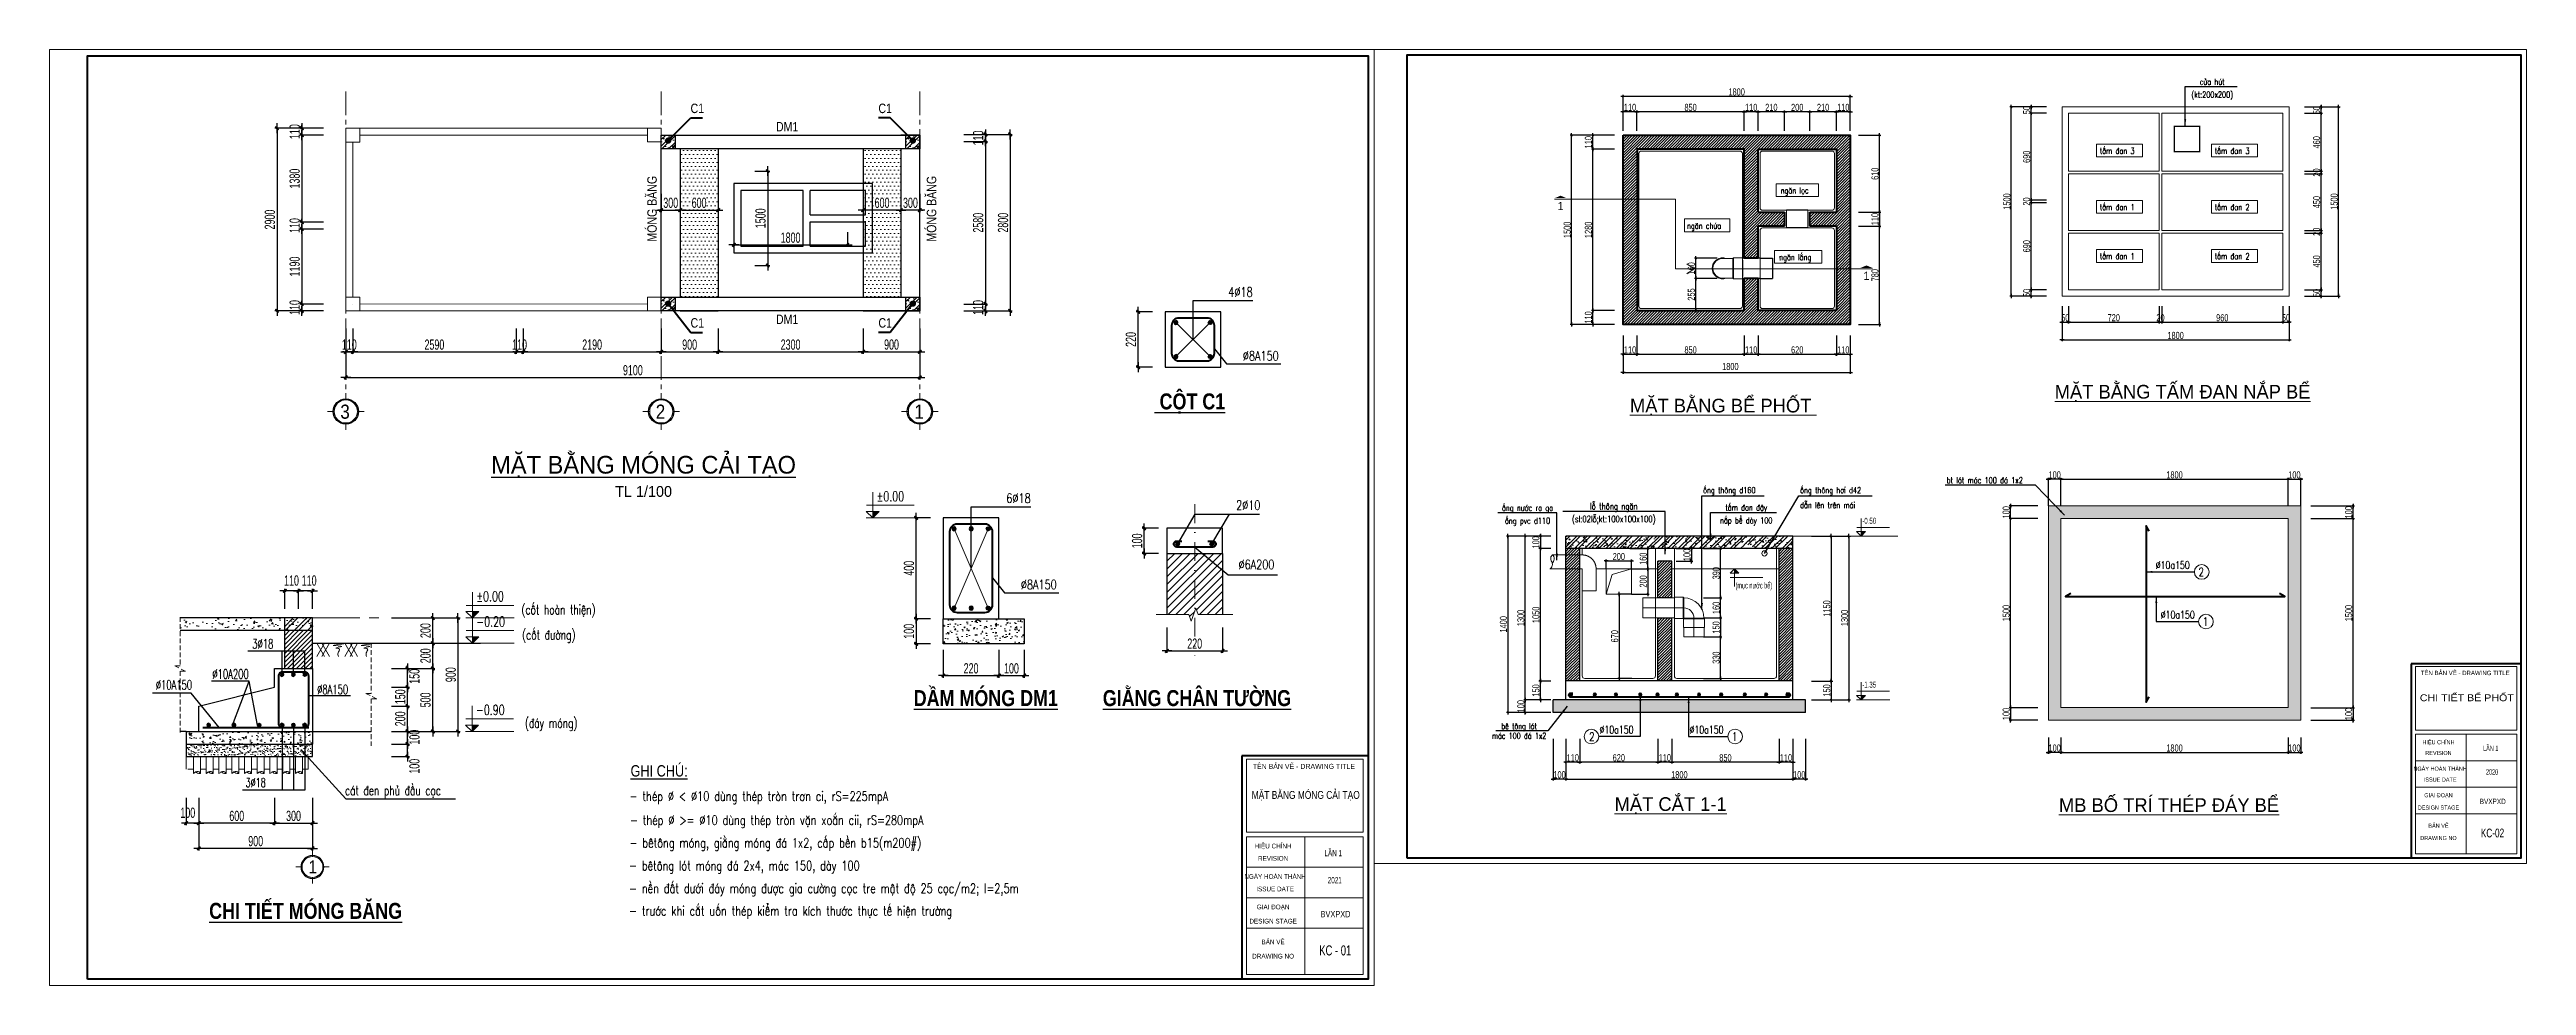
# Model space of a CAD drawing. Header units: millimetres. Extents: x 596422 to 1674380, y -367470 to 58862.
# Drawn here: x 818443 to 857707, y -54486 to -39636 of the extents above; entities that cross this region are included whole.
import ezdxf
from ezdxf.enums import TextEntityAlignment as Align

# ---------------------------------------------------------------- set-up
doc = ezdxf.new("R2010")
doc.units = ezdxf.units.MM
doc.header["$LTSCALE"] = 600
doc.header["$MEASUREMENT"] = 0
for name, pattern in [('CENTER', [2, 1.25, -0.25, 0.25, -0.25]), ('CENTERX2', [4, 2.5, -0.5, 0.5, -0.5]), ('DASHDOT', [1, 0.5, -0.25, 0, -0.25]), ('HIDDEN', [0.375, 0.25, -0.125])]:
    doc.linetypes.add(name, pattern=pattern)
doc.layers.get('0').update_dxf_attribs({"lineweight": 0})
doc.layers.get('Defpoints').update_dxf_attribs({"lineweight": 0})
for name, color, linetype, lineweight in [('7', 7, 'Continuous', 13), ('EG Dim', 8, 'Continuous', 18), ('EG Khac', 4, 'Continuous', 15), ('EG Net dam 1', 30, 'Continuous', 30), ('EG Net dam3', 1, 'Continuous', 70), ('EG Net khuat', 4, 'HIDDEN', 15), ('EG Net thay', 7, 'Continuous', 20), ('EG Net truc', 8, 'DASHDOT', 13), ('EG Text1', 3, 'Continuous', 20), ('EG Text2', 7, 'Continuous', 18), ('ISO', 33, 'Continuous', 15), ('LC Dim', 8, 'Continuous', 18), ('LC Hatch', 252, 'Continuous', 9), ('LC Hatch @ 1', 252, 'Continuous', 9), ('LC ISO', 153, 'Continuous', 13), ('LC Khac', 4, 'Continuous', 9), ('LC MANH DUT', 35, 'HIDDEN', 5), ('LC Net dam 1', 30, 'Continuous', 30), ('LC Net dam2', 6, 'Continuous', 40), ('LC Net dam3', 1, 'Continuous', 60), ('LC Net manh', 9, 'Continuous', 5), ('LC Net thay', 7, 'Continuous', 25), ('LC Net truc', 79, 'DASHDOT', 13), ('LC Text1', 3, 'Continuous', 20), ('LC Text2', 7, 'Continuous', 25), ('MANH', 35, 'HIDDEN', 5), ('TEXT1', 3, 'Continuous', 18), ('truc', 76, 'CENTER', 9)]:
    doc.layers.add(name, color=color, linetype=linetype, lineweight=lineweight)
doc.layers.add('Khungten_LCDI', color=7, linetype='Continuous')
doc.layers.add('Kichthuoc', color=9, linetype='Continuous')
doc.styles.add('EG 1', font='VHAVANB.TTF')
doc.styles.add('EG 2', font='vnromadi.shx', dxfattribs={"width": 0.75})
doc.styles.add('EG 3', font='italicc.shx', dxfattribs={"width": 0.75, "bigfont": 'romansvn.shx'})
doc.styles.add('EG Huy', font='vnsimli.shx', dxfattribs={"width": 0.75})
doc.styles.add('HOATBIF', font='hoatbif.shx', dxfattribs={"width": 0.65})
doc.styles.add('Khungten', font='VHAVAN.TTF', dxfattribs={"width": 0.9, "height": 5000})
doc.styles.add('LC 1', font='VHAVANB.TTF')
doc.styles.add('LC 3', font='vnsimli.shx', dxfattribs={"width": 0.75})
doc.styles.add('LC3', font='VHARIALB.TTF', dxfattribs={"width": 0.8})
doc.styles.add('RMS2', font='romans.shx', dxfattribs={"width": 0.75})
doc.styles.add('T2', font='VHARIAL.TTF', dxfattribs={"width": 0.8})
doc.styles.add('Title', font='VHAVAN.TTF', dxfattribs={"width": 0.8})
doc.dimstyles.new('1-100', dxfattribs={"dimscale": 300, "dimtxt": 1.2, "dimasz": 0.25, "dimexe": 0.5, "dimexo": 0, "dimgap": 0.3, "dimtad": 1, "dimdec": 0, "dimzin": 0, "dimdsep": 46, "dimtxsty": 'HOATBIF', "dimblk1": 'DOT', "dimblk2": 'DOT', "dimsah": 1, "dimcen": -1, "dimdle": 1, "dimclrd": 256, "dimclre": 256, "dimclrt": 4, "dimadec": 3, "dimazin": 2, "dimtfac": 0.333333, "dimtdec": 0, "dimtix": 1, "dimtmove": 2, "dimatfit": 3, "dimldrblk": 'DOT', "dimfxl": 1, "dimtvp": 0.833333, "dimtolj": 1, "dimtzin": 0, "dimarcsym": 0})
doc.dimstyles.new('1-20', dxfattribs={"dimscale": 100, "dimtxt": 2.5, "dimasz": 0.35, "dimexe": 0.5, "dimexo": 0, "dimgap": 0.8, "dimtad": 1, "dimdec": 0, "dimlfac": 0.2, "dimzin": 0, "dimdsep": 46, "dimtxsty": 'HOATBIF', "dimblk1": 'DOT', "dimblk2": 'DOT', "dimsah": 1, "dimcen": -1, "dimdle": 1, "dimclrd": 256, "dimclre": 256, "dimclrt": 4, "dimadec": 3, "dimazin": 2, "dimtfac": 0.333333, "dimtdec": 0, "dimtix": 1, "dimtmove": 2, "dimatfit": 3, "dimldrblk": 'DOT', "dimfxl": 1, "dimtvp": 0.833333, "dimtolj": 1, "dimtzin": 0, "dimarcsym": 0})
doc.dimstyles.new('1-60', dxfattribs={"dimscale": 60, "dimtxt": 2.5, "dimasz": 0.35, "dimexe": 0.5, "dimexo": 0, "dimgap": 0.8, "dimtad": 1, "dimdec": 0, "dimzin": 0, "dimdsep": 46, "dimtxsty": 'HOATBIF', "dimblk1": 'DOT', "dimblk2": 'DOT', "dimsah": 1, "dimcen": -1, "dimdle": 1, "dimclrd": 256, "dimclre": 256, "dimclrt": 4, "dimadec": 3, "dimazin": 2, "dimtfac": 0.333333, "dimtdec": 0, "dimtix": 1, "dimtmove": 2, "dimatfit": 3, "dimldrblk": 'DOT', "dimfxl": 1, "dimtvp": 0.833333, "dimtolj": 1, "dimtzin": 0, "dimarcsym": 0})
doc.dimstyles.new('be phot$7', dxfattribs={"dimscale": 100, "dimtxt": 2.2, "dimasz": 1, "dimexe": 1, "dimexo": 0, "dimgap": 0.8, "dimtad": 1, "dimdec": 0, "dimzin": 0, "dimdsep": 46, "dimtxsty": 'EG 3', "dimblk": 'ARCHTICK', "dimcen": 0.09, "dimdle": 1, "dimclrd": 256, "dimclre": 256, "dimclrt": 3, "dimadec": 0, "dimazin": 0, "dimtfac": 1, "dimtdec": 0, "dimtix": 1, "dimtmove": 0, "dimatfit": 3, "dimfxl": 1, "dimtolj": 1, "dimtzin": 0, "dimarcsym": 0})
pattern_1 = [(45, (-2546218.43, 89269.163), (-22.0970869, 22.0970869), [])]
pattern_2 = [(0, (157244.68, 1134.88), (31.25, 62.5), [0, -62.5])]

msp = doc.modelspace()

# ---------------------------------------------------------------- texts
at = {"layer": '7', "linetype": 'ByBlock', "style": 'RMS2', "width": 0.75}
for p in [(851829.5, -47876), (851909.1, -48663.6), (843013, -50487.7), (844439.5, -50487.3)]:
    msp.add_text('%%C10a150', height=120.79, dxfattribs=at).set_placement(p)
at = {"layer": '7', "ltscale": 100, "style": 'RMS2', "width": 0.75}
for s, p in [('2', (852551.8, -47924.2)), ('1', (852619.4, -48711.8)), ('2', (842892, -50535.9)), ('1', (845155.8, -50535.5))]:
    msp.add_text(s, height=132.9, dxfattribs=at).set_placement(p, align=Align.MIDDLE_CENTER)
at = {"layer": 'LC Text1', "ltscale": 0.2, "style": 'LC 1', "width": 0.9}
for s, height, p in [('3', 224.7, (823127.7, -45561.6)), ('2', 224.7, (828127.7, -45561.6)), ('1', 224.7, (832227.7, -45561.6)), ('1', 203.5, (822616, -52766.3))]:
    msp.add_text(s, height=height, dxfattribs=at).set_placement(p, align=Align.BOTTOM_CENTER)
at = {"layer": 'LC Text1', "color": 3, "style": 'LC 3'}
for s, width, p in [('(cèt hoµn thiÖn)', 0.7, (825923.8, -48597.3)), ('(cèt ®\xadêng)', 0.7, (825934.4, -48997.3)), ('(®¸y mãng)', 0.7, (825979, -50397.3)), ('c¸t ®en phñ ®Çu cäc', 0.7, (823126.5, -51467.2)), ('- thÐp %%C < %%C10 dïng thÐp trßn tr¬n ci, rS=225mpA', 0.75, (827638.8, -51558)), ('- thÐp %%C >= %%C10 dïng thÐp trßn vÆn xo¾n cii, rS=280mpA', 0.75, (827644.9, -51936.8)), ('- bªt«ng mãng, gi»ng mãng ®¸ 1x2, cÊp bÒn b15(m200#)', 0.75, (827637.6, -52297.8)), ('- bªt«ng lãt mãng ®¸ 2x4, m¸c 150, dµy 100', 0.75, (827630.3, -52658.9)), ('- nÒn ®Êt d\xadíi ®¸y mãng ®\xadîc gia c\xadêng cäc tre mËt ®é 25 cäc/m2; l=2,5m', 0.75, (827630.3, -53019.9)), ('- tr\xadíc khi c¾t uèn thÐp kiÓm tra kÝch th\xadíc thùc tÕ hiÖn tr\xadêng', 0.75, (827630.3, -53376.4))]:
    msp.add_text(s, height=150, dxfattribs=dict(at, width=width)).set_placement(p)
at = {"layer": 'LC Text2', "style": 'T2', "width": 0.8}
for s, height, p in [('c1', 150, (828604.5, -40644.8)), ('dm1', 150, (829958.6, -40935.5)), ('c1', 150, (831582.6, -40644.8)), ('c1', 150, (828604.5, -44048.5)), ('dm1', 150, (829958.6, -43991.8)), ('c1', 150, (831582.9, -44048.5)), ('%%Ughi chó:', 180, (827653.5, -51170.4))]:
    msp.add_text(s, height=height, dxfattribs=at).set_placement(p)
for p in [(828068.6, -42683.8), (832499.4, -42683.8)]:
    msp.add_text('mãng b¨ng', height=150, rotation=90, dxfattribs=at).set_placement(p)
at = {"layer": 'LC Text2', "linetype": 'ByBlock', "style": 'LC 3'}
for s, height, width, p in [('4%%C18', 150, 0.75, (837127.9, -43559.2)), ('%%C8A150', 150, 0.75, (837358.5, -44569.9)), ('6%%C18', 150, 0.75, (833609.8, -46829.7)), ('2%%C10', 150, 0.75, (837252.7, -46939.6)), ('%%C6A200', 150, 0.75, (837290.4, -47883)), ('%%C8A150', 150, 0.75, (833840.3, -48200.3)), ('3%%C18', 150, 0.65, (821656.9, -49140.7)), ('%%C10A200', 150, 0.65, (821024.4, -49618.4)), ('%%C10A150', 150, 0.65, (820126.8, -49792.1)), ('%%C8A150', 150, 0.65, (822684.3, -49863.2)), ('3%%C18', 142.93, 0.65, (821551.5, -51336.8))]:
    msp.add_text(s, height=height, dxfattribs=dict(at, width=width)).set_placement(p)
at = {"layer": 'TEXT1', "color": 3, "style": 'EG Huy', "width": 0.75}
for s, rotation, p in [('tÊm ®an 3', 359.82832, (850943.2, -41291.8)), ('tÊm ®an 3', 359.82832, (852764.6, -41291.8)), ('ng¨n läc', 0.17168, (845883.4, -41921.6)), ('ng¨n chøa', 0.17168, (844399.9, -42481.5)), ('tÊm ®an 1', 359.82832, (850943.2, -42184.2)), ('tÊm ®an 2', 359.82832, (852764.6, -42184.2)), ('ng¨n l¾ng', 0.17168, (845861.1, -42981)), ('tÊm ®an 1', 359.82832, (850943.2, -42963.7)), ('tÊm ®an 2', 359.82832, (852764.6, -42963.7))]:
    msp.add_text(s, height=95.67, rotation=rotation, dxfattribs=at).set_placement(p)
for s, p in [('èng th«ng d160', (844654.6, -46675.1)), ('èng th«ng h¬i d42', (846192.7, -46675.1)), ('bt lãt m¸c 100 ®¸ 1x2', (848516.3, -46518.3)), ('dÉn lªn trªn m¸i', (846192.7, -46912.3))]:
    msp.add_text(s, height=95.665, dxfattribs=at).set_placement(p)

# ---------------------------------------------------------------- blocks, each defined once
blk = doc.blocks.new('TIEUDE1')
at = {"layer": 'EG Text2', "color": 7, "style": 'EG 1'}
blk.add_attdef('TIªU§Ò', text='', height=5, dxfattribs=at).set_placement((0, 0), align=Align.BOTTOM_CENTER)
blk.add_attdef('TL', text='', height=3, dxfattribs=at).set_placement((0, -2), align=Align.TOP_CENTER)
blk = doc.blocks.new('_ArchTick')
at = {"color": 0, "linetype": 'ByBlock', "const_width": 0.15}
blk.add_lwpolyline([(-0.5, -0.5), (0.5, 0.5)], dxfattribs=at)
blk = doc.blocks.new('CHIDAN')
at = {"layer": 'EG Dim'}
blk.add_line((0, 0), (0.87, 0), dxfattribs=at)
at = {"layer": 'EG Text1', "color": 3, "style": 'EG 2', "width": 0.75}
blk.add_attdef('CD1', text='', height=2.2, dxfattribs=at).set_placement((0.67, 1), align=Align.BOTTOM_CENTER)
blk.add_attdef('CD2', text='', height=2.2, dxfattribs=at).set_placement((0.67, -3.2), align=Align.TOP_CENTER)
blk = doc.blocks.new('DOT')
at = {"layer": 'Kichthuoc'}
blk.add_line((-3, 0), (3, 0), dxfattribs=at)
at = {"layer": 'Kichthuoc', "color": 4}
blk.add_line((-1, -1), (1, 1), dxfattribs=at)
blk.add_lwpolyline([(0.5, 1), (-1, -0.5), (-0.5, -1), (1, 0.5)], close=True, dxfattribs=at)
blk = doc.blocks.new('*D293')
at = {"layer": 'Defpoints', "color": 0, "transparency": 16777216}
for p in [(850345, -43710), (850445, -43710), (850445, -43961)]:
    blk.add_point(p, dxfattribs=at)
at = {"layer": 'EG Dim', "lineweight": -2, "transparency": 16777216}
for p, q in [((850334, -43961), (850323, -43961)), ((850345, -43710), (850345, -43984)), ((850345, -43961), (850445, -43961)), ((850445, -43710), (850445, -43984)), ((850457, -43961), (850468, -43961))]:
    blk.add_line(p, q, dxfattribs=at)
at = {"layer": 'EG Dim', "lineweight": -2, "transparency": 16777216, "xscale": 11.25, "yscale": 11.25, "zscale": 11.25}
blk.add_blockref('DOT', (850345, -43961), dxfattribs=at)
at = {"layer": 'EG Dim', "lineweight": -2, "transparency": 16777216, "xscale": 11.25, "yscale": 11.25, "zscale": 11.25, "rotation": 180}
blk.add_blockref('DOT', (850445, -43961), dxfattribs=at)
at = {"layer": 'EG Dim', "color": 4, "transparency": 16777216, "insert": (850395, -43892), "char_height": 112.5, "attachment_point": 5, "style": 'HOATBIF'}
blk.add_mtext('\\A1;50', dxfattribs=at)
blk = doc.blocks.new('_Dot')
at = {"color": 0, "linetype": 'ByBlock', "lineweight": -2}
blk.add_line((-0.5, 0), (-1, 0), dxfattribs=at)
at = {"color": 0, "linetype": 'ByBlock', "const_width": 0.5}
blk.add_lwpolyline([(-0.25, 0, 1), (0.25, 0, 1)], format="xyb", close=True, dxfattribs=at)
blk = doc.blocks.new('*D294')
at = {"layer": 'Defpoints', "color": 0, "transparency": 16777216}
for p in [(850445, -43710), (851885, -43710), (851885, -43961)]:
    blk.add_point(p, dxfattribs=at)
at = {"layer": 'EG Dim', "lineweight": -2, "transparency": 16777216}
for p, q in [((850445, -43710), (850445, -43984)), ((850457, -43961), (851874, -43961)), ((851885, -43710), (851885, -43984))]:
    blk.add_line(p, q, dxfattribs=at)
at = {"layer": 'EG Dim', "lineweight": -2, "transparency": 16777216, "xscale": 11.25, "yscale": 11.25, "zscale": 11.25, "rotation": 180}
blk.add_blockref('DOT', (850445, -43961), dxfattribs=at)
at = {"layer": 'EG Dim', "lineweight": -2, "transparency": 16777216, "xscale": 11.25, "yscale": 11.25, "zscale": 11.25}
blk.add_blockref('DOT', (851885, -43961), dxfattribs=at)
at = {"layer": 'EG Dim', "color": 4, "transparency": 16777216, "insert": (851165, -43892), "char_height": 112.5, "attachment_point": 5, "style": 'HOATBIF'}
blk.add_mtext('\\A1;720', dxfattribs=at)
blk = doc.blocks.new('*D295')
at = {"layer": 'Defpoints', "color": 0, "transparency": 16777216}
for p in [(851925, -43710), (853845, -43710), (853845, -43961)]:
    blk.add_point(p, dxfattribs=at)
at = {"layer": 'EG Dim', "lineweight": -2, "transparency": 16777216}
for p, q in [((851925, -43710), (851925, -43984)), ((851937, -43961), (853834, -43961)), ((853845, -43710), (853845, -43984))]:
    blk.add_line(p, q, dxfattribs=at)
at = {"layer": 'EG Dim', "lineweight": -2, "transparency": 16777216, "xscale": 11.25, "yscale": 11.25, "zscale": 11.25, "rotation": 180}
blk.add_blockref('DOT', (851925, -43961), dxfattribs=at)
at = {"layer": 'EG Dim', "lineweight": -2, "transparency": 16777216, "xscale": 11.25, "yscale": 11.25, "zscale": 11.25}
blk.add_blockref('DOT', (853845, -43961), dxfattribs=at)
at = {"layer": 'EG Dim', "color": 4, "transparency": 16777216, "insert": (852885, -43892), "char_height": 112.5, "attachment_point": 5, "style": 'HOATBIF'}
blk.add_mtext('\\A1;960', dxfattribs=at)
blk = doc.blocks.new('*D296')
at = {"layer": 'Defpoints', "color": 0, "transparency": 16777216}
for p in [(853845, -43710), (853945, -43710), (853945, -43961)]:
    blk.add_point(p, dxfattribs=at)
at = {"layer": 'EG Dim', "lineweight": -2, "transparency": 16777216}
for p, q in [((853834, -43961), (853823, -43961)), ((853845, -43710), (853845, -43984)), ((853845, -43961), (853945, -43961)), ((853945, -43710), (853945, -43984)), ((853957, -43961), (853968, -43961))]:
    blk.add_line(p, q, dxfattribs=at)
at = {"layer": 'EG Dim', "lineweight": -2, "transparency": 16777216, "xscale": 11.25, "yscale": 11.25, "zscale": 11.25}
blk.add_blockref('DOT', (853845, -43961), dxfattribs=at)
at = {"layer": 'EG Dim', "lineweight": -2, "transparency": 16777216, "xscale": 11.25, "yscale": 11.25, "zscale": 11.25, "rotation": 180}
blk.add_blockref('DOT', (853945, -43961), dxfattribs=at)
at = {"layer": 'EG Dim', "color": 4, "transparency": 16777216, "insert": (853895, -43892), "char_height": 112.5, "attachment_point": 5, "style": 'HOATBIF'}
blk.add_mtext('\\A1;50', dxfattribs=at)
blk = doc.blocks.new('*D297')
at = {"layer": 'Defpoints', "color": 0, "transparency": 16777216}
for p in [(850345, -43710), (853945, -43710), (853945, -44243)]:
    blk.add_point(p, dxfattribs=at)
at = {"layer": 'EG Dim', "lineweight": -2, "transparency": 16777216}
for p, q in [((850345, -43710), (850345, -44265)), ((853945, -43710), (853945, -44265)), ((850357, -44243), (853934, -44243))]:
    blk.add_line(p, q, dxfattribs=at)
at = {"layer": 'EG Dim', "lineweight": -2, "transparency": 16777216, "xscale": 11.25, "yscale": 11.25, "zscale": 11.25, "rotation": 180}
blk.add_blockref('DOT', (850345, -44243), dxfattribs=at)
at = {"layer": 'EG Dim', "lineweight": -2, "transparency": 16777216, "xscale": 11.25, "yscale": 11.25, "zscale": 11.25}
blk.add_blockref('DOT', (853945, -44243), dxfattribs=at)
at = {"layer": 'EG Dim', "color": 4, "transparency": 16777216, "insert": (852145, -44173), "char_height": 112.5, "attachment_point": 5, "style": 'HOATBIF'}
blk.add_mtext('\\A1;1800', dxfattribs=at)
blk = doc.blocks.new('*D298')
at = {"layer": 'Defpoints', "color": 0, "transparency": 16777216}
for p in [(849854, -43448), (850098, -43448), (850098, -43548)]:
    blk.add_point(p, dxfattribs=at)
at = {"layer": 'EG Dim', "lineweight": -2, "transparency": 16777216}
for p, q in [((850098, -43448), (849831, -43448)), ((850098, -43548), (849831, -43548)), ((849854, -43436), (849854, -43425)), ((849854, -43548), (849854, -43448)), ((849854, -43559), (849854, -43570))]:
    blk.add_line(p, q, dxfattribs=at)
at = {"layer": 'EG Dim', "lineweight": -2, "transparency": 16777216, "xscale": 11.25, "yscale": 11.25, "zscale": 11.25}
for p, rotation in [((849854, -43448), 270), ((849854, -43548), 90)]:
    blk.add_blockref('DOT', p, dxfattribs=dict(at, rotation=rotation))
at = {"layer": 'EG Dim', "color": 4, "transparency": 16777216, "insert": (849784, -43498), "char_height": 112.5, "attachment_point": 5, "rotation": 90, "style": 'HOATBIF'}
blk.add_mtext('\\A1;50', dxfattribs=at)
blk = doc.blocks.new('*D299')
at = {"layer": 'Defpoints', "color": 0, "transparency": 16777216}
for p in [(849854, -42068), (850098, -42068), (850098, -43448)]:
    blk.add_point(p, dxfattribs=at)
at = {"layer": 'EG Dim', "lineweight": -2, "transparency": 16777216}
for p, q in [((850098, -42068), (849831, -42068)), ((849854, -43436), (849854, -42079)), ((850098, -43448), (849831, -43448))]:
    blk.add_line(p, q, dxfattribs=at)
at = {"layer": 'EG Dim', "lineweight": -2, "transparency": 16777216, "xscale": 11.25, "yscale": 11.25, "zscale": 11.25}
for p, rotation in [((849854, -42068), 90), ((849854, -43448), 270)]:
    blk.add_blockref('DOT', p, dxfattribs=dict(at, rotation=rotation))
at = {"layer": 'EG Dim', "color": 4, "transparency": 16777216, "insert": (849784, -42758), "char_height": 112.5, "attachment_point": 5, "rotation": 90, "style": 'HOATBIF'}
blk.add_mtext('\\A1;690', dxfattribs=at)
blk = doc.blocks.new('*D300')
at = {"layer": 'Defpoints', "color": 0, "transparency": 16777216}
for p in [(849854, -40648), (850098, -40648), (850098, -42028)]:
    blk.add_point(p, dxfattribs=at)
at = {"layer": 'EG Dim', "lineweight": -2, "transparency": 16777216}
for p, q in [((850098, -40648), (849831, -40648)), ((849854, -42016), (849854, -40659)), ((850098, -42028), (849831, -42028))]:
    blk.add_line(p, q, dxfattribs=at)
at = {"layer": 'EG Dim', "lineweight": -2, "transparency": 16777216, "xscale": 11.25, "yscale": 11.25, "zscale": 11.25}
for p, rotation in [((849854, -40648), 90), ((849854, -42028), 270)]:
    blk.add_blockref('DOT', p, dxfattribs=dict(at, rotation=rotation))
at = {"layer": 'EG Dim', "color": 4, "transparency": 16777216, "insert": (849784, -41338), "char_height": 112.5, "attachment_point": 5, "rotation": 90, "style": 'HOATBIF'}
blk.add_mtext('\\A1;690', dxfattribs=at)
blk = doc.blocks.new('*D301')
at = {"layer": 'Defpoints', "color": 0, "transparency": 16777216}
for p in [(849854, -40548), (850098, -40548), (850098, -40648)]:
    blk.add_point(p, dxfattribs=at)
at = {"layer": 'EG Dim', "lineweight": -2, "transparency": 16777216}
for p, q in [((850098, -40548), (849831, -40548)), ((850098, -40648), (849831, -40648)), ((849854, -40536), (849854, -40525)), ((849854, -40648), (849854, -40548)), ((849854, -40659), (849854, -40670))]:
    blk.add_line(p, q, dxfattribs=at)
at = {"layer": 'EG Dim', "lineweight": -2, "transparency": 16777216, "xscale": 11.25, "yscale": 11.25, "zscale": 11.25}
for p, rotation in [((849854, -40548), 270), ((849854, -40648), 90)]:
    blk.add_blockref('DOT', p, dxfattribs=dict(at, rotation=rotation))
at = {"layer": 'EG Dim', "color": 4, "transparency": 16777216, "insert": (849784, -40598), "char_height": 112.5, "attachment_point": 5, "rotation": 90, "style": 'HOATBIF'}
blk.add_mtext('\\A1;50', dxfattribs=at)
blk = doc.blocks.new('*D302')
at = {"layer": 'Defpoints', "color": 0, "transparency": 16777216}
for p in [(849540, -40548), (850098, -40548), (850098, -43548)]:
    blk.add_point(p, dxfattribs=at)
at = {"layer": 'EG Dim', "lineweight": -2, "transparency": 16777216}
for p, q in [((850098, -40548), (849517, -40548)), ((849540, -43536), (849540, -40559)), ((850098, -43548), (849517, -43548))]:
    blk.add_line(p, q, dxfattribs=at)
at = {"layer": 'EG Dim', "lineweight": -2, "transparency": 16777216, "xscale": 11.25, "yscale": 11.25, "zscale": 11.25}
for p, rotation in [((849540, -40548), 90), ((849540, -43548), 270)]:
    blk.add_blockref('DOT', p, dxfattribs=dict(at, rotation=rotation))
at = {"layer": 'EG Dim', "color": 4, "transparency": 16777216, "insert": (849470, -42048), "char_height": 112.5, "attachment_point": 5, "rotation": 90, "style": 'HOATBIF'}
blk.add_mtext('\\A1;1500', dxfattribs=at)
blk = doc.blocks.new('*D303')
at = {"layer": 'Defpoints', "color": 0, "transparency": 16777216}
for p in [(854186, -43448), (854186, -43548), (854450, -43448)]:
    blk.add_point(p, dxfattribs=at)
at = {"layer": 'EG Dim', "lineweight": -2, "transparency": 16777216}
for p, q in [((854186, -43448), (854472, -43448)), ((854186, -43548), (854472, -43548)), ((854450, -43436), (854450, -43425)), ((854450, -43548), (854450, -43448)), ((854450, -43559), (854450, -43570))]:
    blk.add_line(p, q, dxfattribs=at)
at = {"layer": 'EG Dim', "lineweight": -2, "transparency": 16777216, "xscale": 11.25, "yscale": 11.25, "zscale": 11.25}
for p, rotation in [((854450, -43448), 270), ((854450, -43548), 90)]:
    blk.add_blockref('DOT', p, dxfattribs=dict(at, rotation=rotation))
at = {"layer": 'EG Dim', "color": 4, "transparency": 16777216, "insert": (854380, -43498), "char_height": 112.5, "attachment_point": 5, "rotation": 90, "style": 'HOATBIF'}
blk.add_mtext('\\A1;50', dxfattribs=at)
blk = doc.blocks.new('*D304')
at = {"layer": 'Defpoints', "color": 0, "transparency": 16777216}
for p in [(854186, -42548), (854450, -42548), (854186, -43448)]:
    blk.add_point(p, dxfattribs=at)
at = {"layer": 'EG Dim', "lineweight": -2, "transparency": 16777216}
for p, q in [((854186, -42548), (854472, -42548)), ((854450, -43436), (854450, -42559)), ((854186, -43448), (854472, -43448))]:
    blk.add_line(p, q, dxfattribs=at)
at = {"layer": 'EG Dim', "lineweight": -2, "transparency": 16777216, "xscale": 11.25, "yscale": 11.25, "zscale": 11.25}
for p, rotation in [((854450, -42548), 90), ((854450, -43448), 270)]:
    blk.add_blockref('DOT', p, dxfattribs=dict(at, rotation=rotation))
at = {"layer": 'EG Dim', "color": 4, "transparency": 16777216, "insert": (854380, -42998), "char_height": 112.5, "attachment_point": 5, "rotation": 90, "style": 'HOATBIF'}
blk.add_mtext('\\A1;450', dxfattribs=at)
blk = doc.blocks.new('*D305')
at = {"layer": 'Defpoints', "color": 0, "transparency": 16777216}
for p in [(854186, -40648), (854450, -40648), (854187, -41568)]:
    blk.add_point(p, dxfattribs=at)
at = {"layer": 'EG Dim', "lineweight": -2, "transparency": 16777216}
for p, q in [((854186, -40648), (854472, -40648)), ((854450, -41556), (854450, -40659)), ((854187, -41568), (854472, -41568))]:
    blk.add_line(p, q, dxfattribs=at)
at = {"layer": 'EG Dim', "lineweight": -2, "transparency": 16777216, "xscale": 11.25, "yscale": 11.25, "zscale": 11.25}
for p, rotation in [((854450, -40648), 90), ((854450, -41568), 270)]:
    blk.add_blockref('DOT', p, dxfattribs=dict(at, rotation=rotation))
at = {"layer": 'EG Dim', "color": 4, "transparency": 16777216, "insert": (854380, -41108), "char_height": 112.5, "attachment_point": 5, "rotation": 90, "style": 'HOATBIF'}
blk.add_mtext('\\A1;460', dxfattribs=at)
blk = doc.blocks.new('*D306')
at = {"layer": 'Defpoints', "color": 0, "transparency": 16777216}
for p in [(854186, -40548), (854186, -40648), (854450, -40548)]:
    blk.add_point(p, dxfattribs=at)
at = {"layer": 'EG Dim', "lineweight": -2, "transparency": 16777216}
for p, q in [((854186, -40548), (854472, -40548)), ((854186, -40648), (854472, -40648)), ((854450, -40536), (854450, -40525)), ((854450, -40648), (854450, -40548)), ((854450, -40659), (854450, -40670))]:
    blk.add_line(p, q, dxfattribs=at)
at = {"layer": 'EG Dim', "lineweight": -2, "transparency": 16777216, "xscale": 11.25, "yscale": 11.25, "zscale": 11.25}
for p, rotation in [((854450, -40548), 270), ((854450, -40648), 90)]:
    blk.add_blockref('DOT', p, dxfattribs=dict(at, rotation=rotation))
at = {"layer": 'EG Dim', "color": 4, "transparency": 16777216, "insert": (854380, -40598), "char_height": 112.5, "attachment_point": 5, "rotation": 90, "style": 'HOATBIF'}
blk.add_mtext('\\A1;50', dxfattribs=at)
blk = doc.blocks.new('*D307')
at = {"layer": 'Defpoints', "color": 0, "transparency": 16777216}
for p in [(854186, -40548), (854729, -40548), (854186, -43548)]:
    blk.add_point(p, dxfattribs=at)
at = {"layer": 'EG Dim', "lineweight": -2, "transparency": 16777216}
for p, q in [((854186, -40548), (854751, -40548)), ((854729, -43536), (854729, -40559)), ((854186, -43548), (854751, -43548))]:
    blk.add_line(p, q, dxfattribs=at)
at = {"layer": 'EG Dim', "lineweight": -2, "transparency": 16777216, "xscale": 11.25, "yscale": 11.25, "zscale": 11.25}
for p, rotation in [((854729, -40548), 90), ((854729, -43548), 270)]:
    blk.add_blockref('DOT', p, dxfattribs=dict(at, rotation=rotation))
at = {"layer": 'EG Dim', "color": 4, "transparency": 16777216, "insert": (854659, -42048), "char_height": 112.5, "attachment_point": 5, "rotation": 90, "style": 'HOATBIF'}
blk.add_mtext('\\A1;1500', dxfattribs=at)
blk = doc.blocks.new('*D308')
at = {"layer": 'Defpoints', "color": 0, "transparency": 16777216}
for p in [(849528, -47078), (849960, -47078), (849960, -50078)]:
    blk.add_point(p, dxfattribs=at)
at = {"layer": 'EG Dim', "lineweight": -2, "transparency": 16777216}
for p, q in [((849960, -47078), (849506, -47078)), ((849528, -50066), (849528, -47089)), ((849960, -50078), (849506, -50078))]:
    blk.add_line(p, q, dxfattribs=at)
at = {"layer": 'EG Dim', "lineweight": -2, "transparency": 16777216, "xscale": 11.25, "yscale": 11.25, "zscale": 11.25}
for p, rotation in [((849528, -47078), 90), ((849528, -50078), 270)]:
    blk.add_blockref('DOT', p, dxfattribs=dict(at, rotation=rotation))
at = {"layer": 'EG Dim', "color": 4, "transparency": 16777216, "insert": (849459, -48578), "char_height": 112.5, "attachment_point": 5, "rotation": 90, "style": 'HOATBIF'}
blk.add_mtext('\\A1;1500', dxfattribs=at)
blk = doc.blocks.new('*D309')
at = {"layer": 'Defpoints', "color": 0, "transparency": 16777216}
for p in [(854128, -46455), (853928, -46878), (854128, -46878)]:
    blk.add_point(p, dxfattribs=at)
at = {"layer": 'EG Dim', "lineweight": -2, "transparency": 16777216}
for p, q in [((853917, -46455), (853906, -46455)), ((853928, -46878), (853928, -46432)), ((853928, -46455), (854128, -46455)), ((854128, -46878), (854128, -46432)), ((854139, -46455), (854151, -46455))]:
    blk.add_line(p, q, dxfattribs=at)
at = {"layer": 'EG Dim', "lineweight": -2, "transparency": 16777216, "xscale": 11.25, "yscale": 11.25, "zscale": 11.25}
blk.add_blockref('DOT', (853928, -46455), dxfattribs=at)
at = {"layer": 'EG Dim', "lineweight": -2, "transparency": 16777216, "xscale": 11.25, "yscale": 11.25, "zscale": 11.25, "rotation": 180}
blk.add_blockref('DOT', (854128, -46455), dxfattribs=at)
at = {"layer": 'EG Dim', "color": 4, "transparency": 16777216, "insert": (854028, -46385), "char_height": 112.5, "attachment_point": 5, "style": 'HOATBIF'}
blk.add_mtext('\\A1;100', dxfattribs=at)
blk = doc.blocks.new('*D310')
at = {"layer": 'Defpoints', "color": 0, "transparency": 16777216}
for p in [(850128, -46455), (850128, -46878), (850328, -46878)]:
    blk.add_point(p, dxfattribs=at)
at = {"layer": 'EG Dim', "lineweight": -2, "transparency": 16777216}
for p, q in [((850117, -46455), (850106, -46455)), ((850128, -46878), (850128, -46432)), ((850328, -46455), (850128, -46455)), ((850328, -46878), (850328, -46432)), ((850339, -46455), (850351, -46455))]:
    blk.add_line(p, q, dxfattribs=at)
at = {"layer": 'EG Dim', "lineweight": -2, "transparency": 16777216, "xscale": 11.25, "yscale": 11.25, "zscale": 11.25}
blk.add_blockref('DOT', (850128, -46455), dxfattribs=at)
at = {"layer": 'EG Dim', "lineweight": -2, "transparency": 16777216, "xscale": 11.25, "yscale": 11.25, "zscale": 11.25, "rotation": 180}
blk.add_blockref('DOT', (850328, -46455), dxfattribs=at)
at = {"layer": 'EG Dim', "color": 4, "transparency": 16777216, "insert": (850228, -46385), "char_height": 112.5, "attachment_point": 5, "style": 'HOATBIF'}
blk.add_mtext('\\A1;100', dxfattribs=at)
blk = doc.blocks.new('*D311')
at = {"layer": 'Defpoints', "color": 0, "transparency": 16777216}
for p in [(849528, -46878), (849960, -46878), (849960, -47078)]:
    blk.add_point(p, dxfattribs=at)
at = {"layer": 'EG Dim', "lineweight": -2, "transparency": 16777216}
for p, q in [((849960, -46878), (849506, -46878)), ((849960, -47078), (849506, -47078)), ((849528, -46866), (849528, -46855)), ((849528, -47078), (849528, -46878)), ((849528, -47089), (849528, -47100))]:
    blk.add_line(p, q, dxfattribs=at)
at = {"layer": 'EG Dim', "lineweight": -2, "transparency": 16777216, "xscale": 11.25, "yscale": 11.25, "zscale": 11.25}
for p, rotation in [((849528, -46878), 270), ((849528, -47078), 90)]:
    blk.add_blockref('DOT', p, dxfattribs=dict(at, rotation=rotation))
at = {"layer": 'EG Dim', "color": 4, "transparency": 16777216, "insert": (849459, -46978), "char_height": 112.5, "attachment_point": 5, "rotation": 90, "style": 'HOATBIF'}
blk.add_mtext('\\A1;100', dxfattribs=at)
blk = doc.blocks.new('*D312')
at = {"layer": 'Defpoints', "color": 0, "transparency": 16777216}
for p in [(849960, -50078), (849528, -50278), (849960, -50278)]:
    blk.add_point(p, dxfattribs=at)
at = {"layer": 'EG Dim', "lineweight": -2, "transparency": 16777216}
for p, q in [((849960, -50078), (849506, -50078)), ((849528, -50066), (849528, -50055)), ((849528, -50078), (849528, -50278)), ((849960, -50278), (849506, -50278)), ((849528, -50289), (849528, -50300))]:
    blk.add_line(p, q, dxfattribs=at)
at = {"layer": 'EG Dim', "lineweight": -2, "transparency": 16777216, "xscale": 11.25, "yscale": 11.25, "zscale": 11.25}
for p, rotation in [((849528, -50078), 270), ((849528, -50278), 90)]:
    blk.add_blockref('DOT', p, dxfattribs=dict(at, rotation=rotation))
at = {"layer": 'EG Dim', "color": 4, "transparency": 16777216, "insert": (849459, -50178), "char_height": 112.5, "attachment_point": 5, "rotation": 90, "style": 'HOATBIF'}
blk.add_mtext('\\A1;100', dxfattribs=at)
blk = doc.blocks.new('*D313')
at = {"layer": 'Defpoints', "color": 0, "transparency": 16777216}
for p in [(854288, -47078), (854959, -47078), (854288, -50078)]:
    blk.add_point(p, dxfattribs=at)
at = {"layer": 'EG Dim', "lineweight": -2, "transparency": 16777216}
for p, q in [((854288, -47078), (854982, -47078)), ((854959, -50066), (854959, -47089)), ((854288, -50078), (854982, -50078))]:
    blk.add_line(p, q, dxfattribs=at)
at = {"layer": 'EG Dim', "lineweight": -2, "transparency": 16777216, "xscale": 11.25, "yscale": 11.25, "zscale": 11.25}
for p, rotation in [((854959, -47078), 90), ((854959, -50078), 270)]:
    blk.add_blockref('DOT', p, dxfattribs=dict(at, rotation=rotation))
at = {"layer": 'EG Dim', "color": 4, "transparency": 16777216, "insert": (854889, -48578), "char_height": 112.5, "attachment_point": 5, "rotation": 90, "style": 'HOATBIF'}
blk.add_mtext('\\A1;1500', dxfattribs=at)
blk = doc.blocks.new('*D314')
at = {"layer": 'Defpoints', "color": 0, "transparency": 16777216}
for p in [(854288, -46878), (854288, -47078), (854959, -46878)]:
    blk.add_point(p, dxfattribs=at)
at = {"layer": 'EG Dim', "lineweight": -2, "transparency": 16777216}
for p, q in [((854288, -46878), (854982, -46878)), ((854288, -47078), (854982, -47078)), ((854959, -46866), (854959, -46855)), ((854959, -47078), (854959, -46878)), ((854959, -47089), (854959, -47100))]:
    blk.add_line(p, q, dxfattribs=at)
at = {"layer": 'EG Dim', "lineweight": -2, "transparency": 16777216, "xscale": 11.25, "yscale": 11.25, "zscale": 11.25}
for p, rotation in [((854959, -46878), 270), ((854959, -47078), 90)]:
    blk.add_blockref('DOT', p, dxfattribs=dict(at, rotation=rotation))
at = {"layer": 'EG Dim', "color": 4, "transparency": 16777216, "insert": (854889, -46978), "char_height": 112.5, "attachment_point": 5, "rotation": 90, "style": 'HOATBIF'}
blk.add_mtext('\\A1;100', dxfattribs=at)
blk = doc.blocks.new('*D315')
at = {"layer": 'Defpoints', "color": 0, "transparency": 16777216}
for p in [(854288, -50078), (854288, -50278), (854959, -50278)]:
    blk.add_point(p, dxfattribs=at)
at = {"layer": 'EG Dim', "lineweight": -2, "transparency": 16777216}
for p, q in [((854288, -50078), (854982, -50078)), ((854959, -50066), (854959, -50055)), ((854959, -50078), (854959, -50278)), ((854288, -50278), (854982, -50278)), ((854959, -50289), (854959, -50300))]:
    blk.add_line(p, q, dxfattribs=at)
at = {"layer": 'EG Dim', "lineweight": -2, "transparency": 16777216, "xscale": 11.25, "yscale": 11.25, "zscale": 11.25}
for p, rotation in [((854959, -50078), 270), ((854959, -50278), 90)]:
    blk.add_blockref('DOT', p, dxfattribs=dict(at, rotation=rotation))
at = {"layer": 'EG Dim', "color": 4, "transparency": 16777216, "insert": (854889, -50178), "char_height": 112.5, "attachment_point": 5, "rotation": 90, "style": 'HOATBIF'}
blk.add_mtext('\\A1;100', dxfattribs=at)
blk = doc.blocks.new('*D316')
at = {"layer": 'Defpoints', "color": 0, "transparency": 16777216}
for p in [(853928, -50550), (854128, -50550), (854128, -50788)]:
    blk.add_point(p, dxfattribs=at)
at = {"layer": 'EG Dim', "lineweight": -2, "transparency": 16777216}
for p, q in [((853928, -50550), (853928, -50811)), ((854128, -50550), (854128, -50811)), ((853917, -50788), (853906, -50788)), ((853928, -50788), (854128, -50788)), ((854139, -50788), (854151, -50788))]:
    blk.add_line(p, q, dxfattribs=at)
at = {"layer": 'EG Dim', "lineweight": -2, "transparency": 16777216, "xscale": 11.25, "yscale": 11.25, "zscale": 11.25}
blk.add_blockref('DOT', (853928, -50788), dxfattribs=at)
at = {"layer": 'EG Dim', "lineweight": -2, "transparency": 16777216, "xscale": 11.25, "yscale": 11.25, "zscale": 11.25, "rotation": 180}
blk.add_blockref('DOT', (854128, -50788), dxfattribs=at)
at = {"layer": 'EG Dim', "color": 4, "transparency": 16777216, "insert": (854028, -50719), "char_height": 112.5, "attachment_point": 5, "style": 'HOATBIF'}
blk.add_mtext('\\A1;100', dxfattribs=at)
blk = doc.blocks.new('*D317')
at = {"layer": 'Defpoints', "color": 0, "transparency": 16777216}
for p in [(850128, -50550), (850328, -50550), (850128, -50788)]:
    blk.add_point(p, dxfattribs=at)
at = {"layer": 'EG Dim', "lineweight": -2, "transparency": 16777216}
for p, q in [((850128, -50550), (850128, -50811)), ((850328, -50550), (850328, -50811)), ((850117, -50788), (850106, -50788)), ((850328, -50788), (850128, -50788)), ((850339, -50788), (850351, -50788))]:
    blk.add_line(p, q, dxfattribs=at)
at = {"layer": 'EG Dim', "lineweight": -2, "transparency": 16777216, "xscale": 11.25, "yscale": 11.25, "zscale": 11.25}
blk.add_blockref('DOT', (850128, -50788), dxfattribs=at)
at = {"layer": 'EG Dim', "lineweight": -2, "transparency": 16777216, "xscale": 11.25, "yscale": 11.25, "zscale": 11.25, "rotation": 180}
blk.add_blockref('DOT', (850328, -50788), dxfattribs=at)
at = {"layer": 'EG Dim', "color": 4, "transparency": 16777216, "insert": (850228, -50719), "char_height": 112.5, "attachment_point": 5, "style": 'HOATBIF'}
blk.add_mtext('\\A1;100', dxfattribs=at)
blk = doc.blocks.new('*D318')
at = {"layer": 'Defpoints', "color": 0, "transparency": 16777216}
for p in [(853928, -46455), (850328, -46878), (853928, -46878)]:
    blk.add_point(p, dxfattribs=at)
at = {"layer": 'EG Dim', "lineweight": -2, "transparency": 16777216}
for p, q in [((850328, -46878), (850328, -46432)), ((850339, -46455), (853917, -46455)), ((853928, -46878), (853928, -46432))]:
    blk.add_line(p, q, dxfattribs=at)
at = {"layer": 'EG Dim', "lineweight": -2, "transparency": 16777216, "xscale": 11.25, "yscale": 11.25, "zscale": 11.25, "rotation": 180}
blk.add_blockref('DOT', (850328, -46455), dxfattribs=at)
at = {"layer": 'EG Dim', "lineweight": -2, "transparency": 16777216, "xscale": 11.25, "yscale": 11.25, "zscale": 11.25}
blk.add_blockref('DOT', (853928, -46455), dxfattribs=at)
at = {"layer": 'EG Dim', "color": 4, "transparency": 16777216, "insert": (852128, -46385), "char_height": 112.5, "attachment_point": 5, "style": 'HOATBIF'}
blk.add_mtext('\\A1;1800', dxfattribs=at)
blk = doc.blocks.new('*D319')
at = {"layer": 'Defpoints', "color": 0, "transparency": 16777216}
for p in [(850328, -50550), (853928, -50550), (853928, -50788)]:
    blk.add_point(p, dxfattribs=at)
at = {"layer": 'EG Dim', "lineweight": -2, "transparency": 16777216}
for p, q in [((850328, -50550), (850328, -50811)), ((853928, -50550), (853928, -50811)), ((850339, -50788), (853917, -50788))]:
    blk.add_line(p, q, dxfattribs=at)
at = {"layer": 'EG Dim', "lineweight": -2, "transparency": 16777216, "xscale": 11.25, "yscale": 11.25, "zscale": 11.25, "rotation": 180}
blk.add_blockref('DOT', (850328, -50788), dxfattribs=at)
at = {"layer": 'EG Dim', "lineweight": -2, "transparency": 16777216, "xscale": 11.25, "yscale": 11.25, "zscale": 11.25}
blk.add_blockref('DOT', (853928, -50788), dxfattribs=at)
at = {"layer": 'EG Dim', "color": 4, "transparency": 16777216, "insert": (852128, -50719), "char_height": 112.5, "attachment_point": 5, "style": 'HOATBIF'}
blk.add_mtext('\\A1;1800', dxfattribs=at)
blk = doc.blocks.new('*D320')
at = {"layer": 'Defpoints', "color": 0, "transparency": 16777216}
for p in [(851885, -43710), (851925, -43710), (851925, -43961)]:
    blk.add_point(p, dxfattribs=at)
at = {"layer": 'EG Dim', "lineweight": -2, "transparency": 16777216}
for p, q in [((851874, -43961), (851863, -43961)), ((851885, -43710), (851885, -43984)), ((851885, -43961), (851925, -43961)), ((851925, -43710), (851925, -43984)), ((851937, -43961), (851948, -43961))]:
    blk.add_line(p, q, dxfattribs=at)
at = {"layer": 'EG Dim', "lineweight": -2, "transparency": 16777216, "xscale": 11.25, "yscale": 11.25, "zscale": 11.25}
blk.add_blockref('DOT', (851885, -43961), dxfattribs=at)
at = {"layer": 'EG Dim', "lineweight": -2, "transparency": 16777216, "xscale": 11.25, "yscale": 11.25, "zscale": 11.25, "rotation": 180}
blk.add_blockref('DOT', (851925, -43961), dxfattribs=at)
at = {"layer": 'EG Dim', "color": 4, "transparency": 16777216, "insert": (851905, -43892), "char_height": 112.5, "attachment_point": 5, "style": 'HOATBIF'}
blk.add_mtext('\\A1;20', dxfattribs=at)
blk = doc.blocks.new('*D321')
at = {"layer": 'Defpoints', "color": 0, "transparency": 16777216}
for p in [(849854, -42068), (850098, -42028), (850098, -42068)]:
    blk.add_point(p, dxfattribs=at)
at = {"layer": 'EG Dim', "lineweight": -2, "transparency": 16777216}
for p, q in [((849854, -42016), (849854, -42005)), ((850098, -42028), (849831, -42028)), ((850098, -42068), (849831, -42068)), ((849854, -42028), (849854, -42068)), ((849854, -42079), (849854, -42090))]:
    blk.add_line(p, q, dxfattribs=at)
at = {"layer": 'EG Dim', "lineweight": -2, "transparency": 16777216, "xscale": 11.25, "yscale": 11.25, "zscale": 11.25}
for p, rotation in [((849854, -42028), 270), ((849854, -42068), 90)]:
    blk.add_blockref('DOT', p, dxfattribs=dict(at, rotation=rotation))
at = {"layer": 'EG Dim', "color": 4, "transparency": 16777216, "insert": (849784, -42048), "char_height": 112.5, "attachment_point": 5, "rotation": 90, "style": 'HOATBIF'}
blk.add_mtext('\\A1;20', dxfattribs=at)
blk = doc.blocks.new('*D322')
at = {"layer": 'Defpoints', "color": 0, "transparency": 16777216}
for p in [(854186, -42508), (854186, -42548), (854450, -42548)]:
    blk.add_point(p, dxfattribs=at)
at = {"layer": 'EG Dim', "lineweight": -2, "transparency": 16777216}
for p, q in [((854186, -42508), (854472, -42508)), ((854186, -42548), (854472, -42548)), ((854450, -42496), (854450, -42485)), ((854450, -42508), (854450, -42548)), ((854450, -42559), (854450, -42570))]:
    blk.add_line(p, q, dxfattribs=at)
at = {"layer": 'EG Dim', "lineweight": -2, "transparency": 16777216, "xscale": 11.25, "yscale": 11.25, "zscale": 11.25}
for p, rotation in [((854450, -42508), 270), ((854450, -42548), 90)]:
    blk.add_blockref('DOT', p, dxfattribs=dict(at, rotation=rotation))
at = {"layer": 'EG Dim', "color": 4, "transparency": 16777216, "insert": (854380, -42528), "char_height": 112.5, "attachment_point": 5, "rotation": 90, "style": 'HOATBIF'}
blk.add_mtext('\\A1;20', dxfattribs=at)
blk = doc.blocks.new('theptron1')
at = {"layer": 'LC Net dam3'}
for p, q in [((-0.5, 0), (0.5, 0)), ((-0.35, 0.35), (0.35, -0.35)), ((0.35, 0.35), (-0.35, -0.35)), ((0, 0.5), (0, -0.5))]:
    blk.add_line(p, q, dxfattribs=at)
blk.add_circle((0, 0), 0.5, dxfattribs=at)
blk = doc.blocks.new('*D323')
at = {"layer": 'Defpoints', "color": 0, "transparency": 16777216}
for p in [(843493, -47555), (843493, -47875), (843777, -47555)]:
    blk.add_point(p, dxfattribs=at)
at = {"layer": 'EG Dim', "lineweight": -2, "transparency": 16777216}
for p, q in [((843493, -47555), (843800, -47555)), ((843493, -47875), (843800, -47875)), ((843777, -47864), (843777, -47566))]:
    blk.add_line(p, q, dxfattribs=at)
at = {"layer": 'EG Dim', "lineweight": -2, "transparency": 16777216, "xscale": 11.25, "yscale": 11.25, "zscale": 11.25}
for p, rotation in [((843777, -47555), 90), ((843777, -47875), 270)]:
    blk.add_blockref('DOT', p, dxfattribs=dict(at, rotation=rotation))
at = {"layer": 'EG Dim', "color": 4, "transparency": 16777216, "insert": (843707, -47715), "char_height": 112.5, "attachment_point": 5, "rotation": 90, "style": 'HOATBIF'}
blk.add_mtext('\\A1;160', dxfattribs=at)
blk = doc.blocks.new('*D324')
at = {"layer": 'Defpoints', "color": 0, "transparency": 16777216}
for p in [(841836, -49955), (842241, -49955), (842241, -50155)]:
    blk.add_point(p, dxfattribs=at)
at = {"layer": 'EG Dim', "lineweight": -2, "transparency": 16777216}
for p, q in [((842241, -49955), (841813, -49955)), ((842241, -50155), (841813, -50155)), ((841836, -49944), (841836, -49932)), ((841836, -50155), (841836, -49955)), ((841836, -50166), (841836, -50177))]:
    blk.add_line(p, q, dxfattribs=at)
at = {"layer": 'EG Dim', "lineweight": -2, "transparency": 16777216, "xscale": 11.25, "yscale": 11.25, "zscale": 11.25}
for p, rotation in [((841836, -49955), 270), ((841836, -50155), 90)]:
    blk.add_blockref('DOT', p, dxfattribs=dict(at, rotation=rotation))
at = {"layer": 'EG Dim', "color": 4, "transparency": 16777216, "insert": (841766, -50055), "char_height": 112.5, "attachment_point": 5, "rotation": 90, "style": 'HOATBIF'}
blk.add_mtext('\\A1;100', dxfattribs=at)
blk = doc.blocks.new('*D325')
at = {"layer": 'Defpoints', "color": 0, "transparency": 16777216}
for p in [(841836, -47355), (842241, -47355), (842241, -49955)]:
    blk.add_point(p, dxfattribs=at)
at = {"layer": 'EG Dim', "lineweight": -2, "transparency": 16777216}
for p, q in [((842241, -47355), (841813, -47355)), ((841836, -49944), (841836, -47366)), ((842241, -49955), (841813, -49955))]:
    blk.add_line(p, q, dxfattribs=at)
at = {"layer": 'EG Dim', "lineweight": -2, "transparency": 16777216, "xscale": 11.25, "yscale": 11.25, "zscale": 11.25}
for p, rotation in [((841836, -47355), 90), ((841836, -49955), 270)]:
    blk.add_blockref('DOT', p, dxfattribs=dict(at, rotation=rotation))
at = {"layer": 'EG Dim', "color": 4, "transparency": 16777216, "insert": (841766, -48655), "char_height": 112.5, "attachment_point": 5, "rotation": 90, "style": 'HOATBIF'}
blk.add_mtext('\\A1;1300', dxfattribs=at)
blk = doc.blocks.new('*D326')
at = {"layer": 'Defpoints', "color": 0, "transparency": 16777216}
for p in [(846079, -50573), (846279, -50573), (846079, -51212)]:
    blk.add_point(p, dxfattribs=at)
at = {"layer": 'EG Dim', "lineweight": -2, "transparency": 16777216}
for p, q in [((846079, -50573), (846079, -51235)), ((846279, -50573), (846279, -51235)), ((846068, -51212), (846057, -51212)), ((846279, -51212), (846079, -51212)), ((846290, -51212), (846302, -51212))]:
    blk.add_line(p, q, dxfattribs=at)
at = {"layer": 'EG Dim', "lineweight": -2, "transparency": 16777216, "xscale": 11.25, "yscale": 11.25, "zscale": 11.25}
blk.add_blockref('DOT', (846079, -51212), dxfattribs=at)
at = {"layer": 'EG Dim', "lineweight": -2, "transparency": 16777216, "xscale": 11.25, "yscale": 11.25, "zscale": 11.25, "rotation": 180}
blk.add_blockref('DOT', (846279, -51212), dxfattribs=at)
at = {"layer": 'EG Dim', "color": 4, "transparency": 16777216, "insert": (846179, -51142), "char_height": 112.5, "attachment_point": 5, "style": 'HOATBIF'}
blk.add_mtext('\\A1;100', dxfattribs=at)
blk = doc.blocks.new('*D327')
at = {"layer": 'Defpoints', "color": 0, "transparency": 16777216}
for p in [(845859, -50573), (846079, -50573), (845859, -50943)]:
    blk.add_point(p, dxfattribs=at)
at = {"layer": 'EG Dim', "lineweight": -2, "transparency": 16777216}
for p, q in [((845859, -50573), (845859, -50965)), ((846079, -50573), (846079, -50965)), ((846068, -50943), (845870, -50943))]:
    blk.add_line(p, q, dxfattribs=at)
at = {"layer": 'EG Dim', "lineweight": -2, "transparency": 16777216, "xscale": 11.25, "yscale": 11.25, "zscale": 11.25, "rotation": 180}
blk.add_blockref('DOT', (845859, -50943), dxfattribs=at)
at = {"layer": 'EG Dim', "lineweight": -2, "transparency": 16777216, "xscale": 11.25, "yscale": 11.25, "zscale": 11.25}
blk.add_blockref('DOT', (846079, -50943), dxfattribs=at)
at = {"layer": 'EG Dim', "color": 4, "transparency": 16777216, "insert": (845969, -50873), "char_height": 112.5, "attachment_point": 5, "style": 'HOATBIF'}
blk.add_mtext('\\A1;110', dxfattribs=at)
blk = doc.blocks.new('*D328')
at = {"layer": 'Defpoints', "color": 0, "transparency": 16777216}
for p in [(844159, -50573), (845859, -50573), (844159, -50943)]:
    blk.add_point(p, dxfattribs=at)
at = {"layer": 'EG Dim', "lineweight": -2, "transparency": 16777216}
for p, q in [((844159, -50573), (844159, -50965)), ((845859, -50573), (845859, -50965)), ((845848, -50943), (844170, -50943))]:
    blk.add_line(p, q, dxfattribs=at)
at = {"layer": 'EG Dim', "lineweight": -2, "transparency": 16777216, "xscale": 11.25, "yscale": 11.25, "zscale": 11.25, "rotation": 180}
blk.add_blockref('DOT', (844159, -50943), dxfattribs=at)
at = {"layer": 'EG Dim', "lineweight": -2, "transparency": 16777216, "xscale": 11.25, "yscale": 11.25, "zscale": 11.25}
blk.add_blockref('DOT', (845859, -50943), dxfattribs=at)
at = {"layer": 'EG Dim', "color": 4, "transparency": 16777216, "insert": (845009, -50873), "char_height": 112.5, "attachment_point": 5, "style": 'HOATBIF'}
blk.add_mtext('\\A1;850', dxfattribs=at)
blk = doc.blocks.new('*D329')
at = {"layer": 'Defpoints', "color": 0, "transparency": 16777216}
for p in [(843939, -50573), (844159, -50573), (843939, -50943)]:
    blk.add_point(p, dxfattribs=at)
at = {"layer": 'EG Dim', "lineweight": -2, "transparency": 16777216}
for p, q in [((843939, -50573), (843939, -50965)), ((844159, -50573), (844159, -50965)), ((844148, -50943), (843950, -50943))]:
    blk.add_line(p, q, dxfattribs=at)
at = {"layer": 'EG Dim', "lineweight": -2, "transparency": 16777216, "xscale": 11.25, "yscale": 11.25, "zscale": 11.25, "rotation": 180}
blk.add_blockref('DOT', (843939, -50943), dxfattribs=at)
at = {"layer": 'EG Dim', "lineweight": -2, "transparency": 16777216, "xscale": 11.25, "yscale": 11.25, "zscale": 11.25}
blk.add_blockref('DOT', (844159, -50943), dxfattribs=at)
at = {"layer": 'EG Dim', "color": 4, "transparency": 16777216, "insert": (844049, -50873), "char_height": 112.5, "attachment_point": 5, "style": 'HOATBIF'}
blk.add_mtext('\\A1;110', dxfattribs=at)
blk = doc.blocks.new('*D330')
at = {"layer": 'Defpoints', "color": 0, "transparency": 16777216}
for p in [(842699, -50573), (843939, -50573), (842699, -50943)]:
    blk.add_point(p, dxfattribs=at)
at = {"layer": 'EG Dim', "lineweight": -2, "transparency": 16777216}
for p, q in [((842699, -50573), (842699, -50965)), ((843939, -50573), (843939, -50965)), ((843928, -50943), (842710, -50943))]:
    blk.add_line(p, q, dxfattribs=at)
at = {"layer": 'EG Dim', "lineweight": -2, "transparency": 16777216, "xscale": 11.25, "yscale": 11.25, "zscale": 11.25, "rotation": 180}
blk.add_blockref('DOT', (842699, -50943), dxfattribs=at)
at = {"layer": 'EG Dim', "lineweight": -2, "transparency": 16777216, "xscale": 11.25, "yscale": 11.25, "zscale": 11.25}
blk.add_blockref('DOT', (843939, -50943), dxfattribs=at)
at = {"layer": 'EG Dim', "color": 4, "transparency": 16777216, "insert": (843319, -50873), "char_height": 112.5, "attachment_point": 5, "style": 'HOATBIF'}
blk.add_mtext('\\A1;620', dxfattribs=at)
blk = doc.blocks.new('*D331')
at = {"layer": 'Defpoints', "color": 0, "transparency": 16777216}
for p in [(842479, -50573), (842699, -50573), (842479, -50943)]:
    blk.add_point(p, dxfattribs=at)
at = {"layer": 'EG Dim', "lineweight": -2, "transparency": 16777216}
for p, q in [((842479, -50573), (842479, -50965)), ((842699, -50573), (842699, -50965)), ((842688, -50943), (842490, -50943))]:
    blk.add_line(p, q, dxfattribs=at)
at = {"layer": 'EG Dim', "lineweight": -2, "transparency": 16777216, "xscale": 11.25, "yscale": 11.25, "zscale": 11.25, "rotation": 180}
blk.add_blockref('DOT', (842479, -50943), dxfattribs=at)
at = {"layer": 'EG Dim', "lineweight": -2, "transparency": 16777216, "xscale": 11.25, "yscale": 11.25, "zscale": 11.25}
blk.add_blockref('DOT', (842699, -50943), dxfattribs=at)
at = {"layer": 'EG Dim', "color": 4, "transparency": 16777216, "insert": (842589, -50873), "char_height": 112.5, "attachment_point": 5, "style": 'HOATBIF'}
blk.add_mtext('\\A1;110', dxfattribs=at)
blk = doc.blocks.new('*D332')
at = {"layer": 'Defpoints', "color": 0, "transparency": 16777216}
for p in [(842279, -50573), (842479, -50573), (842279, -51212)]:
    blk.add_point(p, dxfattribs=at)
at = {"layer": 'EG Dim', "lineweight": -2, "transparency": 16777216}
for p, q in [((842279, -50573), (842279, -51235)), ((842479, -50573), (842479, -51235)), ((842268, -51212), (842257, -51212)), ((842479, -51212), (842279, -51212)), ((842490, -51212), (842502, -51212))]:
    blk.add_line(p, q, dxfattribs=at)
at = {"layer": 'EG Dim', "lineweight": -2, "transparency": 16777216, "xscale": 11.25, "yscale": 11.25, "zscale": 11.25}
blk.add_blockref('DOT', (842279, -51212), dxfattribs=at)
at = {"layer": 'EG Dim', "lineweight": -2, "transparency": 16777216, "xscale": 11.25, "yscale": 11.25, "zscale": 11.25, "rotation": 180}
blk.add_blockref('DOT', (842479, -51212), dxfattribs=at)
at = {"layer": 'EG Dim', "color": 4, "transparency": 16777216, "insert": (842379, -51142), "char_height": 112.5, "attachment_point": 5, "style": 'HOATBIF'}
blk.add_mtext('\\A1;100', dxfattribs=at)
blk = doc.blocks.new('*D333')
at = {"layer": 'Defpoints', "color": 0, "transparency": 16777216}
for p in [(842479, -50573), (846079, -50573), (846079, -51212)]:
    blk.add_point(p, dxfattribs=at)
at = {"layer": 'EG Dim', "lineweight": -2, "transparency": 16777216}
for p, q in [((842479, -50573), (842479, -51235)), ((846079, -50573), (846079, -51235)), ((842490, -51212), (846068, -51212))]:
    blk.add_line(p, q, dxfattribs=at)
at = {"layer": 'EG Dim', "lineweight": -2, "transparency": 16777216, "xscale": 11.25, "yscale": 11.25, "zscale": 11.25, "rotation": 180}
blk.add_blockref('DOT', (842479, -51212), dxfattribs=at)
at = {"layer": 'EG Dim', "lineweight": -2, "transparency": 16777216, "xscale": 11.25, "yscale": 11.25, "zscale": 11.25}
blk.add_blockref('DOT', (846079, -51212), dxfattribs=at)
at = {"layer": 'EG Dim', "color": 4, "transparency": 16777216, "insert": (844279, -51142), "char_height": 112.5, "attachment_point": 5, "style": 'HOATBIF'}
blk.add_mtext('\\A1;1800', dxfattribs=at)
blk = doc.blocks.new('*D334')
at = {"layer": 'Defpoints', "color": 0, "transparency": 16777216}
for p in [(844659, -48955), (844932, -48955), (844659, -49615)]:
    blk.add_point(p, dxfattribs=at)
at = {"layer": 'EG Dim', "lineweight": -2, "transparency": 16777216}
for p, q in [((844659, -48955), (844954, -48955)), ((844932, -49604), (844932, -48966)), ((844659, -49615), (844954, -49615))]:
    blk.add_line(p, q, dxfattribs=at)
at = {"layer": 'EG Dim', "lineweight": -2, "transparency": 16777216, "xscale": 11.25, "yscale": 11.25, "zscale": 11.25}
for p, rotation in [((844932, -48955), 90), ((844932, -49615), 270)]:
    blk.add_blockref('DOT', p, dxfattribs=dict(at, rotation=rotation))
at = {"layer": 'EG Dim', "color": 4, "transparency": 16777216, "insert": (844862, -49285), "char_height": 112.5, "attachment_point": 5, "rotation": 90, "style": 'HOATBIF'}
blk.add_mtext('\\A1;330', dxfattribs=at)
blk = doc.blocks.new('*D335')
at = {"layer": 'Defpoints', "color": 0, "transparency": 16777216}
for p in [(844659, -47555), (844932, -47555), (844735, -48335)]:
    blk.add_point(p, dxfattribs=at)
at = {"layer": 'EG Dim', "lineweight": -2, "transparency": 16777216}
for p, q in [((844659, -47555), (844954, -47555)), ((844932, -48324), (844932, -47566)), ((844735, -48335), (844954, -48335))]:
    blk.add_line(p, q, dxfattribs=at)
at = {"layer": 'EG Dim', "lineweight": -2, "transparency": 16777216, "xscale": 11.25, "yscale": 11.25, "zscale": 11.25}
for p, rotation in [((844932, -47555), 90), ((844932, -48335), 270)]:
    blk.add_blockref('DOT', p, dxfattribs=dict(at, rotation=rotation))
at = {"layer": 'EG Dim', "color": 4, "transparency": 16777216, "insert": (844862, -47945), "char_height": 112.5, "attachment_point": 5, "rotation": 90, "style": 'HOATBIF'}
blk.add_mtext('\\A1;390', dxfattribs=at)
blk = doc.blocks.new('CT')
at = {"layer": 'LC Khac'}
blk.add_hatch(color=252, dxfattribs=at).paths.add_polyline_path([(3.25, 1.6), (1.64, 1.6), (1.64, 0)])
at = {"layer": 'LC Khac', "color": 9, "ltscale": 50}
for p, q in [((12.09, 0), (0, 0)), ((0.05, 3.14), (12, 3.14))]:
    blk.add_line(p, q, dxfattribs=at)
for points in [[(1.64, 6.43), (1.64, 0)], [(1.64, 0), (0.03, 1.6), (1.64, 1.6)], [(1.64, 0), (3.25, 1.6), (1.64, 1.6)]]:
    blk.add_lwpolyline(points, dxfattribs=at)
at = {"layer": 'LC Khac', "color": 3, "style": 'LC 3', "width": 0.75}
blk.add_attdef('CT', (1.91, 3.5), '', height=2.2, dxfattribs=at)
blk = doc.blocks.new('*D336')
at = {"layer": 'Defpoints', "color": 0, "transparency": 16777216}
for p in [(844659, -48335), (844659, -48655), (844932, -48335)]:
    blk.add_point(p, dxfattribs=at)
at = {"layer": 'EG Dim', "lineweight": -2, "transparency": 16777216}
for p, q in [((844659, -48335), (844954, -48335)), ((844659, -48655), (844954, -48655)), ((844932, -48644), (844932, -48346))]:
    blk.add_line(p, q, dxfattribs=at)
at = {"layer": 'EG Dim', "lineweight": -2, "transparency": 16777216, "xscale": 11.25, "yscale": 11.25, "zscale": 11.25}
for p, rotation in [((844932, -48335), 90), ((844932, -48655), 270)]:
    blk.add_blockref('DOT', p, dxfattribs=dict(at, rotation=rotation))
at = {"layer": 'EG Dim', "color": 4, "transparency": 16777216, "insert": (844862, -48495), "char_height": 112.5, "attachment_point": 5, "rotation": 90, "style": 'HOATBIF'}
blk.add_mtext('\\A1;160', dxfattribs=at)
blk = doc.blocks.new('*D337')
at = {"layer": 'Defpoints', "color": 0, "transparency": 16777216}
for p in [(842241, -47355), (841559, -50155), (842241, -50155)]:
    blk.add_point(p, dxfattribs=at)
at = {"layer": 'EG Dim', "lineweight": -2, "transparency": 16777216}
for p, q in [((842241, -47355), (841537, -47355)), ((841559, -47366), (841559, -50144)), ((842241, -50155), (841537, -50155))]:
    blk.add_line(p, q, dxfattribs=at)
at = {"layer": 'EG Dim', "lineweight": -2, "transparency": 16777216, "xscale": 11.25, "yscale": 11.25, "zscale": 11.25}
for p, rotation in [((841559, -47355), 90), ((841559, -50155), 270)]:
    blk.add_blockref('DOT', p, dxfattribs=dict(at, rotation=rotation))
at = {"layer": 'EG Dim', "color": 4, "transparency": 16777216, "insert": (841490, -48755), "char_height": 112.5, "attachment_point": 5, "rotation": 90, "style": 'HOATBIF'}
blk.add_mtext('\\A1;1400', dxfattribs=at)
blk = doc.blocks.new('*D338')
at = {"layer": 'Defpoints', "color": 0, "transparency": 16777216}
for p in [(842241, -47355), (842075, -47555), (842241, -47555)]:
    blk.add_point(p, dxfattribs=at)
at = {"layer": 'EG Dim', "lineweight": -2, "transparency": 16777216}
for p, q in [((842241, -47355), (842052, -47355)), ((842075, -47344), (842075, -47332)), ((842075, -47355), (842075, -47555)), ((842241, -47555), (842052, -47555)), ((842075, -47566), (842075, -47577))]:
    blk.add_line(p, q, dxfattribs=at)
at = {"layer": 'EG Dim', "lineweight": -2, "transparency": 16777216, "xscale": 11.25, "yscale": 11.25, "zscale": 11.25}
for p, rotation in [((842075, -47355), 270), ((842075, -47555), 90)]:
    blk.add_blockref('DOT', p, dxfattribs=dict(at, rotation=rotation))
at = {"layer": 'EG Dim', "color": 4, "transparency": 16777216, "insert": (842005, -47455), "char_height": 112.5, "attachment_point": 5, "rotation": 90, "style": 'HOATBIF'}
blk.add_mtext('\\A1;100', dxfattribs=at)
blk = doc.blocks.new('*D339')
at = {"layer": 'Defpoints', "color": 0, "transparency": 16777216}
for p in [(846373, -47355), (846373, -49955), (846967, -49955)]:
    blk.add_point(p, dxfattribs=at)
at = {"layer": 'EG Dim', "lineweight": -2, "transparency": 16777216}
for p, q in [((846373, -47355), (846990, -47355)), ((846967, -47366), (846967, -49944)), ((846373, -49955), (846990, -49955))]:
    blk.add_line(p, q, dxfattribs=at)
at = {"layer": 'EG Dim', "lineweight": -2, "transparency": 16777216, "xscale": 11.25, "yscale": 11.25, "zscale": 11.25}
for p, rotation in [((846967, -47355), 90), ((846967, -49955), 270)]:
    blk.add_blockref('DOT', p, dxfattribs=dict(at, rotation=rotation))
at = {"layer": 'EG Dim', "color": 4, "transparency": 16777216, "insert": (846898, -48655), "char_height": 112.5, "attachment_point": 5, "rotation": 90, "style": 'HOATBIF'}
blk.add_mtext('\\A1;1300', dxfattribs=at)
blk = doc.blocks.new('*D340')
at = {"layer": 'Defpoints', "color": 0, "transparency": 16777216}
for p in [(842075, -49655), (842241, -49655), (842241, -49955)]:
    blk.add_point(p, dxfattribs=at)
at = {"layer": 'EG Dim', "lineweight": -2, "transparency": 16777216}
for p, q in [((842241, -49655), (842052, -49655)), ((842075, -49944), (842075, -49666)), ((842241, -49955), (842052, -49955))]:
    blk.add_line(p, q, dxfattribs=at)
at = {"layer": 'EG Dim', "lineweight": -2, "transparency": 16777216, "xscale": 11.25, "yscale": 11.25, "zscale": 11.25}
for p, rotation in [((842075, -49655), 90), ((842075, -49955), 270)]:
    blk.add_blockref('DOT', p, dxfattribs=dict(at, rotation=rotation))
at = {"layer": 'EG Dim', "color": 4, "transparency": 16777216, "insert": (842005, -49805), "char_height": 112.5, "attachment_point": 5, "rotation": 90, "style": 'HOATBIF'}
blk.add_mtext('\\A1;150', dxfattribs=at)
blk = doc.blocks.new('*D341')
at = {"layer": 'Defpoints', "color": 0, "transparency": 16777216}
for p in [(842075, -47555), (842241, -47555), (842241, -49655)]:
    blk.add_point(p, dxfattribs=at)
at = {"layer": 'EG Dim', "lineweight": -2, "transparency": 16777216}
for p, q in [((842241, -47555), (842052, -47555)), ((842075, -49644), (842075, -47566)), ((842241, -49655), (842052, -49655))]:
    blk.add_line(p, q, dxfattribs=at)
at = {"layer": 'EG Dim', "lineweight": -2, "transparency": 16777216, "xscale": 11.25, "yscale": 11.25, "zscale": 11.25}
for p, rotation in [((842075, -47555), 90), ((842075, -49655), 270)]:
    blk.add_blockref('DOT', p, dxfattribs=dict(at, rotation=rotation))
at = {"layer": 'EG Dim', "color": 4, "transparency": 16777216, "insert": (842005, -48605), "char_height": 112.5, "attachment_point": 5, "rotation": 90, "style": 'HOATBIF'}
blk.add_mtext('\\A1;1050', dxfattribs=at)
blk = doc.blocks.new('ELB90-100(SIDE)DN')
for p, q in [((58.5, 57), (62, 60.5)), ((62, 60.5), (112, 60.5)), ((112, 60.5), (112, -60.5)), ((-57, -58.5), (-60.5, -62)), ((-60.5, -62), (-60.5, -112)), ((60.5, -112), (-60.5, -112)), ((57, -58.5), (60.5, -62)), ((58.5, -57), (62, -60.5)), ((60.5, -62), (60.5, -112)), ((62, -60.5), (112, -60.5))]:
    blk.add_line(p, q)
at = {"color": 8}
for p, q in [((58.5, -57), (58.5, 57)), ((112, 0), (58.5, 0)), ((62, 60.5), (62, -60.5)), ((60.5, -62), (-60.5, -62)), ((-57, -58.5), (57, -58.5)), ((0, -112), (0, -58.5))]:
    blk.add_line(p, q, dxfattribs=at)
for radius in [115.5, 1.5]:
    blk.add_arc((58.5, -58.5), radius, 90, 180)
blk.add_arc((58.5, -58.5), 58.5, 90, 180, dxfattribs=at)
blk = doc.blocks.new('*U262')
at = {"rotation": 270.0000000000405}
blk.add_blockref('ELB90-100(SIDE)DN', (0, 0), dxfattribs=at)
blk = doc.blocks.new('*D342')
at = {"layer": 'Defpoints', "color": 0, "transparency": 16777216}
for p in [(844659, -48655), (844659, -48955), (844932, -48955)]:
    blk.add_point(p, dxfattribs=at)
at = {"layer": 'EG Dim', "lineweight": -2, "transparency": 16777216}
for p, q in [((844659, -48655), (844954, -48655)), ((844932, -48666), (844932, -48944)), ((844659, -48955), (844954, -48955))]:
    blk.add_line(p, q, dxfattribs=at)
at = {"layer": 'EG Dim', "lineweight": -2, "transparency": 16777216, "xscale": 11.25, "yscale": 11.25, "zscale": 11.25}
for p, rotation in [((844932, -48655), 90), ((844932, -48955), 270)]:
    blk.add_blockref('DOT', p, dxfattribs=dict(at, rotation=rotation))
at = {"layer": 'EG Dim', "color": 4, "transparency": 16777216, "insert": (844862, -48805), "char_height": 112.5, "attachment_point": 5, "rotation": 90, "style": 'HOATBIF'}
blk.add_mtext('\\A1;150', dxfattribs=at)
blk = doc.blocks.new('*D343')
at = {"layer": 'Defpoints', "color": 0, "transparency": 16777216}
for p in [(844227, -47555), (844227, -47755), (844470, -47755)]:
    blk.add_point(p, dxfattribs=at)
at = {"layer": 'EG Dim', "lineweight": -2, "transparency": 16777216}
for p, q in [((844227, -47555), (844493, -47555)), ((844227, -47755), (844493, -47755)), ((844470, -47544), (844470, -47532)), ((844470, -47555), (844470, -47755)), ((844470, -47766), (844470, -47777))]:
    blk.add_line(p, q, dxfattribs=at)
at = {"layer": 'EG Dim', "lineweight": -2, "transparency": 16777216, "xscale": 11.25, "yscale": 11.25, "zscale": 11.25}
for p, rotation in [((844470, -47555), 270), ((844470, -47755), 90)]:
    blk.add_blockref('DOT', p, dxfattribs=dict(at, rotation=rotation))
at = {"layer": 'EG Dim', "color": 4, "transparency": 16777216, "insert": (844400, -47655), "char_height": 112.5, "attachment_point": 5, "rotation": 90, "style": 'HOATBIF'}
blk.add_mtext('\\A1;100', dxfattribs=at)
blk = doc.blocks.new('*D267')
at = {"layer": 'Defpoints', "color": 0, "transparency": 16777216}
for p in [(843524, -48275), (843324, -49615), (843524, -49615)]:
    blk.add_point(p, dxfattribs=at)
at = {"layer": 'EG Dim', "lineweight": -2, "transparency": 16777216}
for p, q in [((843524, -48275), (843301, -48275)), ((843324, -48286), (843324, -49604)), ((843524, -49615), (843301, -49615))]:
    blk.add_line(p, q, dxfattribs=at)
at = {"layer": 'EG Dim', "lineweight": -2, "transparency": 16777216, "xscale": 11.25, "yscale": 11.25, "zscale": 11.25}
for p, rotation in [((843324, -48275), 90), ((843324, -49615), 270)]:
    blk.add_blockref('DOT', p, dxfattribs=dict(at, rotation=rotation))
at = {"layer": 'EG Dim', "color": 4, "transparency": 16777216, "insert": (843254, -48945), "char_height": 112.5, "attachment_point": 5, "rotation": 90, "style": 'HOATBIF'}
blk.add_mtext('\\A1;670', dxfattribs=at)
blk = doc.blocks.new('*D268')
at = {"layer": 'Defpoints', "color": 0, "transparency": 16777216}
for p in [(843493, -47875), (843519, -48275), (843777, -48275)]:
    blk.add_point(p, dxfattribs=at)
at = {"layer": 'EG Dim', "lineweight": -2, "transparency": 16777216}
for p, q in [((843493, -47875), (843800, -47875)), ((843777, -47886), (843777, -48264)), ((843519, -48275), (843800, -48275))]:
    blk.add_line(p, q, dxfattribs=at)
at = {"layer": 'EG Dim', "lineweight": -2, "transparency": 16777216, "xscale": 11.25, "yscale": 11.25, "zscale": 11.25}
for p, rotation in [((843777, -47875), 90), ((843777, -48275), 270)]:
    blk.add_blockref('DOT', p, dxfattribs=dict(at, rotation=rotation))
at = {"layer": 'EG Dim', "color": 4, "transparency": 16777216, "insert": (843707, -48075), "char_height": 112.5, "attachment_point": 5, "rotation": 90, "style": 'HOATBIF'}
blk.add_mtext('\\A1;200', dxfattribs=at)
blk = doc.blocks.new('*D269')
at = {"layer": 'Defpoints', "color": 0, "transparency": 16777216}
for p in [(843119, -47875), (843519, -47751), (843519, -47875)]:
    blk.add_point(p, dxfattribs=at)
at = {"layer": 'EG Dim', "lineweight": -2, "transparency": 16777216}
for p, q in [((843119, -47875), (843119, -47728)), ((843130, -47751), (843508, -47751)), ((843519, -47875), (843519, -47728))]:
    blk.add_line(p, q, dxfattribs=at)
at = {"layer": 'EG Dim', "lineweight": -2, "transparency": 16777216, "xscale": 11.25, "yscale": 11.25, "zscale": 11.25, "rotation": 180}
blk.add_blockref('DOT', (843119, -47751), dxfattribs=at)
at = {"layer": 'EG Dim', "lineweight": -2, "transparency": 16777216, "xscale": 11.25, "yscale": 11.25, "zscale": 11.25}
blk.add_blockref('DOT', (843519, -47751), dxfattribs=at)
at = {"layer": 'EG Dim', "color": 4, "transparency": 16777216, "insert": (843319, -47681), "char_height": 112.5, "attachment_point": 5, "style": 'HOATBIF'}
blk.add_mtext('\\A1;200', dxfattribs=at)
blk = doc.blocks.new('*D270')
at = {"layer": 'Defpoints', "color": 0, "transparency": 16777216}
for p in [(846373, -47355), (846373, -49655), (846686, -49655)]:
    blk.add_point(p, dxfattribs=at)
at = {"layer": 'EG Dim', "lineweight": -2, "transparency": 16777216}
for p, q in [((846373, -47355), (846709, -47355)), ((846686, -47366), (846686, -49644)), ((846373, -49655), (846709, -49655))]:
    blk.add_line(p, q, dxfattribs=at)
at = {"layer": 'EG Dim', "lineweight": -2, "transparency": 16777216, "xscale": 11.25, "yscale": 11.25, "zscale": 11.25}
for p, rotation in [((846686, -47355), 90), ((846686, -49655), 270)]:
    blk.add_blockref('DOT', p, dxfattribs=dict(at, rotation=rotation))
at = {"layer": 'EG Dim', "color": 4, "transparency": 16777216, "insert": (846616, -48505), "char_height": 112.5, "attachment_point": 5, "rotation": 90, "style": 'HOATBIF'}
blk.add_mtext('\\A1;1150', dxfattribs=at)
blk = doc.blocks.new('*D271')
at = {"layer": 'Defpoints', "color": 0, "transparency": 16777216}
for p in [(846373, -49655), (846373, -49955), (846686, -49955)]:
    blk.add_point(p, dxfattribs=at)
at = {"layer": 'EG Dim', "lineweight": -2, "transparency": 16777216}
for p, q in [((846373, -49655), (846709, -49655)), ((846686, -49666), (846686, -49944)), ((846373, -49955), (846709, -49955))]:
    blk.add_line(p, q, dxfattribs=at)
at = {"layer": 'EG Dim', "lineweight": -2, "transparency": 16777216, "xscale": 11.25, "yscale": 11.25, "zscale": 11.25}
for p, rotation in [((846686, -49655), 90), ((846686, -49955), 270)]:
    blk.add_blockref('DOT', p, dxfattribs=dict(at, rotation=rotation))
at = {"layer": 'EG Dim', "color": 4, "transparency": 16777216, "insert": (846616, -49805), "char_height": 112.5, "attachment_point": 5, "rotation": 90, "style": 'HOATBIF'}
blk.add_mtext('\\A1;150', dxfattribs=at)
blk = doc.blocks.new('*D272')
at = {"layer": 'Defpoints', "color": 0, "transparency": 16777216}
for p in [(854187, -41608), (854451, -41608), (854187, -42508)]:
    blk.add_point(p, dxfattribs=at)
at = {"layer": 'EG Dim', "lineweight": -2, "transparency": 16777216}
for p, q in [((854187, -41608), (854473, -41608)), ((854451, -42496), (854451, -41619)), ((854187, -42508), (854473, -42508))]:
    blk.add_line(p, q, dxfattribs=at)
at = {"layer": 'EG Dim', "lineweight": -2, "transparency": 16777216, "xscale": 11.25, "yscale": 11.25, "zscale": 11.25}
for p, rotation in [((854451, -41608), 90), ((854451, -42508), 270)]:
    blk.add_blockref('DOT', p, dxfattribs=dict(at, rotation=rotation))
at = {"layer": 'EG Dim', "color": 4, "transparency": 16777216, "insert": (854381, -42058), "char_height": 112.5, "attachment_point": 5, "rotation": 90, "style": 'HOATBIF'}
blk.add_mtext('\\A1;450', dxfattribs=at)
blk = doc.blocks.new('*D273')
at = {"layer": 'Defpoints', "color": 0, "transparency": 16777216}
for p in [(854187, -41568), (854187, -41608), (854451, -41608)]:
    blk.add_point(p, dxfattribs=at)
at = {"layer": 'EG Dim', "lineweight": -2, "transparency": 16777216}
for p, q in [((854187, -41568), (854473, -41568)), ((854187, -41608), (854473, -41608)), ((854451, -41556), (854451, -41545)), ((854451, -41568), (854451, -41608)), ((854451, -41619), (854451, -41630))]:
    blk.add_line(p, q, dxfattribs=at)
at = {"layer": 'EG Dim', "lineweight": -2, "transparency": 16777216, "xscale": 11.25, "yscale": 11.25, "zscale": 11.25}
for p, rotation in [((854451, -41568), 270), ((854451, -41608), 90)]:
    blk.add_blockref('DOT', p, dxfattribs=dict(at, rotation=rotation))
at = {"layer": 'EG Dim', "color": 4, "transparency": 16777216, "insert": (854381, -41588), "char_height": 112.5, "attachment_point": 5, "rotation": 90, "style": 'HOATBIF'}
blk.add_mtext('\\A1;20', dxfattribs=at)
blk = doc.blocks.new('LCDI-new')
at = {"layer": 'Defpoints', "lineweight": 0}
blk.add_lwpolyline([(-1626044.71, 488105.01), (-1626044.71, 488402.01), (-1625624.71, 488402.01), (-1625624.71, 488105.01)], close=True, dxfattribs=at)
at = {"layer": 'Khungten_LCDI', "color": 5, "lineweight": 25}
blk.add_line((-1625626.71, 488107.01), (-1625626.71, 488400.01), dxfattribs=at)
at = {"layer": 'Khungten_LCDI', "color": 5, "lineweight": 60}
for p, q in [((-1625666.71, 488177.85), (-1625666.71, 488107.01)), ((-1625626.71, 488177.85), (-1625666.71, 488177.85))]:
    blk.add_line(p, q, dxfattribs=at)
at = {"layer": 'Khungten_LCDI', "color": 9, "lineweight": 15}
for p, q in [((-1625646.71, 488152.18), (-1625646.71, 488108.51)), ((-1625628.21, 488142.51), (-1625665.21, 488142.51)), ((-1625628.21, 488132.84), (-1625665.21, 488132.84)), ((-1625628.21, 488123.18), (-1625665.21, 488123.18))]:
    blk.add_line(p, q, dxfattribs=at)
at = {"layer": 'Khungten_LCDI', "color": 5, "lineweight": 60}
blk.add_lwpolyline([(-1626032.71, 488107.01), (-1626032.71, 488400.01), (-1625626.71, 488400.01), (-1625626.71, 488107.01)], close=True, dxfattribs=at)
at = {"layer": 'Khungten_LCDI', "color": 9, "lineweight": 15}
for points in [[(-1625665.21, 488153.68), (-1625628.21, 488153.68), (-1625628.21, 488176.84), (-1625665.21, 488176.84)], [(-1625665.21, 488108.51), (-1625628.21, 488108.51), (-1625628.21, 488152.18), (-1625665.21, 488152.18)]]:
    blk.add_lwpolyline(points, close=True, dxfattribs=at)
at = {"color": 7, "style": 'Khungten'}
blk.add_text('tªn b¶n vÏ - drawing title', height=1.6, dxfattribs=at).set_placement((-1625647.05, 488173.74), align=Align.CENTER)
at = {"color": 7}
for s, height, style, width, p in [('hiÖu chØnh', 1.5, 'Khungten', 0.8, (-1625656.79, 488148.52)), ('revision', 1.5, 'Khungten', 0.8, (-1625656.79, 488144.6)), ('ngµy hoµn thµnh', 1.5, 'Khungten', 0.8, (-1625656.17, 488138.85)), ('giai ®o¹n', 1.5, 'Khungten', 0.8, (-1625656.79, 488129.18)), ('issue date', 1.5, 'Khungten', 0.8, (-1625656.17, 488134.89)), ('design stage', 1.5, 'Khungten', 0.8, (-1625656.79, 488124.68)), ('BVxpxd', 2, 'Title', 0.7, (-1625637, 488126.67)), ('drawing nO', 1.5, 'Khungten', 0.8, (-1625656.79, 488113.57)), ('b¶n vÏ', 1.5, 'Khungten', 0.8, (-1625656.79, 488118.07))]:
    blk.add_text(s, height=height, dxfattribs=dict(at, style=style, width=width)).set_placement(p, align=Align.CENTER)
at = {"color": 2, "style": 'Title', "width": 1.824646}
for tag, p, p2 in [('TENBANVE1', (-1625663.58, 488164.65), (-1625629.32, 488164.65)), ('TENBANVE2', (-1625663.58, 488157.89), (-1625629.32, 488157.89))]:
    blk.add_attdef(tag, text='', height=2.5, dxfattribs=at).set_placement(p, p2, align=Align.FIT)
at = {"color": 7, "style": 'Khungten', "width": 0.8}
for tag, p in [('REVISION', (-1625637.72, 488146.05)), ('NGAYHT', (-1625637.25, 488137.42))]:
    blk.add_attdef(tag, text='', height=2, dxfattribs=at).set_placement(p, align=Align.CENTER)
at = {"color": 2, "style": 'Title', "width": 0.7}
blk.add_attdef('SOBANVE', text='', height=2.5, dxfattribs=at).set_placement((-1625637.09, 488114.55), align=Align.CENTER)
blk = doc.blocks.new('*D274')
at = {"layer": 'Defpoints', "color": 0, "transparency": 16777216}
for p in [(843387, -44174), (843607, -44174), (843607, -44472)]:
    blk.add_point(p, dxfattribs=at)
at = {"layer": 'EG Dim', "lineweight": -2, "transparency": 16777216}
for p, q in [((843387, -44174), (843387, -44494)), ((843607, -44174), (843607, -44494)), ((843398, -44472), (843596, -44472))]:
    blk.add_line(p, q, dxfattribs=at)
at = {"layer": 'EG Dim', "lineweight": -2, "transparency": 16777216, "xscale": 11.25, "yscale": 11.25, "zscale": 11.25, "rotation": 180}
blk.add_blockref('DOT', (843387, -44472), dxfattribs=at)
at = {"layer": 'EG Dim', "lineweight": -2, "transparency": 16777216, "xscale": 11.25, "yscale": 11.25, "zscale": 11.25}
blk.add_blockref('DOT', (843607, -44472), dxfattribs=at)
at = {"layer": 'EG Dim', "color": 4, "transparency": 16777216, "insert": (843497, -44402), "char_height": 112.5, "attachment_point": 5, "style": 'HOATBIF'}
blk.add_mtext('\\A1;110', dxfattribs=at)
blk = doc.blocks.new('*D275')
at = {"layer": 'Defpoints', "color": 0, "transparency": 16777216}
for p in [(843607, -44174), (845307, -44174), (845307, -44472)]:
    blk.add_point(p, dxfattribs=at)
at = {"layer": 'EG Dim', "lineweight": -2, "transparency": 16777216}
for p, q in [((843607, -44174), (843607, -44494)), ((845307, -44174), (845307, -44494)), ((843618, -44472), (845296, -44472))]:
    blk.add_line(p, q, dxfattribs=at)
at = {"layer": 'EG Dim', "lineweight": -2, "transparency": 16777216, "xscale": 11.25, "yscale": 11.25, "zscale": 11.25, "rotation": 180}
blk.add_blockref('DOT', (843607, -44472), dxfattribs=at)
at = {"layer": 'EG Dim', "lineweight": -2, "transparency": 16777216, "xscale": 11.25, "yscale": 11.25, "zscale": 11.25}
blk.add_blockref('DOT', (845307, -44472), dxfattribs=at)
at = {"layer": 'EG Dim', "color": 4, "transparency": 16777216, "insert": (844457, -44402), "char_height": 112.5, "attachment_point": 5, "style": 'HOATBIF'}
blk.add_mtext('\\A1;850', dxfattribs=at)
blk = doc.blocks.new('*D276')
at = {"layer": 'Defpoints', "color": 0, "transparency": 16777216}
for p in [(845307, -44174), (845527, -44174), (845527, -44472)]:
    blk.add_point(p, dxfattribs=at)
at = {"layer": 'EG Dim', "lineweight": -2, "transparency": 16777216}
for p, q in [((845307, -44174), (845307, -44494)), ((845527, -44174), (845527, -44494)), ((845318, -44472), (845516, -44472))]:
    blk.add_line(p, q, dxfattribs=at)
at = {"layer": 'EG Dim', "lineweight": -2, "transparency": 16777216, "xscale": 11.25, "yscale": 11.25, "zscale": 11.25, "rotation": 180}
blk.add_blockref('DOT', (845307, -44472), dxfattribs=at)
at = {"layer": 'EG Dim', "lineweight": -2, "transparency": 16777216, "xscale": 11.25, "yscale": 11.25, "zscale": 11.25}
blk.add_blockref('DOT', (845527, -44472), dxfattribs=at)
at = {"layer": 'EG Dim', "color": 4, "transparency": 16777216, "insert": (845417, -44402), "char_height": 112.5, "attachment_point": 5, "style": 'HOATBIF'}
blk.add_mtext('\\A1;110', dxfattribs=at)
blk = doc.blocks.new('*D277')
at = {"layer": 'Defpoints', "color": 0, "transparency": 16777216}
for p in [(845527, -44174), (846767, -44174), (846767, -44472)]:
    blk.add_point(p, dxfattribs=at)
at = {"layer": 'EG Dim', "lineweight": -2, "transparency": 16777216}
for p, q in [((845527, -44174), (845527, -44494)), ((846767, -44174), (846767, -44494)), ((845538, -44472), (846756, -44472))]:
    blk.add_line(p, q, dxfattribs=at)
at = {"layer": 'EG Dim', "lineweight": -2, "transparency": 16777216, "xscale": 11.25, "yscale": 11.25, "zscale": 11.25, "rotation": 180}
blk.add_blockref('DOT', (845527, -44472), dxfattribs=at)
at = {"layer": 'EG Dim', "lineweight": -2, "transparency": 16777216, "xscale": 11.25, "yscale": 11.25, "zscale": 11.25}
blk.add_blockref('DOT', (846767, -44472), dxfattribs=at)
at = {"layer": 'EG Dim', "color": 4, "transparency": 16777216, "insert": (846147, -44402), "char_height": 112.5, "attachment_point": 5, "style": 'HOATBIF'}
blk.add_mtext('\\A1;620', dxfattribs=at)
blk = doc.blocks.new('*D278')
at = {"layer": 'Defpoints', "color": 0, "transparency": 16777216}
for p in [(846767, -44174), (846987, -44174), (846987, -44472)]:
    blk.add_point(p, dxfattribs=at)
at = {"layer": 'EG Dim', "lineweight": -2, "transparency": 16777216}
for p, q in [((846767, -44174), (846767, -44494)), ((846987, -44174), (846987, -44494)), ((846778, -44472), (846976, -44472))]:
    blk.add_line(p, q, dxfattribs=at)
at = {"layer": 'EG Dim', "lineweight": -2, "transparency": 16777216, "xscale": 11.25, "yscale": 11.25, "zscale": 11.25, "rotation": 180}
blk.add_blockref('DOT', (846767, -44472), dxfattribs=at)
at = {"layer": 'EG Dim', "lineweight": -2, "transparency": 16777216, "xscale": 11.25, "yscale": 11.25, "zscale": 11.25}
blk.add_blockref('DOT', (846987, -44472), dxfattribs=at)
at = {"layer": 'EG Dim', "color": 4, "transparency": 16777216, "insert": (846877, -44402), "char_height": 112.5, "attachment_point": 5, "style": 'HOATBIF'}
blk.add_mtext('\\A1;110', dxfattribs=at)
blk = doc.blocks.new('*D279')
at = {"layer": 'Defpoints', "color": 0, "transparency": 16777216}
for p in [(843387, -44174), (846987, -44174), (846987, -44760)]:
    blk.add_point(p, dxfattribs=at)
at = {"layer": 'EG Dim', "lineweight": -2, "transparency": 16777216}
for p, q in [((843387, -44174), (843387, -44783)), ((846987, -44174), (846987, -44783)), ((843398, -44760), (846976, -44760))]:
    blk.add_line(p, q, dxfattribs=at)
at = {"layer": 'EG Dim', "lineweight": -2, "transparency": 16777216, "xscale": 11.25, "yscale": 11.25, "zscale": 11.25, "rotation": 180}
blk.add_blockref('DOT', (843387, -44760), dxfattribs=at)
at = {"layer": 'EG Dim', "lineweight": -2, "transparency": 16777216, "xscale": 11.25, "yscale": 11.25, "zscale": 11.25}
blk.add_blockref('DOT', (846987, -44760), dxfattribs=at)
at = {"layer": 'EG Dim', "color": 4, "transparency": 16777216, "insert": (845087, -44666), "char_height": 112.5, "attachment_point": 5, "style": 'HOATBIF'}
blk.add_mtext('\\A1;1800', dxfattribs=at)
blk = doc.blocks.new('*D280')
at = {"layer": 'Defpoints', "color": 0, "transparency": 16777216}
for p in [(842906, -43777), (843250, -43777), (843250, -43997)]:
    blk.add_point(p, dxfattribs=at)
at = {"layer": 'EG Dim', "lineweight": -2, "transparency": 16777216}
for p, q in [((843250, -43777), (842884, -43777)), ((842906, -43986), (842906, -43788)), ((843250, -43997), (842884, -43997))]:
    blk.add_line(p, q, dxfattribs=at)
at = {"layer": 'EG Dim', "lineweight": -2, "transparency": 16777216, "xscale": 11.25, "yscale": 11.25, "zscale": 11.25}
for p, rotation in [((842906, -43777), 90), ((842906, -43997), 270)]:
    blk.add_blockref('DOT', p, dxfattribs=dict(at, rotation=rotation))
at = {"layer": 'EG Dim', "color": 4, "transparency": 16777216, "insert": (842837, -43887), "char_height": 112.5, "attachment_point": 5, "rotation": 90, "style": 'HOATBIF'}
blk.add_mtext('\\A1;110', dxfattribs=at)
blk = doc.blocks.new('*D281')
at = {"layer": 'Defpoints', "color": 0, "transparency": 16777216}
for p in [(842906, -41217), (843250, -41217), (843250, -43777)]:
    blk.add_point(p, dxfattribs=at)
at = {"layer": 'EG Dim', "lineweight": -2, "transparency": 16777216}
for p, q in [((843250, -41217), (842884, -41217)), ((842906, -43766), (842906, -41228)), ((843250, -43777), (842884, -43777))]:
    blk.add_line(p, q, dxfattribs=at)
at = {"layer": 'EG Dim', "lineweight": -2, "transparency": 16777216, "xscale": 11.25, "yscale": 11.25, "zscale": 11.25}
for p, rotation in [((842906, -41217), 90), ((842906, -43777), 270)]:
    blk.add_blockref('DOT', p, dxfattribs=dict(at, rotation=rotation))
at = {"layer": 'EG Dim', "color": 4, "transparency": 16777216, "insert": (842837, -42497), "char_height": 112.5, "attachment_point": 5, "rotation": 90, "style": 'HOATBIF'}
blk.add_mtext('\\A1;1280', dxfattribs=at)
blk = doc.blocks.new('*D282')
at = {"layer": 'Defpoints', "color": 0, "transparency": 16777216}
for p in [(842906, -40997), (843250, -40997), (843250, -41217)]:
    blk.add_point(p, dxfattribs=at)
at = {"layer": 'EG Dim', "lineweight": -2, "transparency": 16777216}
for p, q in [((843250, -40997), (842884, -40997)), ((843250, -41217), (842884, -41217)), ((842906, -41206), (842906, -41008))]:
    blk.add_line(p, q, dxfattribs=at)
at = {"layer": 'EG Dim', "lineweight": -2, "transparency": 16777216, "xscale": 11.25, "yscale": 11.25, "zscale": 11.25}
for p, rotation in [((842906, -40997), 90), ((842906, -41217), 270)]:
    blk.add_blockref('DOT', p, dxfattribs=dict(at, rotation=rotation))
at = {"layer": 'EG Dim', "color": 4, "transparency": 16777216, "insert": (842837, -41107), "char_height": 112.5, "attachment_point": 5, "rotation": 90, "style": 'HOATBIF'}
blk.add_mtext('\\A1;110', dxfattribs=at)
blk = doc.blocks.new('*D283')
at = {"layer": 'Defpoints', "color": 0, "transparency": 16777216}
for p in [(842571, -40997), (843250, -40997), (843250, -43997)]:
    blk.add_point(p, dxfattribs=at)
at = {"layer": 'EG Dim', "lineweight": -2, "transparency": 16777216}
for p, q in [((843250, -40997), (842548, -40997)), ((842571, -43986), (842571, -41008)), ((843250, -43997), (842548, -43997))]:
    blk.add_line(p, q, dxfattribs=at)
at = {"layer": 'EG Dim', "lineweight": -2, "transparency": 16777216, "xscale": 11.25, "yscale": 11.25, "zscale": 11.25}
for p, rotation in [((842571, -40997), 90), ((842571, -43997), 270)]:
    blk.add_blockref('DOT', p, dxfattribs=dict(at, rotation=rotation))
at = {"layer": 'EG Dim', "color": 4, "transparency": 16777216, "insert": (842501, -42497), "char_height": 112.5, "attachment_point": 5, "rotation": 90, "style": 'HOATBIF'}
blk.add_mtext('\\A1;1500', dxfattribs=at)
blk = doc.blocks.new('catngang')
at = {"layer": 'EG Khac', "color": 1, "ltscale": 2}
blk.add_line((0, 0), (-4.41, 0), dxfattribs=at)
blk.add_lwpolyline([(-2.21, -1.22, 0, 4.29, 0), (-2.21, -0.33, 2.5, 2.5, 0)], format="xyseb", dxfattribs=at)
at = {"layer": 'EG Khac', "color": 7, "style": 'EG 1'}
blk.add_attdef('MC', text='', height=3, dxfattribs=at).set_placement((-2.21, 2.5), align=Align.MIDDLE_CENTER)
blk = doc.blocks.new('*D284')
at = {"layer": 'Defpoints', "color": 0, "transparency": 16777216}
for p in [(844539, -43268), (844880, -43268), (844880, -43777)]:
    blk.add_point(p, dxfattribs=at)
at = {"layer": 'EG Dim', "lineweight": -2, "transparency": 16777216}
for p, q in [((844880, -43268), (844516, -43268)), ((844539, -43766), (844539, -43279)), ((844880, -43777), (844516, -43777))]:
    blk.add_line(p, q, dxfattribs=at)
at = {"layer": 'EG Dim', "lineweight": -2, "transparency": 16777216, "xscale": 11.25, "yscale": 11.25, "zscale": 11.25}
for p, rotation in [((844539, -43268), 90), ((844539, -43777), 270)]:
    blk.add_blockref('DOT', p, dxfattribs=dict(at, rotation=rotation))
at = {"layer": 'EG Dim', "color": 4, "transparency": 16777216, "insert": (844469, -43523), "char_height": 112.5, "attachment_point": 5, "rotation": 90, "style": 'HOATBIF'}
blk.add_mtext('\\A1;255', dxfattribs=at)
blk = doc.blocks.new('*D285')
at = {"layer": 'Defpoints', "color": 0, "transparency": 16777216}
for p in [(844539, -42948), (844880, -42948), (844880, -43268)]:
    blk.add_point(p, dxfattribs=at)
at = {"layer": 'EG Dim', "lineweight": -2, "transparency": 16777216}
for p, q in [((844880, -42948), (844516, -42948)), ((844539, -43257), (844539, -42959)), ((844880, -43268), (844516, -43268))]:
    blk.add_line(p, q, dxfattribs=at)
at = {"layer": 'EG Dim', "lineweight": -2, "transparency": 16777216, "xscale": 11.25, "yscale": 11.25, "zscale": 11.25}
for p, rotation in [((844539, -42948), 90), ((844539, -43268), 270)]:
    blk.add_blockref('DOT', p, dxfattribs=dict(at, rotation=rotation))
at = {"layer": 'EG Dim', "color": 4, "transparency": 16777216, "insert": (844469, -43108), "char_height": 112.5, "attachment_point": 5, "rotation": 90, "style": 'HOATBIF'}
blk.add_mtext('\\A1;160', dxfattribs=at)
blk = doc.blocks.new('*D286')
at = {"layer": 'Defpoints', "color": 0, "transparency": 16777216}
for p in [(846767, -40624), (846767, -40925), (846987, -40925)]:
    blk.add_point(p, dxfattribs=at)
at = {"layer": 'EG Dim', "lineweight": -2, "transparency": 16777216}
for p, q in [((846767, -40925), (846767, -40602)), ((846976, -40624), (846778, -40624)), ((846987, -40925), (846987, -40602))]:
    blk.add_line(p, q, dxfattribs=at)
at = {"layer": 'EG Dim', "lineweight": -2, "transparency": 16777216, "xscale": 11.25, "yscale": 11.25, "zscale": 11.25, "rotation": 180}
blk.add_blockref('DOT', (846767, -40624), dxfattribs=at)
at = {"layer": 'EG Dim', "lineweight": -2, "transparency": 16777216, "xscale": 11.25, "yscale": 11.25, "zscale": 11.25}
blk.add_blockref('DOT', (846987, -40624), dxfattribs=at)
at = {"layer": 'EG Dim', "color": 4, "transparency": 16777216, "insert": (846877, -40555), "char_height": 112.5, "attachment_point": 5, "style": 'HOATBIF'}
blk.add_mtext('\\A1;110', dxfattribs=at)
blk = doc.blocks.new('*D287')
at = {"layer": 'Defpoints', "color": 0, "transparency": 16777216}
for p in [(846347, -40624), (846347, -40925), (846767, -40925)]:
    blk.add_point(p, dxfattribs=at)
at = {"layer": 'EG Dim', "lineweight": -2, "transparency": 16777216}
for p, q in [((846347, -40925), (846347, -40602)), ((846756, -40624), (846358, -40624)), ((846767, -40925), (846767, -40602))]:
    blk.add_line(p, q, dxfattribs=at)
at = {"layer": 'EG Dim', "lineweight": -2, "transparency": 16777216, "xscale": 11.25, "yscale": 11.25, "zscale": 11.25, "rotation": 180}
blk.add_blockref('DOT', (846347, -40624), dxfattribs=at)
at = {"layer": 'EG Dim', "lineweight": -2, "transparency": 16777216, "xscale": 11.25, "yscale": 11.25, "zscale": 11.25}
blk.add_blockref('DOT', (846767, -40624), dxfattribs=at)
at = {"layer": 'EG Dim', "color": 4, "transparency": 16777216, "insert": (846557, -40555), "char_height": 112.5, "attachment_point": 5, "style": 'HOATBIF'}
blk.add_mtext('\\A1;210', dxfattribs=at)
blk = doc.blocks.new('*D288')
at = {"layer": 'Defpoints', "color": 0, "transparency": 16777216}
for p in [(845307, -40624), (845307, -40925), (845527, -40925)]:
    blk.add_point(p, dxfattribs=at)
at = {"layer": 'EG Dim', "lineweight": -2, "transparency": 16777216}
for p, q in [((845307, -40925), (845307, -40602)), ((845516, -40624), (845318, -40624)), ((845527, -40925), (845527, -40602))]:
    blk.add_line(p, q, dxfattribs=at)
at = {"layer": 'EG Dim', "lineweight": -2, "transparency": 16777216, "xscale": 11.25, "yscale": 11.25, "zscale": 11.25, "rotation": 180}
blk.add_blockref('DOT', (845307, -40624), dxfattribs=at)
at = {"layer": 'EG Dim', "lineweight": -2, "transparency": 16777216, "xscale": 11.25, "yscale": 11.25, "zscale": 11.25}
blk.add_blockref('DOT', (845527, -40624), dxfattribs=at)
at = {"layer": 'EG Dim', "color": 4, "transparency": 16777216, "insert": (845417, -40555), "char_height": 112.5, "attachment_point": 5, "style": 'HOATBIF'}
blk.add_mtext('\\A1;110', dxfattribs=at)
blk = doc.blocks.new('*D289')
at = {"layer": 'Defpoints', "color": 0, "transparency": 16777216}
for p in [(843607, -40624), (843607, -40925), (845307, -40925)]:
    blk.add_point(p, dxfattribs=at)
at = {"layer": 'EG Dim', "lineweight": -2, "transparency": 16777216}
for p, q in [((843607, -40925), (843607, -40602)), ((845296, -40624), (843618, -40624)), ((845307, -40925), (845307, -40602))]:
    blk.add_line(p, q, dxfattribs=at)
at = {"layer": 'EG Dim', "lineweight": -2, "transparency": 16777216, "xscale": 11.25, "yscale": 11.25, "zscale": 11.25, "rotation": 180}
blk.add_blockref('DOT', (843607, -40624), dxfattribs=at)
at = {"layer": 'EG Dim', "lineweight": -2, "transparency": 16777216, "xscale": 11.25, "yscale": 11.25, "zscale": 11.25}
blk.add_blockref('DOT', (845307, -40624), dxfattribs=at)
at = {"layer": 'EG Dim', "color": 4, "transparency": 16777216, "insert": (844457, -40555), "char_height": 112.5, "attachment_point": 5, "style": 'HOATBIF'}
blk.add_mtext('\\A1;850', dxfattribs=at)
blk = doc.blocks.new('*D290')
at = {"layer": 'Defpoints', "color": 0, "transparency": 16777216}
for p in [(843387, -40624), (843387, -40925), (843607, -40925)]:
    blk.add_point(p, dxfattribs=at)
at = {"layer": 'EG Dim', "lineweight": -2, "transparency": 16777216}
for p, q in [((843387, -40925), (843387, -40602)), ((843596, -40624), (843398, -40624)), ((843607, -40925), (843607, -40602))]:
    blk.add_line(p, q, dxfattribs=at)
at = {"layer": 'EG Dim', "lineweight": -2, "transparency": 16777216, "xscale": 11.25, "yscale": 11.25, "zscale": 11.25, "rotation": 180}
blk.add_blockref('DOT', (843387, -40624), dxfattribs=at)
at = {"layer": 'EG Dim', "lineweight": -2, "transparency": 16777216, "xscale": 11.25, "yscale": 11.25, "zscale": 11.25}
blk.add_blockref('DOT', (843607, -40624), dxfattribs=at)
at = {"layer": 'EG Dim', "color": 4, "transparency": 16777216, "insert": (843497, -40555), "char_height": 112.5, "attachment_point": 5, "style": 'HOATBIF'}
blk.add_mtext('\\A1;110', dxfattribs=at)
blk = doc.blocks.new('*D291')
at = {"layer": 'Defpoints', "color": 0, "transparency": 16777216}
for p in [(843387, -40380), (843387, -40925), (846987, -40925)]:
    blk.add_point(p, dxfattribs=at)
at = {"layer": 'EG Dim', "lineweight": -2, "transparency": 16777216}
for p, q in [((843387, -40925), (843387, -40357)), ((846976, -40380), (843398, -40380)), ((846987, -40925), (846987, -40357))]:
    blk.add_line(p, q, dxfattribs=at)
at = {"layer": 'EG Dim', "lineweight": -2, "transparency": 16777216, "xscale": 11.25, "yscale": 11.25, "zscale": 11.25, "rotation": 180}
blk.add_blockref('DOT', (843387, -40380), dxfattribs=at)
at = {"layer": 'EG Dim', "lineweight": -2, "transparency": 16777216, "xscale": 11.25, "yscale": 11.25, "zscale": 11.25}
blk.add_blockref('DOT', (846987, -40380), dxfattribs=at)
at = {"layer": 'EG Dim', "color": 4, "transparency": 16777216, "insert": (845187, -40310), "char_height": 112.5, "attachment_point": 5, "style": 'HOATBIF'}
blk.add_mtext('\\A1;1800', dxfattribs=at)
blk = doc.blocks.new('*D292')
at = {"layer": 'Defpoints', "color": 0, "transparency": 16777216}
for p in [(847117, -42437), (847450, -42437), (847117, -43997)]:
    blk.add_point(p, dxfattribs=at)
at = {"layer": 'EG Dim', "lineweight": -2, "transparency": 16777216}
for p, q in [((847117, -42437), (847472, -42437)), ((847450, -43986), (847450, -42448)), ((847117, -43997), (847472, -43997))]:
    blk.add_line(p, q, dxfattribs=at)
at = {"layer": 'EG Dim', "lineweight": -2, "transparency": 16777216, "xscale": 11.25, "yscale": 11.25, "zscale": 11.25}
for p, rotation in [((847450, -42437), 90), ((847450, -43997), 270)]:
    blk.add_blockref('DOT', p, dxfattribs=dict(at, rotation=rotation))
at = {"layer": 'EG Dim', "color": 4, "transparency": 16777216, "insert": (847380, -43217), "char_height": 112.5, "attachment_point": 5, "rotation": 90, "style": 'HOATBIF'}
blk.add_mtext('\\A1;780', dxfattribs=at)
blk = doc.blocks.new('*D263')
at = {"layer": 'Defpoints', "color": 0, "transparency": 16777216}
for p in [(847117, -40997), (847450, -40997), (847117, -42217)]:
    blk.add_point(p, dxfattribs=at)
at = {"layer": 'EG Dim', "lineweight": -2, "transparency": 16777216}
for p, q in [((847117, -40997), (847472, -40997)), ((847450, -42206), (847450, -41008)), ((847117, -42217), (847472, -42217))]:
    blk.add_line(p, q, dxfattribs=at)
at = {"layer": 'EG Dim', "lineweight": -2, "transparency": 16777216, "xscale": 11.25, "yscale": 11.25, "zscale": 11.25}
for p, rotation in [((847450, -40997), 90), ((847450, -42217), 270)]:
    blk.add_blockref('DOT', p, dxfattribs=dict(at, rotation=rotation))
at = {"layer": 'EG Dim', "color": 4, "transparency": 16777216, "insert": (847380, -41607), "char_height": 112.5, "attachment_point": 5, "rotation": 90, "style": 'HOATBIF'}
blk.add_mtext('\\A1;610', dxfattribs=at)
blk = doc.blocks.new('*D264')
at = {"layer": 'Defpoints', "color": 0, "transparency": 16777216}
for p in [(847117, -42217), (847117, -42437), (847450, -42437)]:
    blk.add_point(p, dxfattribs=at)
at = {"layer": 'EG Dim', "lineweight": -2, "transparency": 16777216}
for p, q in [((847117, -42217), (847472, -42217)), ((847450, -42228), (847450, -42426)), ((847117, -42437), (847472, -42437))]:
    blk.add_line(p, q, dxfattribs=at)
at = {"layer": 'EG Dim', "lineweight": -2, "transparency": 16777216, "xscale": 11.25, "yscale": 11.25, "zscale": 11.25}
for p, rotation in [((847450, -42217), 90), ((847450, -42437), 270)]:
    blk.add_blockref('DOT', p, dxfattribs=dict(at, rotation=rotation))
at = {"layer": 'EG Dim', "color": 4, "transparency": 16777216, "insert": (847380, -42327), "char_height": 112.5, "attachment_point": 5, "rotation": 90, "style": 'HOATBIF'}
blk.add_mtext('\\A1;110', dxfattribs=at)
blk = doc.blocks.new('ELB90-100(DN90)DN')
for p, q in [((-57, -58.5), (-60.5, -62)), ((-60.5, -62), (-60.5, -112)), ((60.5, -112), (-60.5, -112)), ((-57, -58.5), (-57, 0)), ((57, 0), (57, -58.5)), ((57, -58.5), (60.5, -62)), ((60.5, -62), (60.5, -112))]:
    blk.add_line(p, q)
at = {"color": 8}
for p, q in [((60.5, -62), (-60.5, -62)), ((-57, -58.5), (57, -58.5))]:
    blk.add_line(p, q, dxfattribs=at)
at = {"color": 7}
for start, end in [(90, 199.5844), (340.4156, 90)]:
    blk.add_arc((0, 0), 60.5, start, end, dxfattribs=at)
blk.add_arc((0, 0), 57, 0, 180)
blk = doc.blocks.new('*U261')
at = {"rotation": 270.0000000000001}
blk.add_blockref('ELB90-100(DN90)DN', (0, 0), dxfattribs=at)
blk = doc.blocks.new('*D265')
at = {"layer": 'Defpoints', "color": 0, "transparency": 16777216}
for p in [(845947, -40624), (845947, -40925), (846347, -40925)]:
    blk.add_point(p, dxfattribs=at)
at = {"layer": 'EG Dim', "lineweight": -2, "transparency": 16777216}
for p, q in [((845947, -40925), (845947, -40602)), ((846336, -40624), (845958, -40624)), ((846347, -40925), (846347, -40602))]:
    blk.add_line(p, q, dxfattribs=at)
at = {"layer": 'EG Dim', "lineweight": -2, "transparency": 16777216, "xscale": 11.25, "yscale": 11.25, "zscale": 11.25, "rotation": 180}
blk.add_blockref('DOT', (845947, -40624), dxfattribs=at)
at = {"layer": 'EG Dim', "lineweight": -2, "transparency": 16777216, "xscale": 11.25, "yscale": 11.25, "zscale": 11.25}
blk.add_blockref('DOT', (846347, -40624), dxfattribs=at)
at = {"layer": 'EG Dim', "color": 4, "transparency": 16777216, "insert": (846147, -40555), "char_height": 112.5, "attachment_point": 5, "style": 'HOATBIF'}
blk.add_mtext('\\A1;200', dxfattribs=at)
blk = doc.blocks.new('*D266')
at = {"layer": 'Defpoints', "color": 0, "transparency": 16777216}
for p in [(845527, -40624), (845527, -40925), (845947, -40925)]:
    blk.add_point(p, dxfattribs=at)
at = {"layer": 'EG Dim', "lineweight": -2, "transparency": 16777216}
for p, q in [((845527, -40925), (845527, -40602)), ((845936, -40624), (845538, -40624)), ((845947, -40925), (845947, -40602))]:
    blk.add_line(p, q, dxfattribs=at)
at = {"layer": 'EG Dim', "lineweight": -2, "transparency": 16777216, "xscale": 11.25, "yscale": 11.25, "zscale": 11.25, "rotation": 180}
blk.add_blockref('DOT', (845527, -40624), dxfattribs=at)
at = {"layer": 'EG Dim', "lineweight": -2, "transparency": 16777216, "xscale": 11.25, "yscale": 11.25, "zscale": 11.25}
blk.add_blockref('DOT', (845947, -40624), dxfattribs=at)
at = {"layer": 'EG Dim', "color": 4, "transparency": 16777216, "insert": (845737, -40555), "char_height": 112.5, "attachment_point": 5, "style": 'HOATBIF'}
blk.add_mtext('\\A1;210', dxfattribs=at)
blk = doc.blocks.new('TTRUC')
at = {"layer": 'ISO'}
for p, q in [((-6.4, 0), (-10.1, 0)), ((0, 6.4), (0, 10.1)), ((6.4, 0), (10.1, 0)), ((0, -6.4), (0, -10.1))]:
    blk.add_line(p, q, dxfattribs=at)
blk.add_circle((0, 0), 6.37, dxfattribs=at)
at = {"layer": 'Kichthuoc'}
blk.add_circle((0, 0), 6.95, dxfattribs=at)
blk = doc.blocks.new('*D533')
at = {"layer": 'Defpoints', "color": 0, "transparency": 16777216}
for p in [(823250, -44061), (825839, -44061), (825839, -44433)]:
    blk.add_point(p, dxfattribs=at)
at = {"layer": 'EG Dim', "lineweight": -2, "transparency": 16777216}
for p, q in [((823250, -44061), (823250, -44465)), ((825839, -44061), (825839, -44465)), ((823276, -44433), (825813, -44433))]:
    blk.add_line(p, q, dxfattribs=at)
at = {"layer": 'EG Dim', "lineweight": -2, "transparency": 16777216, "xscale": 26, "yscale": 26, "zscale": 26, "rotation": 180}
blk.add_blockref('DOT', (823250, -44433), dxfattribs=at)
at = {"layer": 'EG Dim', "lineweight": -2, "transparency": 16777216, "xscale": 26, "yscale": 26, "zscale": 26}
blk.add_blockref('DOT', (825839, -44433), dxfattribs=at)
at = {"layer": 'EG Dim', "color": 4, "transparency": 16777216, "insert": (824544, -44319), "char_height": 162.5, "attachment_point": 5, "style": 'HOATBIF'}
blk.add_mtext('\\A1;2590', dxfattribs=at)
blk = doc.blocks.new('*D534')
at = {"layer": 'Defpoints', "color": 0, "transparency": 16777216}
for p in [(829040, -44061), (831340, -44060), (831340, -44432)]:
    blk.add_point(p, dxfattribs=at)
at = {"layer": 'EG Dim', "lineweight": -2, "transparency": 16777216}
for p, q in [((829040, -44061), (829040, -44465)), ((831340, -44060), (831340, -44465)), ((829066, -44432), (831314, -44432))]:
    blk.add_line(p, q, dxfattribs=at)
at = {"layer": 'EG Dim', "lineweight": -2, "transparency": 16777216, "xscale": 26, "yscale": 26, "zscale": 26, "rotation": 180}
blk.add_blockref('DOT', (829040, -44432), dxfattribs=at)
at = {"layer": 'EG Dim', "lineweight": -2, "transparency": 16777216, "xscale": 26, "yscale": 26, "zscale": 26}
blk.add_blockref('DOT', (831340, -44432), dxfattribs=at)
at = {"layer": 'EG Dim', "color": 4, "transparency": 16777216, "insert": (830190, -44319), "char_height": 162.5, "attachment_point": 5, "style": 'HOATBIF'}
blk.add_mtext('\\A1;2300', dxfattribs=at)
blk = doc.blocks.new('*D535')
at = {"layer": 'Defpoints', "color": 0, "transparency": 16777216}
for p in [(823140, -44061), (832240, -44061), (832240, -44839)]:
    blk.add_point(p, dxfattribs=at)
at = {"layer": 'EG Dim', "lineweight": -2, "transparency": 16777216}
for p, q in [((823140, -44061), (823140, -44872)), ((832240, -44061), (832240, -44872)), ((823166, -44839), (832214, -44839))]:
    blk.add_line(p, q, dxfattribs=at)
at = {"layer": 'EG Dim', "lineweight": -2, "transparency": 16777216, "xscale": 26, "yscale": 26, "zscale": 26, "rotation": 180}
blk.add_blockref('DOT', (823140, -44839), dxfattribs=at)
at = {"layer": 'EG Dim', "lineweight": -2, "transparency": 16777216, "xscale": 26, "yscale": 26, "zscale": 26}
blk.add_blockref('DOT', (832240, -44839), dxfattribs=at)
at = {"layer": 'EG Dim', "color": 4, "transparency": 16777216, "insert": (827690, -44725), "char_height": 162.5, "attachment_point": 5, "style": 'HOATBIF'}
blk.add_mtext('\\A1;9100', dxfattribs=at)
blk = doc.blocks.new('*D536')
at = {"layer": 'Defpoints', "color": 0, "transparency": 16777216}
for p in [(822444, -43784), (822784, -43674), (822784, -43784)]:
    blk.add_point(p, dxfattribs=at)
at = {"layer": 'EG Dim', "lineweight": -2, "transparency": 16777216}
for p, q in [((822784, -43674), (822412, -43674)), ((822784, -43784), (822412, -43784)), ((822444, -43648), (822444, -43622)), ((822444, -43674), (822444, -43784)), ((822444, -43810), (822444, -43836))]:
    blk.add_line(p, q, dxfattribs=at)
at = {"layer": 'EG Dim', "lineweight": -2, "transparency": 16777216, "xscale": 26, "yscale": 26, "zscale": 26}
for p, rotation in [((822444, -43674), 270), ((822444, -43784), 90)]:
    blk.add_blockref('DOT', p, dxfattribs=dict(at, rotation=rotation))
at = {"layer": 'EG Dim', "color": 4, "transparency": 16777216, "insert": (822330, -43729), "char_height": 162.5, "attachment_point": 5, "rotation": 90, "style": 'HOATBIF'}
blk.add_mtext('\\A1;110', dxfattribs=at)
blk = doc.blocks.new('*D537')
at = {"layer": 'Defpoints', "color": 0, "transparency": 16777216}
for p in [(822444, -40994), (822784, -40884), (822784, -40994)]:
    blk.add_point(p, dxfattribs=at)
at = {"layer": 'EG Dim', "lineweight": -2, "transparency": 16777216}
for p, q in [((822444, -40858), (822444, -40832)), ((822784, -40884), (822412, -40884)), ((822784, -40994), (822412, -40994)), ((822444, -40884), (822444, -40994)), ((822444, -41020), (822444, -41046))]:
    blk.add_line(p, q, dxfattribs=at)
at = {"layer": 'EG Dim', "lineweight": -2, "transparency": 16777216, "xscale": 26, "yscale": 26, "zscale": 26}
for p, rotation in [((822444, -40884), 270), ((822444, -40994), 90)]:
    blk.add_blockref('DOT', p, dxfattribs=dict(at, rotation=rotation))
at = {"layer": 'EG Dim', "color": 4, "transparency": 16777216, "insert": (822330, -40939), "char_height": 162.5, "attachment_point": 5, "rotation": 90, "style": 'HOATBIF'}
blk.add_mtext('\\A1;110', dxfattribs=at)
blk = doc.blocks.new('*D538')
at = {"layer": 'Defpoints', "color": 0, "transparency": 16777216}
for p in [(822784, -40884), (822049, -43784), (822784, -43784)]:
    blk.add_point(p, dxfattribs=at)
at = {"layer": 'EG Dim', "lineweight": -2, "transparency": 16777216}
for p, q in [((822784, -40884), (822017, -40884)), ((822049, -40910), (822049, -43758)), ((822784, -43784), (822017, -43784))]:
    blk.add_line(p, q, dxfattribs=at)
at = {"layer": 'EG Dim', "lineweight": -2, "transparency": 16777216, "xscale": 26, "yscale": 26, "zscale": 26}
for p, rotation in [((822049, -40884), 90), ((822049, -43784), 270)]:
    blk.add_blockref('DOT', p, dxfattribs=dict(at, rotation=rotation))
at = {"layer": 'EG Dim', "color": 4, "transparency": 16777216, "insert": (821936, -42334), "char_height": 162.5, "attachment_point": 5, "rotation": 90, "style": 'HOATBIF'}
blk.add_mtext('\\A1;2900', dxfattribs=at)
blk = doc.blocks.new('*D539')
at = {"layer": 'Defpoints', "color": 0, "transparency": 16777216}
for p in [(823140, -44061), (823250, -44061), (823250, -44433)]:
    blk.add_point(p, dxfattribs=at)
at = {"layer": 'EG Dim', "lineweight": -2, "transparency": 16777216}
for p, q in [((823140, -44061), (823140, -44465)), ((823250, -44061), (823250, -44465)), ((823114, -44433), (823088, -44433)), ((823140, -44433), (823250, -44433)), ((823276, -44433), (823302, -44433))]:
    blk.add_line(p, q, dxfattribs=at)
at = {"layer": 'EG Dim', "lineweight": -2, "transparency": 16777216, "xscale": 26, "yscale": 26, "zscale": 26}
blk.add_blockref('DOT', (823140, -44433), dxfattribs=at)
at = {"layer": 'EG Dim', "lineweight": -2, "transparency": 16777216, "xscale": 26, "yscale": 26, "zscale": 26, "rotation": 180}
blk.add_blockref('DOT', (823250, -44433), dxfattribs=at)
at = {"layer": 'EG Dim', "color": 4, "transparency": 16777216, "insert": (823195, -44319), "char_height": 162.5, "attachment_point": 5, "style": 'HOATBIF'}
blk.add_mtext('\\A1;110', dxfattribs=at)
blk = doc.blocks.new('*D540')
at = {"layer": 'Defpoints', "color": 0, "transparency": 16777216}
for p in [(831340, -44060), (832240, -44060), (832240, -44432)]:
    blk.add_point(p, dxfattribs=at)
at = {"layer": 'EG Dim', "lineweight": -2, "transparency": 16777216}
for p, q in [((831340, -44060), (831340, -44465)), ((832240, -44060), (832240, -44465)), ((831366, -44432), (832214, -44432))]:
    blk.add_line(p, q, dxfattribs=at)
at = {"layer": 'EG Dim', "lineweight": -2, "transparency": 16777216, "xscale": 26, "yscale": 26, "zscale": 26, "rotation": 180}
blk.add_blockref('DOT', (831340, -44432), dxfattribs=at)
at = {"layer": 'EG Dim', "lineweight": -2, "transparency": 16777216, "xscale": 26, "yscale": 26, "zscale": 26}
blk.add_blockref('DOT', (832240, -44432), dxfattribs=at)
at = {"layer": 'EG Dim', "color": 4, "transparency": 16777216, "insert": (831790, -44318), "char_height": 162.5, "attachment_point": 5, "style": 'HOATBIF'}
blk.add_mtext('\\A1;900', dxfattribs=at)
blk = doc.blocks.new('*D541')
at = {"layer": 'Defpoints', "color": 0, "transparency": 16777216}
for p in [(832938, -41094), (832938, -43674), (833278, -43674)]:
    blk.add_point(p, dxfattribs=at)
at = {"layer": 'EG Dim', "lineweight": -2, "transparency": 16777216}
for p, q in [((832938, -41094), (833310, -41094)), ((833278, -41120), (833278, -43648)), ((832938, -43674), (833310, -43674))]:
    blk.add_line(p, q, dxfattribs=at)
at = {"layer": 'EG Dim', "lineweight": -2, "transparency": 16777216, "xscale": 26, "yscale": 26, "zscale": 26}
for p, rotation in [((833278, -41094), 90), ((833278, -43674), 270)]:
    blk.add_blockref('DOT', p, dxfattribs=dict(at, rotation=rotation))
at = {"layer": 'EG Dim', "color": 4, "transparency": 16777216, "insert": (833164, -42384), "char_height": 162.5, "attachment_point": 5, "rotation": 90, "style": 'HOATBIF'}
blk.add_mtext('\\A1;2580', dxfattribs=at)
blk = doc.blocks.new('*D542')
at = {"layer": 'Defpoints', "color": 0, "transparency": 16777216}
for p in [(832938, -43674), (832938, -43784), (833278, -43784)]:
    blk.add_point(p, dxfattribs=at)
at = {"layer": 'EG Dim', "lineweight": -2, "transparency": 16777216}
for p, q in [((832938, -43674), (833310, -43674)), ((832938, -43784), (833310, -43784)), ((833278, -43648), (833278, -43622)), ((833278, -43674), (833278, -43784)), ((833278, -43810), (833278, -43836))]:
    blk.add_line(p, q, dxfattribs=at)
at = {"layer": 'EG Dim', "lineweight": -2, "transparency": 16777216, "xscale": 26, "yscale": 26, "zscale": 26}
for p, rotation in [((833278, -43674), 270), ((833278, -43784), 90)]:
    blk.add_blockref('DOT', p, dxfattribs=dict(at, rotation=rotation))
at = {"layer": 'EG Dim', "color": 4, "transparency": 16777216, "insert": (833164, -43729), "char_height": 162.5, "attachment_point": 5, "rotation": 90, "style": 'HOATBIF'}
blk.add_mtext('\\A1;110', dxfattribs=at)
blk = doc.blocks.new('*D543')
at = {"layer": 'Defpoints', "color": 0, "transparency": 16777216}
for p in [(832938, -40984), (832938, -41094), (833278, -41094)]:
    blk.add_point(p, dxfattribs=at)
at = {"layer": 'EG Dim', "lineweight": -2, "transparency": 16777216}
for p, q in [((832938, -40984), (833310, -40984)), ((832938, -41094), (833310, -41094)), ((833278, -40958), (833278, -40932)), ((833278, -40984), (833278, -41094)), ((833278, -41120), (833278, -41146))]:
    blk.add_line(p, q, dxfattribs=at)
at = {"layer": 'EG Dim', "lineweight": -2, "transparency": 16777216, "xscale": 26, "yscale": 26, "zscale": 26}
for p, rotation in [((833278, -40984), 270), ((833278, -41094), 90)]:
    blk.add_blockref('DOT', p, dxfattribs=dict(at, rotation=rotation))
at = {"layer": 'EG Dim', "color": 4, "transparency": 16777216, "insert": (833164, -41039), "char_height": 162.5, "attachment_point": 5, "rotation": 90, "style": 'HOATBIF'}
blk.add_mtext('\\A1;110', dxfattribs=at)
blk = doc.blocks.new('*D544')
at = {"layer": 'Defpoints', "color": 0, "transparency": 16777216}
for p in [(832938, -40984), (832938, -43784), (833672, -43784)]:
    blk.add_point(p, dxfattribs=at)
at = {"layer": 'EG Dim', "lineweight": -2, "transparency": 16777216}
for p, q in [((832938, -40984), (833705, -40984)), ((833672, -41010), (833672, -43758)), ((832938, -43784), (833705, -43784))]:
    blk.add_line(p, q, dxfattribs=at)
at = {"layer": 'EG Dim', "lineweight": -2, "transparency": 16777216, "xscale": 26, "yscale": 26, "zscale": 26}
for p, rotation in [((833672, -40984), 90), ((833672, -43784), 270)]:
    blk.add_blockref('DOT', p, dxfattribs=dict(at, rotation=rotation))
at = {"layer": 'EG Dim', "color": 4, "transparency": 16777216, "insert": (833559, -42384), "char_height": 162.5, "attachment_point": 5, "rotation": 90, "style": 'HOATBIF'}
blk.add_mtext('\\A1;2800', dxfattribs=at)
blk = doc.blocks.new('*D545')
at = {"layer": 'Defpoints', "color": 0, "transparency": 16777216}
for p in [(822784, -42484), (822444, -43674), (822784, -43674)]:
    blk.add_point(p, dxfattribs=at)
at = {"layer": 'EG Dim', "lineweight": -2, "transparency": 16777216}
for p, q in [((822784, -42484), (822412, -42484)), ((822444, -42510), (822444, -43648)), ((822784, -43674), (822412, -43674))]:
    blk.add_line(p, q, dxfattribs=at)
at = {"layer": 'EG Dim', "lineweight": -2, "transparency": 16777216, "xscale": 26, "yscale": 26, "zscale": 26}
for p, rotation in [((822444, -42484), 90), ((822444, -43674), 270)]:
    blk.add_blockref('DOT', p, dxfattribs=dict(at, rotation=rotation))
at = {"layer": 'EG Dim', "color": 4, "transparency": 16777216, "insert": (822330, -43079), "char_height": 162.5, "attachment_point": 5, "rotation": 90, "style": 'HOATBIF'}
blk.add_mtext('\\A1;1190', dxfattribs=at)
blk = doc.blocks.new('*D546')
at = {"layer": 'Defpoints', "color": 0, "transparency": 16777216}
for p in [(825839, -44061), (825949, -44061), (825949, -44433)]:
    blk.add_point(p, dxfattribs=at)
at = {"layer": 'EG Dim', "lineweight": -2, "transparency": 16777216}
for p, q in [((825839, -44061), (825839, -44465)), ((825949, -44061), (825949, -44465)), ((825813, -44433), (825787, -44433)), ((825839, -44433), (825949, -44433)), ((825975, -44433), (826001, -44433))]:
    blk.add_line(p, q, dxfattribs=at)
at = {"layer": 'EG Dim', "lineweight": -2, "transparency": 16777216, "xscale": 26, "yscale": 26, "zscale": 26}
blk.add_blockref('DOT', (825839, -44433), dxfattribs=at)
at = {"layer": 'EG Dim', "lineweight": -2, "transparency": 16777216, "xscale": 26, "yscale": 26, "zscale": 26, "rotation": 180}
blk.add_blockref('DOT', (825949, -44433), dxfattribs=at)
at = {"layer": 'EG Dim', "color": 4, "transparency": 16777216, "insert": (825894, -44319), "char_height": 162.5, "attachment_point": 5, "style": 'HOATBIF'}
blk.add_mtext('\\A1;110', dxfattribs=at)
blk = doc.blocks.new('*D547')
at = {"layer": 'Defpoints', "color": 0, "transparency": 16777216}
for p in [(825949, -44061), (828140, -44061), (828140, -44433)]:
    blk.add_point(p, dxfattribs=at)
at = {"layer": 'EG Dim', "lineweight": -2, "transparency": 16777216}
for p, q in [((825949, -44061), (825949, -44465)), ((828140, -44061), (828140, -44465)), ((825975, -44433), (828114, -44433))]:
    blk.add_line(p, q, dxfattribs=at)
at = {"layer": 'EG Dim', "lineweight": -2, "transparency": 16777216, "xscale": 26, "yscale": 26, "zscale": 26, "rotation": 180}
blk.add_blockref('DOT', (825949, -44433), dxfattribs=at)
at = {"layer": 'EG Dim', "lineweight": -2, "transparency": 16777216, "xscale": 26, "yscale": 26, "zscale": 26}
blk.add_blockref('DOT', (828140, -44433), dxfattribs=at)
at = {"layer": 'EG Dim', "color": 4, "transparency": 16777216, "insert": (827044, -44319), "char_height": 162.5, "attachment_point": 5, "style": 'HOATBIF'}
blk.add_mtext('\\A1;2190', dxfattribs=at)
blk = doc.blocks.new('*D548')
at = {"layer": 'Defpoints', "color": 0, "transparency": 16777216}
for p in [(828140, -44061), (829040, -44060), (829040, -44432)]:
    blk.add_point(p, dxfattribs=at)
at = {"layer": 'EG Dim', "lineweight": -2, "transparency": 16777216}
for p, q in [((828140, -44061), (828140, -44465)), ((829040, -44060), (829040, -44465)), ((828166, -44432), (829014, -44432))]:
    blk.add_line(p, q, dxfattribs=at)
at = {"layer": 'EG Dim', "lineweight": -2, "transparency": 16777216, "xscale": 26, "yscale": 26, "zscale": 26, "rotation": 180}
blk.add_blockref('DOT', (828140, -44432), dxfattribs=at)
at = {"layer": 'EG Dim', "lineweight": -2, "transparency": 16777216, "xscale": 26, "yscale": 26, "zscale": 26}
blk.add_blockref('DOT', (829040, -44432), dxfattribs=at)
at = {"layer": 'EG Dim', "color": 4, "transparency": 16777216, "insert": (828590, -44319), "char_height": 162.5, "attachment_point": 5, "style": 'HOATBIF'}
blk.add_mtext('\\A1;900', dxfattribs=at)
blk = doc.blocks.new('bloc tuong')
at = {"layer": 'LC Hatch'}
for p, q in [((5000, 2900), (0, 2899)), ((0, 2679), (0, 2899)), ((4780, 2790), (220, 2789)), ((5000, 2790), (5000, 2790)), ((0, 1999), (0, 2679)), ((110, 1999), (110, 2679)), ((0, -1), (0, 1999)), ((110, 219), (110, 1999)), ((110, 109), (110, 109)), ((4780, 110), (220, 109)), ((5000, -1), (0, -1))]:
    blk.add_line(p, q, dxfattribs=at)
for points in [[(0, 2899), (220, 2899), (220, 2679), (0, 2679), (0, 2899)], [(4780, 2900), (5000, 2900), (5000, 2680), (4780, 2680), (4780, 2900)], [(4780, 2900), (4780, 2900)], [(0, 219), (220, 219), (220, -1), (0, -1), (0, 219)], [(4780, 219), (5000, 219), (5000, -1), (4780, -1), (4780, 219)]]:
    blk.add_lwpolyline(points, dxfattribs=at)
blk = doc.blocks.new('*D549')
at = {"layer": 'Defpoints', "color": 0, "transparency": 16777216}
for p in [(828140, -41924), (828440, -41924), (828440, -42183)]:
    blk.add_point(p, dxfattribs=at)
at = {"layer": 'EG Dim', "lineweight": -2, "transparency": 16777216}
for p, q in [((828140, -41924), (828140, -42215)), ((828440, -41924), (828440, -42215)), ((828114, -42183), (828088, -42183)), ((828140, -42183), (828440, -42183)), ((828466, -42183), (828492, -42183))]:
    blk.add_line(p, q, dxfattribs=at)
at = {"layer": 'EG Dim', "lineweight": -2, "transparency": 16777216, "xscale": 26, "yscale": 26, "zscale": 26}
blk.add_blockref('DOT', (828140, -42183), dxfattribs=at)
at = {"layer": 'EG Dim', "lineweight": -2, "transparency": 16777216, "xscale": 26, "yscale": 26, "zscale": 26, "rotation": 180}
blk.add_blockref('DOT', (828440, -42183), dxfattribs=at)
at = {"layer": 'EG Dim', "color": 4, "transparency": 16777216, "insert": (828290, -42069), "char_height": 162.5, "attachment_point": 5, "style": 'HOATBIF'}
blk.add_mtext('\\A1;300', dxfattribs=at)
blk = doc.blocks.new('*D550')
at = {"layer": 'Defpoints', "color": 0, "transparency": 16777216}
for p in [(828440, -41924), (829040, -41924), (829040, -42183)]:
    blk.add_point(p, dxfattribs=at)
at = {"layer": 'EG Dim', "lineweight": -2, "transparency": 16777216}
for p, q in [((828440, -41924), (828440, -42215)), ((829040, -41924), (829040, -42215)), ((828466, -42183), (829014, -42183))]:
    blk.add_line(p, q, dxfattribs=at)
at = {"layer": 'EG Dim', "lineweight": -2, "transparency": 16777216, "xscale": 26, "yscale": 26, "zscale": 26, "rotation": 180}
blk.add_blockref('DOT', (828440, -42183), dxfattribs=at)
at = {"layer": 'EG Dim', "lineweight": -2, "transparency": 16777216, "xscale": 26, "yscale": 26, "zscale": 26}
blk.add_blockref('DOT', (829040, -42183), dxfattribs=at)
at = {"layer": 'EG Dim', "color": 4, "transparency": 16777216, "insert": (828740, -42069), "char_height": 162.5, "attachment_point": 5, "style": 'HOATBIF'}
blk.add_mtext('\\A1;600', dxfattribs=at)
blk = doc.blocks.new('*D551')
at = {"layer": 'Defpoints', "color": 0, "transparency": 16777216}
for p in [(831940, -41924), (832240, -41924), (831940, -42183)]:
    blk.add_point(p, dxfattribs=at)
at = {"layer": 'EG Dim', "lineweight": -2, "transparency": 16777216}
for p, q in [((831940, -41924), (831940, -42215)), ((832240, -41924), (832240, -42215)), ((831914, -42183), (831888, -42183)), ((832240, -42183), (831940, -42183)), ((832266, -42183), (832292, -42183))]:
    blk.add_line(p, q, dxfattribs=at)
at = {"layer": 'EG Dim', "lineweight": -2, "transparency": 16777216, "xscale": 26, "yscale": 26, "zscale": 26}
blk.add_blockref('DOT', (831940, -42183), dxfattribs=at)
at = {"layer": 'EG Dim', "lineweight": -2, "transparency": 16777216, "xscale": 26, "yscale": 26, "zscale": 26, "rotation": 180}
blk.add_blockref('DOT', (832240, -42183), dxfattribs=at)
at = {"layer": 'EG Dim', "color": 4, "transparency": 16777216, "insert": (832090, -42069), "char_height": 162.5, "attachment_point": 5, "style": 'HOATBIF'}
blk.add_mtext('\\A1;300', dxfattribs=at)
blk = doc.blocks.new('*D552')
at = {"layer": 'Defpoints', "color": 0, "transparency": 16777216}
for p in [(831340, -41924), (831940, -41924), (831340, -42183)]:
    blk.add_point(p, dxfattribs=at)
at = {"layer": 'EG Dim', "lineweight": -2, "transparency": 16777216}
for p, q in [((831340, -41924), (831340, -42215)), ((831940, -41924), (831940, -42215)), ((831914, -42183), (831366, -42183))]:
    blk.add_line(p, q, dxfattribs=at)
at = {"layer": 'EG Dim', "lineweight": -2, "transparency": 16777216, "xscale": 26, "yscale": 26, "zscale": 26, "rotation": 180}
blk.add_blockref('DOT', (831340, -42183), dxfattribs=at)
at = {"layer": 'EG Dim', "lineweight": -2, "transparency": 16777216, "xscale": 26, "yscale": 26, "zscale": 26}
blk.add_blockref('DOT', (831940, -42183), dxfattribs=at)
at = {"layer": 'EG Dim', "color": 4, "transparency": 16777216, "insert": (831640, -42069), "char_height": 162.5, "attachment_point": 5, "style": 'HOATBIF'}
blk.add_mtext('\\A1;600', dxfattribs=at)
blk = doc.blocks.new('*D553')
at = {"layer": 'Defpoints', "color": 0, "transparency": 16777216}
for p in [(829623, -41564), (829623, -43064), (829827, -43064)]:
    blk.add_point(p, dxfattribs=at)
at = {"layer": 'EG Dim', "lineweight": -2, "transparency": 16777216}
for p, q in [((829623, -41564), (829860, -41564)), ((829827, -41590), (829827, -43038)), ((829623, -43064), (829860, -43064))]:
    blk.add_line(p, q, dxfattribs=at)
at = {"layer": 'EG Dim', "lineweight": -2, "transparency": 16777216, "xscale": 26, "yscale": 26, "zscale": 26}
for p, rotation in [((829827, -41564), 90), ((829827, -43064), 270)]:
    blk.add_blockref('DOT', p, dxfattribs=dict(at, rotation=rotation))
at = {"layer": 'EG Dim', "color": 4, "transparency": 16777216, "insert": (829714, -42314), "char_height": 162.5, "attachment_point": 5, "rotation": 90, "style": 'HOATBIF'}
blk.add_mtext('\\A1;1500', dxfattribs=at)
blk = doc.blocks.new('*D554')
at = {"layer": 'Defpoints', "color": 0, "transparency": 16777216}
for p in [(829290, -42532), (831090, -42532), (831090, -42735)]:
    blk.add_point(p, dxfattribs=at)
at = {"layer": 'EG Dim', "lineweight": -2, "transparency": 16777216}
for p, q in [((829290, -42532), (829290, -42768)), ((829316, -42735), (831064, -42735)), ((831090, -42532), (831090, -42768))]:
    blk.add_line(p, q, dxfattribs=at)
at = {"layer": 'EG Dim', "lineweight": -2, "transparency": 16777216, "xscale": 26, "yscale": 26, "zscale": 26, "rotation": 180}
blk.add_blockref('DOT', (829290, -42735), dxfattribs=at)
at = {"layer": 'EG Dim', "lineweight": -2, "transparency": 16777216, "xscale": 26, "yscale": 26, "zscale": 26}
blk.add_blockref('DOT', (831090, -42735), dxfattribs=at)
at = {"layer": 'EG Dim', "color": 4, "transparency": 16777216, "insert": (830190, -42622), "char_height": 162.5, "attachment_point": 5, "style": 'HOATBIF'}
blk.add_mtext('\\A1;1800', dxfattribs=at)
blk = doc.blocks.new('bephot')
at = {"layer": 'LC Net thay', "ltscale": 2}
for p, q in [((110, 1190), (110, 310)), ((1100, 1190), (110, 1190)), ((1100, 310), (1100, 1190)), ((1210, 805), (1210, 1190)), ((2090, 1190), (1210, 1190)), ((2090, 805), (2090, 1190)), ((1210, 805), (2090, 805)), ((1210, 310), (1210, 695)), ((1210, 695), (2090, 695)), ((2090, 310), (2090, 695)), ((110, 310), (1100, 310)), ((1210, 310), (2090, 310))]:
    blk.add_line(p, q, dxfattribs=at)
blk.add_lwpolyline([(0, 200), (2200, 200), (2200, 1300), (0, 1300)], close=True, dxfattribs=at)
blk = doc.blocks.new('*D555')
at = {"layer": 'Defpoints', "color": 0, "transparency": 16777216}
for p in [(822011, -51510), (822611, -51510), (822611, -51910)]:
    blk.add_point(p, dxfattribs=at)
at = {"layer": 'EG Dim', "lineweight": -2, "transparency": 16777216}
for p, q in [((822011, -51510), (822011, -51942)), ((822611, -51510), (822611, -51942)), ((822037, -51910), (822585, -51910))]:
    blk.add_line(p, q, dxfattribs=at)
at = {"layer": 'EG Dim', "lineweight": -2, "transparency": 16777216, "xscale": 26, "yscale": 26, "zscale": 26, "rotation": 180}
blk.add_blockref('DOT', (822011, -51910), dxfattribs=at)
at = {"layer": 'EG Dim', "lineweight": -2, "transparency": 16777216, "xscale": 26, "yscale": 26, "zscale": 26}
blk.add_blockref('DOT', (822611, -51910), dxfattribs=at)
at = {"layer": 'EG Dim', "color": 4, "transparency": 16777216, "insert": (822311, -51796), "char_height": 162.5, "attachment_point": 5, "style": 'HOATBIF'}
blk.add_mtext('\\A1;300', dxfattribs=at)
blk = doc.blocks.new('*D556')
at = {"layer": 'Defpoints', "color": 0, "transparency": 16777216}
for p in [(823863, -50455), (824118, -50455), (823863, -50655)]:
    blk.add_point(p, dxfattribs=at)
at = {"layer": 'EG Dim', "lineweight": -2, "transparency": 16777216}
for p, q in [((823863, -50455), (824151, -50455)), ((824118, -50629), (824118, -50481)), ((823863, -50655), (824151, -50655))]:
    blk.add_line(p, q, dxfattribs=at)
at = {"layer": 'EG Dim', "lineweight": -2, "transparency": 16777216, "xscale": 26, "yscale": 26, "zscale": 26}
for p, rotation in [((824118, -50455), 90), ((824118, -50655), 270)]:
    blk.add_blockref('DOT', p, dxfattribs=dict(at, rotation=rotation))
at = {"layer": 'EG Dim', "color": 4, "transparency": 16777216, "insert": (824228, -50546), "char_height": 162.5, "attachment_point": 5, "rotation": 90, "style": 'HOATBIF'}
blk.add_mtext('\\A1;100', dxfattribs=at)
blk = doc.blocks.new('*D557')
at = {"layer": 'Defpoints', "color": 0, "transparency": 16777216}
for p in [(823863, -50055), (824118, -50055), (823863, -50455)]:
    blk.add_point(p, dxfattribs=at)
at = {"layer": 'EG Dim', "lineweight": -2, "transparency": 16777216}
for p, q in [((823863, -50055), (824151, -50055)), ((824118, -50429), (824118, -50081)), ((823863, -50455), (824151, -50455))]:
    blk.add_line(p, q, dxfattribs=at)
at = {"layer": 'EG Dim', "lineweight": -2, "transparency": 16777216, "xscale": 26, "yscale": 26, "zscale": 26}
for p, rotation in [((824118, -50055), 90), ((824118, -50455), 270)]:
    blk.add_blockref('DOT', p, dxfattribs=dict(at, rotation=rotation))
at = {"layer": 'EG Dim', "color": 4, "transparency": 16777216, "insert": (824004, -50255), "char_height": 162.5, "attachment_point": 5, "rotation": 90, "style": 'HOATBIF'}
blk.add_mtext('\\A1;200', dxfattribs=at)
blk = doc.blocks.new('*D558')
at = {"layer": 'Defpoints', "color": 0, "transparency": 16777216}
for p in [(823863, -49755), (824118, -49755), (823863, -50055)]:
    blk.add_point(p, dxfattribs=at)
at = {"layer": 'EG Dim', "lineweight": -2, "transparency": 16777216}
for p, q in [((823863, -49755), (824151, -49755)), ((824118, -49729), (824118, -49703)), ((824118, -50055), (824118, -49755)), ((823863, -50055), (824151, -50055)), ((824118, -50081), (824118, -50107))]:
    blk.add_line(p, q, dxfattribs=at)
at = {"layer": 'EG Dim', "lineweight": -2, "transparency": 16777216, "xscale": 26, "yscale": 26, "zscale": 26}
for p, rotation in [((824118, -49755), 270), ((824118, -50055), 90)]:
    blk.add_blockref('DOT', p, dxfattribs=dict(at, rotation=rotation))
at = {"layer": 'EG Dim', "color": 4, "transparency": 16777216, "insert": (824004, -49905), "char_height": 162.5, "attachment_point": 5, "rotation": 90, "style": 'HOATBIF'}
blk.add_mtext('\\A1;150', dxfattribs=at)
blk = doc.blocks.new('*D559')
at = {"layer": 'Defpoints', "color": 0, "transparency": 16777216}
for p in [(823863, -49455), (824118, -49455), (823863, -49755)]:
    blk.add_point(p, dxfattribs=at)
at = {"layer": 'EG Dim', "lineweight": -2, "transparency": 16777216}
for p, q in [((823863, -49455), (824151, -49455)), ((824118, -49429), (824118, -49403)), ((824118, -49755), (824118, -49455)), ((823863, -49755), (824151, -49755)), ((824118, -49781), (824118, -49807))]:
    blk.add_line(p, q, dxfattribs=at)
at = {"layer": 'EG Dim', "lineweight": -2, "transparency": 16777216, "xscale": 26, "yscale": 26, "zscale": 26}
for p, rotation in [((824118, -49455), 270), ((824118, -49755), 90)]:
    blk.add_blockref('DOT', p, dxfattribs=dict(at, rotation=rotation))
at = {"layer": 'EG Dim', "color": 4, "transparency": 16777216, "insert": (824228, -49581), "char_height": 162.5, "attachment_point": 5, "rotation": 90, "style": 'HOATBIF'}
blk.add_mtext('\\A1;150', dxfattribs=at)
blk = doc.blocks.new('*D560')
at = {"layer": 'Defpoints', "color": 0, "transparency": 16777216}
for p in [(823863, -49455), (824518, -49455), (823863, -50455)]:
    blk.add_point(p, dxfattribs=at)
at = {"layer": 'EG Dim', "lineweight": -2, "transparency": 16777216}
for p, q in [((823863, -49455), (824551, -49455)), ((824518, -50429), (824518, -49481)), ((823863, -50455), (824551, -50455))]:
    blk.add_line(p, q, dxfattribs=at)
at = {"layer": 'EG Dim', "lineweight": -2, "transparency": 16777216, "xscale": 26, "yscale": 26, "zscale": 26}
for p, rotation in [((824518, -49455), 90), ((824518, -50455), 270)]:
    blk.add_blockref('DOT', p, dxfattribs=dict(at, rotation=rotation))
at = {"layer": 'EG Dim', "color": 4, "transparency": 16777216, "insert": (824404, -49955), "char_height": 162.5, "attachment_point": 5, "rotation": 90, "style": 'HOATBIF'}
blk.add_mtext('\\A1;500', dxfattribs=at)
blk = doc.blocks.new('*D561')
at = {"layer": 'Defpoints', "color": 0, "transparency": 16777216}
for p in [(823863, -49055), (824518, -49055), (823863, -49455)]:
    blk.add_point(p, dxfattribs=at)
at = {"layer": 'EG Dim', "lineweight": -2, "transparency": 16777216}
for p, q in [((823863, -49055), (824551, -49055)), ((823863, -49455), (824551, -49455)), ((824518, -49429), (824518, -49081))]:
    blk.add_line(p, q, dxfattribs=at)
at = {"layer": 'EG Dim', "lineweight": -2, "transparency": 16777216, "xscale": 26, "yscale": 26, "zscale": 26}
for p, rotation in [((824518, -49055), 90), ((824518, -49455), 270)]:
    blk.add_blockref('DOT', p, dxfattribs=dict(at, rotation=rotation))
at = {"layer": 'EG Dim', "color": 4, "transparency": 16777216, "insert": (824404, -49255), "char_height": 162.5, "attachment_point": 5, "rotation": 90, "style": 'HOATBIF'}
blk.add_mtext('\\A1;200', dxfattribs=at)
blk = doc.blocks.new('*D562')
at = {"layer": 'Defpoints', "color": 0, "transparency": 16777216}
for p in [(823863, -48655), (824518, -48655), (823863, -49055)]:
    blk.add_point(p, dxfattribs=at)
at = {"layer": 'EG Dim', "lineweight": -2, "transparency": 16777216}
for p, q in [((823863, -48655), (824551, -48655)), ((824518, -49029), (824518, -48681)), ((823863, -49055), (824551, -49055))]:
    blk.add_line(p, q, dxfattribs=at)
at = {"layer": 'EG Dim', "lineweight": -2, "transparency": 16777216, "xscale": 26, "yscale": 26, "zscale": 26}
for p, rotation in [((824518, -48655), 90), ((824518, -49055), 270)]:
    blk.add_blockref('DOT', p, dxfattribs=dict(at, rotation=rotation))
at = {"layer": 'EG Dim', "color": 4, "transparency": 16777216, "insert": (824404, -48855), "char_height": 162.5, "attachment_point": 5, "rotation": 90, "style": 'HOATBIF'}
blk.add_mtext('\\A1;200', dxfattribs=at)
blk = doc.blocks.new('*D563')
at = {"layer": 'Defpoints', "color": 0, "transparency": 16777216}
for p in [(822391, -48226), (822391, -48512), (822611, -48512)]:
    blk.add_point(p, dxfattribs=at)
at = {"layer": 'EG Dim', "lineweight": -2, "transparency": 16777216}
for p, q in [((822391, -48512), (822391, -48193)), ((822585, -48226), (822417, -48226)), ((822611, -48512), (822611, -48193))]:
    blk.add_line(p, q, dxfattribs=at)
at = {"layer": 'EG Dim', "lineweight": -2, "transparency": 16777216, "xscale": 26, "yscale": 26, "zscale": 26, "rotation": 180}
blk.add_blockref('DOT', (822391, -48226), dxfattribs=at)
at = {"layer": 'EG Dim', "lineweight": -2, "transparency": 16777216, "xscale": 26, "yscale": 26, "zscale": 26}
blk.add_blockref('DOT', (822611, -48226), dxfattribs=at)
at = {"layer": 'EG Dim', "color": 4, "transparency": 16777216, "insert": (822559, -48062), "char_height": 162.5, "attachment_point": 5, "style": 'HOATBIF'}
blk.add_mtext('\\A1;110', dxfattribs=at)
blk = doc.blocks.new('*U346')
at = {"layer": 'LC ISO'}
for p, q in [((-42, 101), (-42, -100)), ((42, 101), (42, -100)), ((-109, -49), (-42, -49)), ((109, -49), (42, -49))]:
    blk.add_line(p, q, dxfattribs=at)
for points in [[(42, -100), (15, -81), (-15, -75), (-34, -88), (-42, -100)], [(-42, -100), (-6, -96), (15, -81)]]:
    blk.add_spline(points, degree=3, dxfattribs=at)
blk = doc.blocks.new('*D564')
at = {"layer": 'Defpoints', "color": 0, "transparency": 16777216}
for p in [(820811, -51510), (822611, -51510), (820811, -52310)]:
    blk.add_point(p, dxfattribs=at)
at = {"layer": 'EG Dim', "lineweight": -2, "transparency": 16777216}
for p, q in [((820811, -51510), (820811, -52342)), ((822611, -51510), (822611, -52342)), ((822585, -52310), (820837, -52310))]:
    blk.add_line(p, q, dxfattribs=at)
at = {"layer": 'EG Dim', "lineweight": -2, "transparency": 16777216, "xscale": 26, "yscale": 26, "zscale": 26, "rotation": 180}
blk.add_blockref('DOT', (820811, -52310), dxfattribs=at)
at = {"layer": 'EG Dim', "lineweight": -2, "transparency": 16777216, "xscale": 26, "yscale": 26, "zscale": 26}
blk.add_blockref('DOT', (822611, -52310), dxfattribs=at)
at = {"layer": 'EG Dim', "color": 4, "transparency": 16777216, "insert": (821711, -52196), "char_height": 162.5, "attachment_point": 5, "style": 'HOATBIF'}
blk.add_mtext('\\A1;900', dxfattribs=at)
blk = doc.blocks.new('*D565')
at = {"layer": 'Defpoints', "color": 0, "transparency": 16777216}
for p in [(820811, -51510), (822011, -51510), (820811, -51910)]:
    blk.add_point(p, dxfattribs=at)
at = {"layer": 'EG Dim', "lineweight": -2, "transparency": 16777216}
for p, q in [((820811, -51510), (820811, -51942)), ((822011, -51510), (822011, -51942)), ((821985, -51910), (820837, -51910))]:
    blk.add_line(p, q, dxfattribs=at)
at = {"layer": 'EG Dim', "lineweight": -2, "transparency": 16777216, "xscale": 26, "yscale": 26, "zscale": 26, "rotation": 180}
blk.add_blockref('DOT', (820811, -51910), dxfattribs=at)
at = {"layer": 'EG Dim', "lineweight": -2, "transparency": 16777216, "xscale": 26, "yscale": 26, "zscale": 26}
blk.add_blockref('DOT', (822011, -51910), dxfattribs=at)
at = {"layer": 'EG Dim', "color": 4, "transparency": 16777216, "insert": (821411, -51796), "char_height": 162.5, "attachment_point": 5, "style": 'HOATBIF'}
blk.add_mtext('\\A1;600', dxfattribs=at)
blk = doc.blocks.new('*D566')
at = {"layer": 'Defpoints', "color": 0, "transparency": 16777216}
for p in [(820611, -51510), (820811, -51510), (820611, -51910)]:
    blk.add_point(p, dxfattribs=at)
at = {"layer": 'EG Dim', "lineweight": -2, "transparency": 16777216}
for p, q in [((820611, -51510), (820611, -51942)), ((820811, -51510), (820811, -51942)), ((820785, -51910), (820637, -51910))]:
    blk.add_line(p, q, dxfattribs=at)
at = {"layer": 'EG Dim', "lineweight": -2, "transparency": 16777216, "xscale": 26, "yscale": 26, "zscale": 26, "rotation": 180}
blk.add_blockref('DOT', (820611, -51910), dxfattribs=at)
at = {"layer": 'EG Dim', "lineweight": -2, "transparency": 16777216, "xscale": 26, "yscale": 26, "zscale": 26}
blk.add_blockref('DOT', (820811, -51910), dxfattribs=at)
at = {"layer": 'EG Dim', "color": 4, "transparency": 16777216, "insert": (820635, -51746), "char_height": 162.5, "attachment_point": 5, "style": 'HOATBIF'}
blk.add_mtext('\\A1;100', dxfattribs=at)
blk = doc.blocks.new('*D567')
at = {"layer": 'Defpoints', "color": 0, "transparency": 16777216}
for p in [(823863, -50655), (823863, -50855), (824118, -50655)]:
    blk.add_point(p, dxfattribs=at)
at = {"layer": 'EG Dim', "lineweight": -2, "transparency": 16777216}
for p, q in [((823863, -50655), (824151, -50655)), ((823863, -50855), (824151, -50855)), ((824118, -50829), (824118, -50681))]:
    blk.add_line(p, q, dxfattribs=at)
at = {"layer": 'EG Dim', "lineweight": -2, "transparency": 16777216, "xscale": 26, "yscale": 26, "zscale": 26}
for p, rotation in [((824118, -50655), 90), ((824118, -50855), 270)]:
    blk.add_blockref('DOT', p, dxfattribs=dict(at, rotation=rotation))
at = {"layer": 'EG Dim', "color": 4, "transparency": 16777216, "insert": (824228, -51007), "char_height": 162.5, "attachment_point": 5, "rotation": 90, "style": 'HOATBIF'}
blk.add_mtext('\\A1;100', dxfattribs=at)
blk = doc.blocks.new('*D568')
at = {"layer": 'Defpoints', "color": 0, "transparency": 16777216}
for p in [(823863, -48655), (823863, -50455), (824918, -50455)]:
    blk.add_point(p, dxfattribs=at)
at = {"layer": 'EG Dim', "lineweight": -2, "transparency": 16777216}
for p, q in [((823863, -48655), (824951, -48655)), ((824918, -48681), (824918, -50429)), ((823863, -50455), (824951, -50455))]:
    blk.add_line(p, q, dxfattribs=at)
at = {"layer": 'EG Dim', "lineweight": -2, "transparency": 16777216, "xscale": 26, "yscale": 26, "zscale": 26}
for p, rotation in [((824918, -48655), 90), ((824918, -50455), 270)]:
    blk.add_blockref('DOT', p, dxfattribs=dict(at, rotation=rotation))
at = {"layer": 'EG Dim', "color": 4, "transparency": 16777216, "insert": (824804, -49555), "char_height": 162.5, "attachment_point": 5, "rotation": 90, "style": 'HOATBIF'}
blk.add_mtext('\\A1;900', dxfattribs=at)
blk = doc.blocks.new('*U347')
at = {"layer": 'LC Dim', "xscale": 37.50000000004875, "yscale": 37.50000000004875, "zscale": 37.50000000004875}
blk.add_blockref('theptron1', (0, 0), dxfattribs=at)
blk = doc.blocks.new('*U345')
at = {"layer": 'LC Dim', "xscale": 25.0000000000325, "yscale": 25.0000000000325, "zscale": 25.0000000000325}
blk.add_blockref('theptron1', (0, 0), dxfattribs=at)
blk = doc.blocks.new('mat dat')
at = {"layer": 'LC Net manh'}
for p, q in [((2, 0), (3.73, -3)), ((3.73, 0), (2, -3)), ((3.15, 0), (4.88, -3)), ((4.88, 0), (3.15, -3))]:
    blk.add_line(p, q, dxfattribs=at)
blk.add_spline([(0, 0), (-1.21, -0.12), (1.21, -0.52), (-0.75, -0.75), (0.58, -1.1), (-0.23, -1.33), (0.06, -2.19), (0, -3)], degree=3, dxfattribs=at)
blk = doc.blocks.new('*D569')
at = {"layer": 'Defpoints', "color": 0, "transparency": 16777216}
for p in [(822171, -48226), (822171, -48512), (822391, -48512)]:
    blk.add_point(p, dxfattribs=at)
at = {"layer": 'EG Dim', "lineweight": -2, "transparency": 16777216}
for p, q in [((822171, -48512), (822171, -48193)), ((822365, -48226), (822197, -48226)), ((822391, -48512), (822391, -48193))]:
    blk.add_line(p, q, dxfattribs=at)
at = {"layer": 'EG Dim', "lineweight": -2, "transparency": 16777216, "xscale": 26, "yscale": 26, "zscale": 26, "rotation": 180}
blk.add_blockref('DOT', (822171, -48226), dxfattribs=at)
at = {"layer": 'EG Dim', "lineweight": -2, "transparency": 16777216, "xscale": 26, "yscale": 26, "zscale": 26}
blk.add_blockref('DOT', (822391, -48226), dxfattribs=at)
at = {"layer": 'EG Dim', "color": 4, "transparency": 16777216, "insert": (822279, -48062), "char_height": 162.5, "attachment_point": 5, "style": 'HOATBIF'}
blk.add_mtext('\\A1;110', dxfattribs=at)
blk = doc.blocks.new('*D580')
at = {"layer": 'Defpoints', "color": 0, "transparency": 16777216}
for p in [(822784, -42374), (822444, -42484), (822784, -42484)]:
    blk.add_point(p, dxfattribs=at)
at = {"layer": 'EG Dim', "lineweight": -2, "transparency": 16777216}
for p, q in [((822784, -42374), (822412, -42374)), ((822444, -42348), (822444, -42322)), ((822444, -42374), (822444, -42484)), ((822784, -42484), (822412, -42484)), ((822444, -42510), (822444, -42536))]:
    blk.add_line(p, q, dxfattribs=at)
at = {"layer": 'EG Dim', "lineweight": -2, "transparency": 16777216, "xscale": 26, "yscale": 26, "zscale": 26}
for p, rotation in [((822444, -42374), 270), ((822444, -42484), 90)]:
    blk.add_blockref('DOT', p, dxfattribs=dict(at, rotation=rotation))
at = {"layer": 'EG Dim', "color": 4, "transparency": 16777216, "insert": (822330, -42429), "char_height": 162.5, "attachment_point": 5, "rotation": 90, "style": 'HOATBIF'}
blk.add_mtext('\\A1;110', dxfattribs=at)
blk = doc.blocks.new('*D581')
at = {"layer": 'Defpoints', "color": 0, "transparency": 16777216}
for p in [(822784, -40994), (822444, -42374), (822784, -42374)]:
    blk.add_point(p, dxfattribs=at)
at = {"layer": 'EG Dim', "lineweight": -2, "transparency": 16777216}
for p, q in [((822784, -40994), (822412, -40994)), ((822444, -41020), (822444, -42348)), ((822784, -42374), (822412, -42374))]:
    blk.add_line(p, q, dxfattribs=at)
at = {"layer": 'EG Dim', "lineweight": -2, "transparency": 16777216, "xscale": 26, "yscale": 26, "zscale": 26}
for p, rotation in [((822444, -40994), 90), ((822444, -42374), 270)]:
    blk.add_blockref('DOT', p, dxfattribs=dict(at, rotation=rotation))
at = {"layer": 'EG Dim', "color": 4, "transparency": 16777216, "insert": (822330, -41684), "char_height": 162.5, "attachment_point": 5, "rotation": 90, "style": 'HOATBIF'}
blk.add_mtext('\\A1;1380', dxfattribs=at)
blk = doc.blocks.new('thep tron 2')
at = {"layer": 'LC Net dam3'}
for p, q in [((-0.41, 0.5), (0.41, 0.5)), ((0.29, 0.79), (-0.29, 0.21)), ((-0.29, 0.79), (0.29, 0.21)), ((0, 0.91), (0, 0.09))]:
    blk.add_line(p, q, dxfattribs=at)
blk.add_circle((0, 0.5), 0.408, dxfattribs=at)
blk = doc.blocks.new('*D586')
at = {"layer": 'Defpoints', "color": 0, "transparency": 16777216}
for p in [(835797, -47232), (836023, -47232), (836023, -47632)]:
    blk.add_point(p, dxfattribs=at)
at = {"layer": 'EG Dim', "lineweight": -2, "transparency": 16777216}
for p, q in [((836023, -47232), (835765, -47232)), ((835797, -47606), (835797, -47258)), ((836023, -47632), (835765, -47632))]:
    blk.add_line(p, q, dxfattribs=at)
at = {"layer": 'EG Dim', "lineweight": -2, "transparency": 16777216, "xscale": 26, "yscale": 26, "zscale": 26}
for p, rotation in [((835797, -47232), 90), ((835797, -47632), 270)]:
    blk.add_blockref('DOT', p, dxfattribs=dict(at, rotation=rotation))
at = {"layer": 'EG Dim', "color": 4, "transparency": 16777216, "insert": (835684, -47432), "char_height": 162.5, "attachment_point": 5, "rotation": 90, "style": 'HOATBIF'}
blk.add_mtext('\\A1;100', dxfattribs=at)
blk = doc.blocks.new('*D587')
at = {"layer": 'Defpoints', "color": 0, "transparency": 16777216}
for p in [(836156, -48804), (837036, -48804), (837036, -49177)]:
    blk.add_point(p, dxfattribs=at)
at = {"layer": 'EG Dim', "lineweight": -2, "transparency": 16777216}
for p, q in [((836156, -48804), (836156, -49210)), ((837036, -48804), (837036, -49210)), ((836182, -49177), (837010, -49177))]:
    blk.add_line(p, q, dxfattribs=at)
at = {"layer": 'EG Dim', "lineweight": -2, "transparency": 16777216, "xscale": 26, "yscale": 26, "zscale": 26, "rotation": 180}
blk.add_blockref('DOT', (836156, -49177), dxfattribs=at)
at = {"layer": 'EG Dim', "lineweight": -2, "transparency": 16777216, "xscale": 26, "yscale": 26, "zscale": 26}
blk.add_blockref('DOT', (837036, -49177), dxfattribs=at)
at = {"layer": 'EG Dim', "color": 4, "transparency": 16777216, "insert": (836596, -49063), "char_height": 162.5, "attachment_point": 5, "style": 'HOATBIF'}
blk.add_mtext('\\A1;220', dxfattribs=at)
blk = doc.blocks.new('*D582')
at = {"layer": 'Defpoints', "color": 0, "transparency": 16777216}
for p in [(832181, -47066), (832407, -47066), (832407, -48666)]:
    blk.add_point(p, dxfattribs=at)
at = {"layer": 'EG Dim', "lineweight": -2, "transparency": 16777216}
for p, q in [((832407, -47066), (832148, -47066)), ((832181, -48640), (832181, -47092)), ((832407, -48666), (832148, -48666))]:
    blk.add_line(p, q, dxfattribs=at)
at = {"layer": 'EG Dim', "lineweight": -2, "transparency": 16777216, "xscale": 26, "yscale": 26, "zscale": 26}
for p, rotation in [((832181, -47066), 90), ((832181, -48666), 270)]:
    blk.add_blockref('DOT', p, dxfattribs=dict(at, rotation=rotation))
at = {"layer": 'EG Dim', "color": 4, "transparency": 16777216, "insert": (832067, -47866), "char_height": 162.5, "attachment_point": 5, "rotation": 90, "style": 'HOATBIF'}
blk.add_mtext('\\A1;400', dxfattribs=at)
blk = doc.blocks.new('*D583')
at = {"layer": 'Defpoints', "color": 0, "transparency": 16777216}
for p in [(832611, -49162), (833491, -49162), (833491, -49569)]:
    blk.add_point(p, dxfattribs=at)
at = {"layer": 'EG Dim', "lineweight": -2, "transparency": 16777216}
for p, q in [((832611, -49162), (832611, -49602)), ((833491, -49162), (833491, -49602)), ((832637, -49569), (833465, -49569))]:
    blk.add_line(p, q, dxfattribs=at)
at = {"layer": 'EG Dim', "lineweight": -2, "transparency": 16777216, "xscale": 26, "yscale": 26, "zscale": 26, "rotation": 180}
blk.add_blockref('DOT', (832611, -49569), dxfattribs=at)
at = {"layer": 'EG Dim', "lineweight": -2, "transparency": 16777216, "xscale": 26, "yscale": 26, "zscale": 26}
blk.add_blockref('DOT', (833491, -49569), dxfattribs=at)
at = {"layer": 'EG Dim', "color": 4, "transparency": 16777216, "insert": (833051, -49455), "char_height": 162.5, "attachment_point": 5, "style": 'HOATBIF'}
blk.add_mtext('\\A1;220', dxfattribs=at)
blk = doc.blocks.new('*D584')
at = {"layer": 'Defpoints', "color": 0, "transparency": 16777216}
for p in [(832407, -48666), (832181, -49066), (832407, -49066)]:
    blk.add_point(p, dxfattribs=at)
at = {"layer": 'EG Dim', "lineweight": -2, "transparency": 16777216}
for p, q in [((832407, -48666), (832148, -48666)), ((832407, -49066), (832148, -49066)), ((832181, -48692), (832181, -49040))]:
    blk.add_line(p, q, dxfattribs=at)
at = {"layer": 'EG Dim', "lineweight": -2, "transparency": 16777216, "xscale": 26, "yscale": 26, "zscale": 26}
for p, rotation in [((832181, -48666), 90), ((832181, -49066), 270)]:
    blk.add_blockref('DOT', p, dxfattribs=dict(at, rotation=rotation))
at = {"layer": 'EG Dim', "color": 4, "transparency": 16777216, "insert": (832067, -48866), "char_height": 162.5, "attachment_point": 5, "rotation": 90, "style": 'HOATBIF'}
blk.add_mtext('\\A1;100', dxfattribs=at)
blk = doc.blocks.new('*D585')
at = {"layer": 'Defpoints', "color": 0, "transparency": 16777216}
for p in [(833491, -49162), (833891, -49162), (833891, -49569)]:
    blk.add_point(p, dxfattribs=at)
at = {"layer": 'EG Dim', "lineweight": -2, "transparency": 16777216}
for p, q in [((833491, -49162), (833491, -49602)), ((833891, -49162), (833891, -49602)), ((833517, -49569), (833865, -49569))]:
    blk.add_line(p, q, dxfattribs=at)
at = {"layer": 'EG Dim', "lineweight": -2, "transparency": 16777216, "xscale": 26, "yscale": 26, "zscale": 26, "rotation": 180}
blk.add_blockref('DOT', (833491, -49569), dxfattribs=at)
at = {"layer": 'EG Dim', "lineweight": -2, "transparency": 16777216, "xscale": 26, "yscale": 26, "zscale": 26}
blk.add_blockref('DOT', (833891, -49569), dxfattribs=at)
at = {"layer": 'EG Dim', "color": 4, "transparency": 16777216, "insert": (833691, -49455), "char_height": 162.5, "attachment_point": 5, "style": 'HOATBIF'}
blk.add_mtext('\\A1;100', dxfattribs=at)
blk = doc.blocks.new('*D588')
at = {"layer": 'Defpoints', "color": 0, "transparency": 16777216}
for p in [(835699, -43796), (835925, -43796), (835925, -44676)]:
    blk.add_point(p, dxfattribs=at)
at = {"layer": 'EG Dim', "lineweight": -2, "transparency": 16777216}
for p, q in [((835925, -43796), (835666, -43796)), ((835699, -44650), (835699, -43822)), ((835925, -44676), (835666, -44676))]:
    blk.add_line(p, q, dxfattribs=at)
at = {"layer": 'EG Dim', "lineweight": -2, "transparency": 16777216, "xscale": 26, "yscale": 26, "zscale": 26}
for p, rotation in [((835699, -43796), 90), ((835699, -44676), 270)]:
    blk.add_blockref('DOT', p, dxfattribs=dict(at, rotation=rotation))
at = {"layer": 'EG Dim', "color": 4, "transparency": 16777216, "insert": (835585, -44236), "char_height": 162.5, "attachment_point": 5, "rotation": 90, "style": 'HOATBIF'}
blk.add_mtext('\\A1;220', dxfattribs=at)

# ---------------------------------------------------------------- dimensions: what is measured, and where the dimension line sits
at = {"layer": 'EG Dim'}
for base, p1, p2, angle, override, picture, middle in [((843387.2, -40380), (846987.2, -40924.7), (843387.2, -40924.7), 180, {"dimscale": 45, "dimtxt": 2.5, "dimlfac": 0.5}, '*D291', (845187.2, -40310.2)), ((822049.4, -43783.7), (822783.9, -40883.6), (822783.9, -43783.7), 90, {"dimscale": 65, "dimtxt": 2.5, "dimasz": 0.4, "dimgap": 0.5}, '*D538', (821935.6, -42333.6)), ((822444, -40993.6), (822783.9, -40883.6), (822783.9, -40993.6), 90, {"dimscale": 65, "dimtxt": 2.5, "dimasz": 0.4, "dimgap": 0.5}, '*D537', (822330.3, -40938.6)), ((843387.2, -40624.5), (843607.2, -40924.7), (843387.2, -40924.7), 180, {"dimscale": 45, "dimtxt": 2.5, "dimlfac": 0.5}, '*D290', (843497.2, -40554.7)), ((843607.2, -40624.5), (845307.2, -40924.7), (843607.2, -40924.7), 180, {"dimscale": 45, "dimtxt": 2.5, "dimlfac": 0.5}, '*D289', (844457.2, -40554.7)), ((845307.2, -40624.5), (845527.2, -40924.7), (845307.2, -40924.7), 180, {"dimscale": 45, "dimtxt": 2.5, "dimlfac": 0.5}, '*D288', (845417.2, -40554.7)), ((845527.2, -40624.5), (845947.2, -40924.7), (845527.2, -40924.7), 180, {"dimscale": 45, "dimtxt": 2.5, "dimlfac": 0.5}, '*D266', (845737.2, -40554.7)), ((845947.2, -40624.5), (846347.2, -40924.7), (845947.2, -40924.7), 180, {"dimscale": 45, "dimtxt": 2.5, "dimlfac": 0.5}, '*D265', (846147.2, -40554.7)), ((846347.2, -40624.5), (846767.2, -40924.7), (846347.2, -40924.7), 180, {"dimscale": 45, "dimtxt": 2.5, "dimlfac": 0.5}, '*D287', (846557.2, -40554.7)), ((846767.2, -40624.5), (846987.2, -40924.7), (846767.2, -40924.7), 180, {"dimscale": 45, "dimtxt": 2.5, "dimlfac": 0.5}, '*D286', (846877.2, -40554.7)), ((849539.9, -40547.7), (850098.2, -43547.7), (850098.2, -40547.7), 90, {"dimscale": 45, "dimtxt": 2.5, "dimlfac": 0.5}, '*D302', (849470.2, -42047.7)), ((849854, -40547.7), (850098.2, -40647.7), (850098.2, -40547.7), 90, {"dimscale": 45, "dimtxt": 2.5, "dimlfac": 0.5}, '*D301', (849784.2, -40597.7)), ((849854, -40647.7), (850098.2, -42027.7), (850098.2, -40647.7), 90, {"dimscale": 45, "dimtxt": 2.5, "dimlfac": 0.5}, '*D300', (849784.2, -41337.7)), ((854449.7, -40547.7), (854186.2, -40647.7), (854186.2, -40547.7), 90, {"dimscale": 45, "dimtxt": 2.5, "dimlfac": 0.5}, '*D306', (854380, -40597.7)), ((854728.8, -40547.7), (854186.2, -43547.7), (854186.2, -40547.7), 90, {"dimscale": 45, "dimtxt": 2.5, "dimlfac": 0.5}, '*D307', (854659, -42047.7)), ((854449.7, -40647.7), (854187.3, -41567.7), (854186.2, -40647.7), 90, {"dimscale": 45, "dimtxt": 2.5, "dimlfac": 0.5}, '*D305', (854380, -41107.7)), ((822444, -42373.7), (822783.9, -40993.6), (822783.9, -42373.7), 90, {"dimscale": 65, "dimtxt": 2.5, "dimasz": 0.4, "dimgap": 0.5}, '*D581', (822330.3, -41683.7)), ((833277.7, -41093.6), (832937.9, -40983.6), (832937.9, -41093.6), 90, {"dimscale": 65, "dimtxt": 2.5, "dimasz": 0.4, "dimgap": 0.5}, '*D543', (833164, -41038.6)), ((833672.4, -43783.7), (832937.9, -40983.6), (832937.9, -43783.7), 90, {"dimscale": 65, "dimtxt": 2.5, "dimasz": 0.4, "dimgap": 0.5}, '*D544', (833558.6, -42383.6)), ((833277.7, -43673.6), (832937.9, -41093.6), (832937.9, -43673.6), 90, {"dimscale": 65, "dimtxt": 2.5, "dimasz": 0.4, "dimgap": 0.5}, '*D541', (833164, -42383.6)), ((842570.9, -40997.1), (843250.5, -43997.1), (843250.5, -40997.1), 90, {"dimscale": 45, "dimtxt": 2.5, "dimlfac": 0.5}, '*D283', (842501.2, -42497.1)), ((842906.3, -40997.1), (843250.5, -41217.1), (843250.5, -40997.1), 90, {"dimscale": 45, "dimtxt": 2.5, "dimlfac": 0.5}, '*D282', (842836.5, -41107.1)), ((842906.3, -41217.1), (843250.5, -43777.1), (843250.5, -41217.1), 90, {"dimscale": 45, "dimtxt": 2.5, "dimlfac": 0.5}, '*D281', (842836.5, -42497.1)), ((847449.5, -40997.1), (847116.9, -42217.1), (847116.9, -40997.1), 90, {"dimscale": 45, "dimtxt": 2.5, "dimlfac": 0.5}, '*D263', (847379.8, -41607.1)), ((829827.4, -43063.7), (829623.1, -41563.7), (829623.1, -43063.7), 90, {"dimscale": 65, "dimtxt": 2.5, "dimasz": 0.4, "dimgap": 0.5}, '*D553', (829713.7, -42313.7)), ((854450.8, -41607.7), (854187.3, -42507.7), (854187.3, -41607.7), 90, {"dimscale": 45, "dimtxt": 2.5, "dimlfac": 0.5}, '*D272', (854381.1, -42057.7)), ((831339.6, -42182.9), (831939.6, -41923.7), (831339.6, -41923.7), 180, {"dimscale": 65, "dimtxt": 2.5, "dimasz": 0.4, "dimgap": 0.5}, '*D552', (831639.6, -42069.2)), ((831939.6, -42182.9), (832239.6, -41923.7), (831939.6, -41923.7), 180, {"dimscale": 65, "dimtxt": 2.5, "dimasz": 0.4, "dimgap": 0.5}, '*D551', (832089.6, -42069.2)), ((822444, -42483.7), (822783.9, -42373.7), (822783.9, -42483.7), 90, {"dimscale": 65, "dimtxt": 2.5, "dimasz": 0.4, "dimgap": 0.5}, '*D580', (822330.3, -42428.7)), ((847449.5, -42437.1), (847116.9, -42217.1), (847116.9, -42437.1), 90, {"dimscale": 45, "dimtxt": 2.5, "dimlfac": 0.5}, '*D264', (847379.8, -42327.1)), ((847449.5, -42437.1), (847116.9, -43997.1), (847116.9, -42437.1), 90, {"dimscale": 45, "dimtxt": 2.5, "dimlfac": 0.5}, '*D292', (847379.8, -43217.1)), ((849854, -42067.7), (850098.2, -43447.7), (850098.2, -42067.7), 90, {"dimscale": 45, "dimtxt": 2.5, "dimlfac": 0.5}, '*D299', (849784.2, -42757.7)), ((822444, -43673.6), (822783.9, -42483.7), (822783.9, -43673.6), 90, {"dimscale": 65, "dimtxt": 2.5, "dimasz": 0.4, "dimgap": 0.5}, '*D545', (822330.3, -43078.7)), ((854449.7, -42547.7), (854186.2, -43447.7), (854186.2, -42547.7), 90, {"dimscale": 45, "dimtxt": 2.5, "dimlfac": 0.5}, '*D304', (854380, -42997.7)), ((844538.8, -42947.9), (844879.5, -43267.9), (844879.5, -42947.9), 90, {"dimscale": 45, "dimtxt": 2.5, "dimlfac": 0.5}, '*D285', (844469, -43107.9)), ((822444, -43783.7), (822783.9, -43673.6), (822783.9, -43783.7), 90, {"dimscale": 65, "dimtxt": 2.5, "dimasz": 0.4, "dimgap": 0.5}, '*D536', (822330.3, -43728.7)), ((833277.7, -43783.7), (832937.9, -43673.6), (832937.9, -43783.7), 90, {"dimscale": 65, "dimtxt": 2.5, "dimasz": 0.4, "dimgap": 0.5}, '*D542', (833164, -43728.7)), ((844538.8, -43267.9), (844879.5, -43777.1), (844879.5, -43267.9), 90, {"dimscale": 45, "dimtxt": 2.5, "dimlfac": 0.5}, '*D284', (844469, -43522.5)), ((849854, -43447.7), (850098.2, -43547.7), (850098.2, -43447.7), 90, {"dimscale": 45, "dimtxt": 2.5, "dimlfac": 0.5}, '*D298', (849784.2, -43497.7)), ((854449.7, -43447.7), (854186.2, -43547.7), (854186.2, -43447.7), 90, {"dimscale": 45, "dimtxt": 2.5, "dimlfac": 0.5}, '*D303', (854380, -43497.7)), ((835698.9, -43795.8), (835924.9, -44675.8), (835924.9, -43795.8), 90, {"dimscale": 65, "dimtxt": 2.5, "dimasz": 0.4, "dimgap": 0.5, "dimlfac": 0.25}, '*D588', (835585.2, -44235.8)), ((842906.3, -43777.1), (843250.5, -43997.1), (843250.5, -43777.1), 90, {"dimscale": 45, "dimtxt": 2.5, "dimlfac": 0.5}, '*D280', (842836.5, -43887.1)), ((850128.2, -46454.9), (850328.2, -46877.6), (850128.2, -46877.6), 180, {"dimscale": 45, "dimtxt": 2.5, "dimlfac": 0.5}, '*D310', (850228.2, -46385.1)), ((854128.2, -46454.9), (853928.2, -46877.6), (854128.2, -46877.6), 180, {"dimscale": 45, "dimtxt": 2.5, "dimlfac": 0.5}, '*D309', (854028.2, -46385.1)), ((832180.7, -47066.3), (832406.7, -48666.3), (832406.7, -47066.3), 90, {"dimscale": 65, "dimtxt": 2.5, "dimasz": 0.4, "dimgap": 0.5, "dimlfac": 0.25}, '*D582', (832067, -47866.3)), ((849528.4, -46877.6), (849959.8, -47077.6), (849959.8, -46877.6), 90, {"dimscale": 45, "dimtxt": 2.5, "dimlfac": 0.5}, '*D311', (849458.7, -46977.6)), ((849528.4, -47077.6), (849959.8, -50077.6), (849959.8, -47077.6), 90, {"dimscale": 45, "dimtxt": 2.5, "dimlfac": 0.5}, '*D308', (849458.7, -48577.6)), ((854959.1, -46877.6), (854287.8, -47077.6), (854287.8, -46877.6), 90, {"dimscale": 45, "dimtxt": 2.5, "dimlfac": 0.5}, '*D314', (854889.3, -46977.6)), ((854959.1, -47077.6), (854287.8, -50077.6), (854287.8, -47077.6), 90, {"dimscale": 45, "dimtxt": 2.5, "dimlfac": 0.5}, '*D313', (854889.3, -48577.6)), ((835797.3, -47231.9), (836023.3, -47632), (836023.3, -47231.9), 90, {"dimscale": 65, "dimtxt": 2.5, "dimasz": 0.4, "dimgap": 0.5, "dimlfac": 0.25}, '*D586', (835683.5, -47431.9)), ((841559.4, -50154.8), (842241.5, -47354.8), (842241.5, -50154.8), 90, {"dimscale": 45, "dimtxt": 2.5, "dimlfac": 0.5}, '*D337', (841489.7, -48754.8)), ((841836, -47354.8), (842241.5, -49954.8), (842241.5, -47354.8), 90, {"dimscale": 45, "dimtxt": 2.5, "dimlfac": 0.5}, '*D325', (841766.2, -48654.8)), ((842075, -47554.8), (842241.5, -47354.8), (842241.5, -47554.8), 90, {"dimscale": 45, "dimtxt": 2.5, "dimlfac": 0.5}, '*D338', (842005.2, -47454.8)), ((846967.3, -49954.8), (846373, -47354.8), (846373, -49954.8), 90, {"dimscale": 45, "dimtxt": 2.5, "dimlfac": 0.5}, '*D339', (846897.5, -48654.8)), ((846686, -49654.8), (846373, -47354.8), (846373, -49654.8), 90, {"dimscale": 45, "dimtxt": 2.5, "dimlfac": 0.5}, '*D270', (846616.3, -48504.8)), ((842075, -47554.8), (842241.5, -49654.8), (842241.5, -47554.8), 90, {"dimscale": 45, "dimtxt": 2.5, "dimlfac": 0.5}, '*D341', (842005.2, -48604.8)), ((843777, -47554.8), (843492.9, -47874.8), (843492.9, -47554.8), 90, {"dimscale": 45, "dimtxt": 2.5, "dimlfac": 0.5}, '*D323', (843707.3, -47714.8)), ((843777, -48274.8), (843492.9, -47874.8), (843519, -48274.8), 90, {"dimscale": 45, "dimtxt": 2.5, "dimlfac": 0.5}, '*D268', (843707.3, -48074.8)), ((844931.6, -47554.8), (844734.9, -48334.8), (844659.3, -47554.8), 90, {"dimscale": 45, "dimtxt": 2.5, "dimlfac": 0.5}, '*D335', (844861.8, -47944.8)), ((843323.9, -49614.8), (843523.7, -48274.8), (843523.7, -49614.8), 90, {"dimscale": 45, "dimtxt": 2.5, "dimlfac": 0.5}, '*D267', (843254.1, -48944.8)), ((824518.2, -48654.6), (823863.3, -49054.6), (823863.3, -48654.6), 90, {"dimscale": 65, "dimtxt": 2.5, "dimasz": 0.4, "dimgap": 0.5, "dimlfac": 0.5}, '*D562', (824404.5, -48854.6)), ((824918.2, -50454.6), (823863.3, -48654.6), (823863.3, -50454.6), 90, {"dimscale": 65, "dimtxt": 2.5, "dimasz": 0.4, "dimgap": 0.5, "dimlfac": 0.5}, '*D568', (824804.5, -49554.6)), ((832180.7, -49066.3), (832406.7, -48666.3), (832406.7, -49066.3), 90, {"dimscale": 65, "dimtxt": 2.5, "dimasz": 0.4, "dimgap": 0.5, "dimlfac": 0.25}, '*D584', (832067, -48866.3)), ((844931.6, -48334.8), (844659.3, -48654.8), (844659.3, -48334.8), 90, {"dimscale": 45, "dimtxt": 2.5, "dimlfac": 0.5}, '*D336', (844861.8, -48494.8)), ((824518.2, -49054.6), (823863.3, -49454.6), (823863.3, -49054.6), 90, {"dimscale": 65, "dimtxt": 2.5, "dimasz": 0.4, "dimgap": 0.5, "dimlfac": 0.5}, '*D561', (824404.5, -49254.6)), ((844931.6, -48954.8), (844659.3, -49614.8), (844659.3, -48954.8), 90, {"dimscale": 45, "dimtxt": 2.5, "dimlfac": 0.5}, '*D334', (844861.8, -49284.8)), ((824518.2, -49454.6), (823863.3, -50454.6), (823863.3, -49454.6), 90, {"dimscale": 65, "dimtxt": 2.5, "dimasz": 0.4, "dimgap": 0.5, "dimlfac": 0.5}, '*D560', (824404.5, -49954.6)), ((824118.2, -49754.6), (823863.3, -50054.6), (823863.3, -49754.6), 90, {"dimscale": 65, "dimtxt": 2.5, "dimasz": 0.4, "dimgap": 0.5, "dimlfac": 0.5}, '*D558', (824004.5, -49904.6)), ((842075, -49654.8), (842241.5, -49954.8), (842241.5, -49654.8), 90, {"dimscale": 45, "dimtxt": 2.5, "dimlfac": 0.5}, '*D340', (842005.2, -49804.8)), ((846686, -49954.8), (846373, -49654.8), (846373, -49954.8), 90, {"dimscale": 45, "dimtxt": 2.5, "dimlfac": 0.5}, '*D271', (846616.3, -49804.8)), ((824118.2, -50054.6), (823863.3, -50454.6), (823863.3, -50054.6), 90, {"dimscale": 65, "dimtxt": 2.5, "dimasz": 0.4, "dimgap": 0.5, "dimlfac": 0.5}, '*D557', (824004.5, -50254.6)), ((841836, -49954.8), (842241.5, -50154.8), (842241.5, -49954.8), 90, {"dimscale": 45, "dimtxt": 2.5, "dimlfac": 0.5}, '*D324', (841766.2, -50054.8)), ((849528.4, -50277.6), (849959.8, -50077.6), (849959.8, -50277.6), 90, {"dimscale": 45, "dimtxt": 2.5, "dimlfac": 0.5}, '*D312', (849458.7, -50177.6)), ((854959.1, -50277.6), (854287.8, -50077.6), (854287.8, -50277.6), 90, {"dimscale": 45, "dimtxt": 2.5, "dimlfac": 0.5}, '*D315', (854889.3, -50177.6)), ((842279, -51212.2), (842479, -50573), (842279, -50573), 180, {"dimscale": 45, "dimtxt": 2.5, "dimlfac": 0.5}, '*D332', (842379, -51142.5)), ((842479, -50942.8), (842699, -50573), (842479, -50573), 180, {"dimscale": 45, "dimtxt": 2.5, "dimlfac": 0.5}, '*D331', (842589, -50873.1)), ((846079, -51212.2), (842479, -50573), (846079, -50573), 180, {"dimscale": 45, "dimtxt": 2.5, "dimlfac": 0.5}, '*D333', (844279, -51142.5)), ((842699, -50942.8), (843939, -50573), (842699, -50573), 180, {"dimscale": 45, "dimtxt": 2.5, "dimlfac": 0.5}, '*D330', (843319, -50873.1)), ((843939, -50942.8), (844159, -50573), (843939, -50573), 180, {"dimscale": 45, "dimtxt": 2.5, "dimlfac": 0.5}, '*D329', (844049, -50873.1)), ((844159, -50942.8), (845859, -50573), (844159, -50573), 180, {"dimscale": 45, "dimtxt": 2.5, "dimlfac": 0.5}, '*D328', (845009, -50873.1)), ((845859, -50942.8), (846079, -50573), (845859, -50573), 180, {"dimscale": 45, "dimtxt": 2.5, "dimlfac": 0.5}, '*D327', (845969, -50873.1)), ((846079, -51212.2), (846279, -50573), (846079, -50573), 180, {"dimscale": 45, "dimtxt": 2.5, "dimlfac": 0.5}, '*D326', (846179, -51142.5)), ((850128.2, -50788.5), (850328.2, -50549.8), (850128.2, -50549.8), 180, {"dimscale": 45, "dimtxt": 2.5, "dimlfac": 0.5}, '*D317', (850228.2, -50718.7)), ((854128.2, -50788.5), (853928.2, -50549.8), (854128.2, -50549.8), 180, {"dimscale": 45, "dimtxt": 2.5, "dimlfac": 0.5}, '*D316', (854028.2, -50718.7)), ((820811.2, -52309.6), (822611.2, -51509.6), (820811.2, -51509.6), 180, {"dimscale": 65, "dimtxt": 2.5, "dimasz": 0.4, "dimgap": 0.5, "dimlfac": 0.5}, '*D564', (821711.2, -52195.8))]:
    dim = msp.add_linear_dim(base=base, p1=p1, p2=p2, angle=angle, dimstyle='1-100', override=override, dxfattribs=at)
    dim.commit()
    dim.dimension.update_dxf_attribs({"geometry": picture, "text_midpoint": middle})
for p1, p2, distance, picture, middle in [((854187.3, -41567.7), (854187.3, -41607.7), 263.5, '*D273', (854381.1, -41587.7)), ((850098.2, -42027.7), (850098.2, -42067.7), -244.2, '*D321', (849784.2, -42047.7)), ((854186.2, -42507.7), (854186.2, -42547.7), 263.5, '*D322', (854380, -42527.7)), ((851885.5, -43710.4), (851925.5, -43710.4), -251.1, '*D320', (851905.5, -43891.7)), ((844227.4, -47554.8), (844227.4, -47754.8), 242.7, '*D343', (844400.4, -47654.8)), ((844659.3, -48654.8), (844659.3, -48954.8), 272.3, '*D342', (844861.8, -48804.8))]:
    dim = msp.add_aligned_dim(p1=p1, p2=p2, distance=distance, dimstyle='1-100', override={"dimscale": 45, "dimtxt": 2.5, "dimlfac": 0.5}, dxfattribs=at)
    dim.commit()
    dim.dimension.update_dxf_attribs({"geometry": picture, "text_midpoint": middle})
for base, p1, p2, override, picture, middle in [((828439.6, -42182.9), (828139.6, -41923.7), (828439.6, -41923.7), {"dimscale": 65, "dimtxt": 2.5, "dimasz": 0.4, "dimgap": 0.5}, '*D549', (828289.6, -42069.2)), ((829039.6, -42182.9), (828439.6, -41923.7), (829039.6, -41923.7), {"dimscale": 65, "dimtxt": 2.5, "dimasz": 0.4, "dimgap": 0.5}, '*D550', (828739.6, -42069.2)), ((831089.6, -42735.3), (829289.6, -42531.5), (831089.6, -42531.5), {"dimscale": 65, "dimtxt": 2.5, "dimasz": 0.4, "dimgap": 0.5}, '*D554', (830189.6, -42621.5)), ((850445.5, -43961.5), (850345.5, -43710.4), (850445.5, -43710.4), {"dimscale": 45, "dimtxt": 2.5, "dimlfac": 0.5}, '*D293', (850395.5, -43891.7)), ((853945.5, -44242.9), (850345.5, -43710.4), (853945.5, -43710.4), {"dimscale": 45, "dimtxt": 2.5, "dimlfac": 0.5}, '*D297', (852145.5, -44173.2)), ((851885.5, -43961.5), (850445.5, -43710.4), (851885.5, -43710.4), {"dimscale": 45, "dimtxt": 2.5, "dimlfac": 0.5}, '*D294', (851165.5, -43891.7)), ((853845.5, -43961.5), (851925.5, -43710.4), (853845.5, -43710.4), {"dimscale": 45, "dimtxt": 2.5, "dimlfac": 0.5}, '*D295', (852885.5, -43891.7)), ((853945.5, -43961.5), (853845.5, -43710.4), (853945.5, -43710.4), {"dimscale": 45, "dimtxt": 2.5, "dimlfac": 0.5}, '*D296', (853895.5, -43891.7)), ((823249.7, -44432.8), (823139.7, -44061.1), (823249.7, -44061.1), {"dimscale": 65, "dimtxt": 2.5, "dimasz": 0.4, "dimgap": 0.5}, '*D539', (823194.7, -44319.1)), ((832239.7, -44839.1), (823139.7, -44061.1), (832239.7, -44060.7), {"dimscale": 65, "dimtxt": 2.5, "dimasz": 0.4, "dimgap": 0.5}, '*D535', (827689.7, -44725.3)), ((825839.2051, -44432.8261), (823249.6865, -44061.1398), (825839.2051, -44061.1398), {"dimscale": 65, "dimtxt": 2.5, "dimasz": 0.4, "dimgap": 0.5}, '*D533', (824544.4458, -44319.0761)), ((825949.2, -44432.8), (825839.2, -44061.1), (825949.2, -44061.1), {"dimscale": 65, "dimtxt": 2.5, "dimasz": 0.4, "dimgap": 0.5}, '*D546', (825894.2, -44319.1)), ((828139.6865, -44432.8261), (825949.2051, -44061.1398), (828139.6865, -44060.6961), {"dimscale": 65, "dimtxt": 2.5, "dimasz": 0.4, "dimgap": 0.5}, '*D547', (827044.4458, -44319.0761)), ((829039.6, -44432.5), (828139.7, -44060.8), (829039.6, -44060.4), {"dimscale": 65, "dimtxt": 2.5, "dimasz": 0.4, "dimgap": 0.5}, '*D548', (828589.6, -44318.7)), ((831339.6, -44432.4), (829039.6, -44060.7), (831339.6, -44060.3), {"dimscale": 65, "dimtxt": 2.5, "dimasz": 0.4, "dimgap": 0.5}, '*D534', (830189.6, -44318.6)), ((832239.7, -44432), (831339.6, -44060.3), (832239.7, -44060.3), {"dimscale": 65, "dimtxt": 2.5, "dimasz": 0.4, "dimgap": 0.5}, '*D540', (831789.7, -44318.3)), ((843607.2, -44471.7), (843387.2, -44173.6), (843607.2, -44173.6), {"dimscale": 45, "dimtxt": 2.5, "dimlfac": 0.5}, '*D274', (843497.2, -44401.9)), ((845307.2, -44471.7), (843607.2, -44173.6), (845307.2, -44173.6), {"dimscale": 45, "dimtxt": 2.5, "dimlfac": 0.5}, '*D275', (844457.2, -44401.9)), ((845527.2, -44471.7), (845307.2, -44173.6), (845527.2, -44173.6), {"dimscale": 45, "dimtxt": 2.5, "dimlfac": 0.5}, '*D276', (845417.2, -44401.9)), ((846767.2, -44471.7), (845527.2, -44173.6), (846767.2, -44173.6), {"dimscale": 45, "dimtxt": 2.5, "dimlfac": 0.5}, '*D277', (846147.2, -44401.9)), ((846987.2, -44471.7), (846767.2, -44173.6), (846987.2, -44173.6), {"dimscale": 45, "dimtxt": 2.5, "dimlfac": 0.5}, '*D278', (846877.2, -44401.9)), ((853928.2, -46454.9), (850328.2, -46877.6), (853928.2, -46877.6), {"dimscale": 45, "dimtxt": 2.5, "dimlfac": 0.5}, '*D318', (852128.2, -46385.1)), ((843519, -47750.9), (843119, -47874.8), (843519, -47874.8), {"dimscale": 45, "dimtxt": 2.5, "dimlfac": 0.5}, '*D269', (843319, -47681.2)), ((837036.2, -49177.1), (836155.9, -48804.5), (837036.2, -48804.5), {"dimscale": 65, "dimtxt": 2.5, "dimasz": 0.4, "dimgap": 0.5, "dimlfac": 0.25}, '*D587', (836596, -49063.4)), ((833491.2, -49569.1), (832610.9, -49161.6), (833491.2, -49161.6), {"dimscale": 65, "dimtxt": 2.5, "dimasz": 0.4, "dimgap": 0.5, "dimlfac": 0.25}, '*D583', (833051, -49455.3)), ((833891.2, -49569.1), (833491.2, -49161.6), (833891.2, -49161.6), {"dimscale": 65, "dimtxt": 2.5, "dimasz": 0.4, "dimgap": 0.5, "dimlfac": 0.25}, '*D585', (833691.2, -49455.3)), ((853928.2, -50788.5), (850328.2, -50549.8), (853928.2, -50549.8), {"dimscale": 45, "dimtxt": 2.5, "dimlfac": 0.5}, '*D319', (852128.2, -50718.7)), ((820811.2, -51909.6), (822011.2, -51509.6), (820811.2, -51509.6), {"dimscale": 65, "dimtxt": 2.5, "dimasz": 0.4, "dimgap": 0.5, "dimlfac": 0.5}, '*D565', (821411.2, -51795.8)), ((822611.2, -51909.6), (822011.2, -51509.6), (822611.2, -51509.6), {"dimscale": 65, "dimtxt": 2.5, "dimasz": 0.4, "dimgap": 0.5, "dimlfac": 0.5}, '*D555', (822311.2, -51795.8))]:
    dim = msp.add_linear_dim(base=base, p1=p1, p2=p2, dimstyle='1-100', override=override, dxfattribs=at)
    dim.commit()
    dim.dimension.update_dxf_attribs({"geometry": picture, "text_midpoint": middle})
dim = msp.add_linear_dim(base=(846987.2, -44760), p1=(843387.2, -44173.6), p2=(846987.2, -44173.6), dimstyle='1-100', override={"dimscale": 45, "dimtxt": 2.5, "dimlfac": 0.5}, dxfattribs=at)
dim.commit()
dim.dimension.update_dxf_attribs({"geometry": '*D279', "text_midpoint": (845087.2, -44665.5), "dimtype": 160})
for base, p1, p2, angle, picture, middle in [((822171.2, -48225.6), (822391.2, -48511.8), (822171.2, -48511.8), 180, '*D569', (822279.4, -48061.6)), ((822391.2, -48225.6), (822611.2, -48511.8), (822391.2, -48511.8), 180, '*D563', (822558.9, -48061.6)), ((824118.2, -49454.6), (823863.3, -49754.6), (823863.3, -49454.6), 90, '*D559', (824227.5, -49580.8)), ((824118.2, -50454.6), (823863.3, -50654.6), (823863.3, -50454.6), 90, '*D556', (824227.5, -50545.6)), ((824118.2, -50654.6), (823863.3, -50854.6), (823863.3, -50654.6), 90, '*D567', (824227.5, -51006.6)), ((820611.2, -51909.6), (820811.2, -51509.6), (820611.2, -51509.6), 180, '*D566', (820634.5, -51745.6))]:
    dim = msp.add_linear_dim(base=base, p1=p1, p2=p2, angle=angle, dimstyle='1-100', override={"dimscale": 65, "dimtxt": 2.5, "dimasz": 0.4, "dimgap": 0.5, "dimlfac": 0.5}, dxfattribs=at)
    dim.commit()
    dim.dimension.update_dxf_attribs({"geometry": picture, "text_midpoint": middle, "dimtype": 160})

# ---------------------------------------------------------------- hatches: boundary and pattern name
at = {"layer": 'LC Hatch'}
h = msp.add_hatch(dxfattribs=at)
h.set_pattern_fill('BTCT', color=256, scale=30, style=0)
h.set_pattern_definition([(50, (163843.42, -34547.58), (215.178055, -18.82564), [22.5, -247.5]), (355, (163843.42, -34547.58), (-41.6254, 225.65764), [18, -198]), (100.4514, (163861.35, -34549.15), (173.552815, 206.83186), [19.12206, -210.342634]), (46.1842, (163843.42, -34487.58), (320.17231, -49.6557), [33.75, -371.25]), (96.6356, (163870.1, -34491.72), (280.39881, 292.23536), [28.68309, -315.5139]), (351.1842, (163843.4, -34487.58), (280.39858, 292.23558), [27, -297]), (21, (163873.42, -34502.58), (179.072116, -120.785667), [22.5, -247.5]), (326, (163873.42, -34502.58), (72.9946, 217.54501), [18, -198]), (71.4514, (163888.34, -34512.65), (252.06679, 96.75915), [19.12206, -210.342634]), (37.5, (163843.415, -34547.58), (3.647957, 99.868156), [0, -195.6, 0, -201, 0, -198.75]), (7.5, (163843.42, -34547.58), (78.920861, 118.323514), [0, -114.6, 0, -191.1, 0, -75.75]), (327.5, (163776.515, -34547.58), (160.146731, -6.766462), [0, -75, 0, -234, 0, -310.5]), (317.5, (163746.52, -34547.58), (174.95585, 30.031495), [0, -97.5, 0, -155.4, 0, -220.5]), (45, (163843.42, -34547.58), (-79.549513, 79.549513), []), (45, (163896.45, -34547.58), (-79.549513, 79.549513), [])])
h.paths.add_polyline_path([(828359.6, -41213.3), (828359.6, -40993.5), (828139.6, -40993.5), (828139.6, -41213.5)])
h = msp.add_hatch(dxfattribs=at)
h.set_pattern_fill('BTCT', color=256, scale=30, style=0)
h.set_pattern_definition([(50, (163843.42, -34547.58), (215.178055, -18.82564), [22.5, -247.5]), (355, (163843.42, -34547.58), (-41.6254, 225.65764), [18, -198]), (100.4514, (163861.35, -34549.15), (173.552815, 206.83186), [19.12206, -210.342634]), (46.1842, (163843.42, -34487.58), (320.17231, -49.6557), [33.75, -371.25]), (96.6356, (163870.1, -34491.72), (280.39881, 292.23536), [28.68309, -315.5139]), (351.1842, (163843.4, -34487.58), (280.39858, 292.23558), [27, -297]), (21, (163873.42, -34502.58), (179.072116, -120.785667), [22.5, -247.5]), (326, (163873.42, -34502.58), (72.9946, 217.54501), [18, -198]), (71.4514, (163888.34, -34512.65), (252.06679, 96.75915), [19.12206, -210.342634]), (37.5, (163843.415, -34547.58), (3.647957, 99.868156), [0, -195.6, 0, -201, 0, -198.75]), (7.5, (163843.42, -34547.58), (78.920861, 118.323514), [0, -114.6, 0, -191.1, 0, -75.75]), (327.5, (163776.515, -34547.58), (160.146731, -6.766462), [0, -75, 0, -234, 0, -310.5]), (317.5, (163746.52, -34547.58), (174.95585, 30.031495), [0, -97.5, 0, -155.4, 0, -220.5]), (45, (163843.42, -34547.58), (-79.549513, 79.549513), []), (45, (163896.45, -34547.58), (-79.549513, 79.549513), [])])
h.paths.add_polyline_path([(828359.6, -41213.3), (828359.6, -40993.5), (828139.6, -40993.5), (828139.6, -41213.5)])
at = {"layer": 'LC Hatch', "ltscale": 2}
h = msp.add_hatch(dxfattribs=at)
h.set_pattern_fill('DOTS', color=256, scale=1000)
h.set_pattern_definition(pattern_2)
h.paths.add_polyline_path([(828613.2, -42191), (828966, -42191), (828966, -41947.3), (828613.2, -41947.3)], flags=24)
h.paths.add_polyline_path([(829039.6, -43563.7), (829039.6, -41212.9), (828439.6, -41212.9), (828439.6, -43563.7)])
h = msp.add_hatch(dxfattribs=at)
h.set_pattern_fill('DOTS', color=256, scale=1000)
h.set_pattern_definition(pattern_2)
h.paths.add_polyline_path([(831413.2, -42191), (831766.1, -42191), (831766.1, -41947.3), (831413.2, -41947.3)], flags=24)
h.paths.add_polyline_path([(831339.6, -41212.9), (831339.6, -43563.7), (831939.6, -43563.7), (831939.6, -41212.9)])
at = {"layer": 'LC Hatch'}
h = msp.add_hatch(dxfattribs=at)
h.set_pattern_fill('BTCT', color=256, scale=30, style=0)
h.set_pattern_definition([(50, (167723.43, -34547.2), (215.178055, -18.82564), [22.5, -247.5]), (355, (167723.43, -34547.2), (-41.6254, 225.65764), [18, -198]), (100.4514, (167741.36, -34548.77), (173.552815, 206.83186), [19.12206, -210.342634]), (46.1842, (167723.43, -34487.2), (320.17231, -49.6557), [33.75, -371.25]), (96.6356, (167750.1, -34491.34), (280.39881, 292.23536), [28.68309, -315.5139]), (351.1842, (167723.43, -34487.2), (280.39858, 292.23558), [27, -297]), (21, (167753.43, -34502.2), (179.072116, -120.785667), [22.5, -247.5]), (326, (167753.43, -34502.2), (72.9946, 217.54501), [18, -198]), (71.4514, (167768.35, -34512.27), (252.06679, 96.75915), [19.12206, -210.342634]), (37.5, (167723.43, -34547.2), (3.647957, 99.868156), [0, -195.6, 0, -201, 0, -198.75]), (7.5, (167723.43, -34547.2), (78.920861, 118.323514), [0, -114.6, 0, -191.1, 0, -75.75]), (327.5, (167656.53, -34547.2), (160.146731, -6.766462), [0, -75, 0, -234, 0, -310.5]), (317.5, (167626.53, -34547.2), (174.95585, 30.031495), [0, -97.5, 0, -155.4, 0, -220.5]), (45, (167723.43, -34547.2), (-79.549513, 79.549513), []), (45, (167776.46, -34547.2), (-79.549513, 79.549513), [])])
h.paths.add_polyline_path([(832239.6, -41212.9), (832239.6, -40993.1), (832019.6, -40993.1), (832019.6, -41213.1)])
h = msp.add_hatch(dxfattribs=at)
h.set_pattern_fill('BTCT', color=256, scale=30, style=0)
h.set_pattern_definition([(50, (167723.43, -34547.2), (215.178055, -18.82564), [22.5, -247.5]), (355, (167723.43, -34547.2), (-41.6254, 225.65764), [18, -198]), (100.4514, (167741.36, -34548.77), (173.552815, 206.83186), [19.12206, -210.342634]), (46.1842, (167723.43, -34487.2), (320.17231, -49.6557), [33.75, -371.25]), (96.6356, (167750.1, -34491.34), (280.39881, 292.23536), [28.68309, -315.5139]), (351.1842, (167723.43, -34487.2), (280.39858, 292.23558), [27, -297]), (21, (167753.43, -34502.2), (179.072116, -120.785667), [22.5, -247.5]), (326, (167753.43, -34502.2), (72.9946, 217.54501), [18, -198]), (71.4514, (167768.35, -34512.27), (252.06679, 96.75915), [19.12206, -210.342634]), (37.5, (167723.43, -34547.2), (3.647957, 99.868156), [0, -195.6, 0, -201, 0, -198.75]), (7.5, (167723.43, -34547.2), (78.920861, 118.323514), [0, -114.6, 0, -191.1, 0, -75.75]), (327.5, (167656.53, -34547.2), (160.146731, -6.766462), [0, -75, 0, -234, 0, -310.5]), (317.5, (167626.53, -34547.2), (174.95585, 30.031495), [0, -97.5, 0, -155.4, 0, -220.5]), (45, (167723.43, -34547.2), (-79.549513, 79.549513), []), (45, (167776.46, -34547.2), (-79.549513, 79.549513), [])])
h.paths.add_polyline_path([(832239.6, -41212.9), (832239.6, -40993.1), (832019.6, -40993.1), (832019.6, -41213.1)])
h = msp.add_hatch(dxfattribs=at)
h.set_pattern_fill('BTCT', color=256, scale=30, style=0)
h.set_pattern_definition([(50, (163843.42, -37118.01), (215.178055, -18.82564), [22.5, -247.5]), (355, (163843.42, -37118.01), (-41.6254, 225.65764), [18, -198]), (100.4514, (163861.35, -37119.58), (173.552815, 206.83186), [19.12206, -210.342634]), (46.1842, (163843.42, -37058.01), (320.17231, -49.6557), [33.75, -371.25]), (96.6356, (163870.1, -37062.15), (280.39881, 292.23536), [28.68309, -315.5139]), (351.1842, (163843.4, -37058), (280.39858, 292.23558), [27, -297]), (21, (163873.42, -37073.01), (179.072116, -120.785667), [22.5, -247.5]), (326, (163873.42, -37073.01), (72.9946, 217.54501), [18, -198]), (71.4514, (163888.34, -37083.08), (252.06679, 96.75915), [19.12206, -210.342634]), (37.5, (163843.415, -37118.014), (3.647957, 99.868156), [0, -195.6, 0, -201, 0, -198.75]), (7.5, (163843.42, -37118.01), (78.920861, 118.323514), [0, -114.6, 0, -191.1, 0, -75.75]), (327.5, (163776.515, -37118.01), (160.146731, -6.766462), [0, -75, 0, -234, 0, -310.5]), (317.5, (163746.52, -37118.01), (174.95585, 30.031495), [0, -97.5, 0, -155.4, 0, -220.5]), (45, (163843.42, -37118.01), (-79.549513, 79.549513), []), (45, (163896.45, -37118.01), (-79.549513, 79.549513), [])])
h.paths.add_polyline_path([(828359.6, -43783.7), (828359.6, -43563.9), (828139.6, -43563.9), (828139.6, -43783.9)])
h = msp.add_hatch(dxfattribs=at)
h.set_pattern_fill('BTCT', color=256, scale=30, style=0)
h.set_pattern_definition([(50, (163843.42, -37118.01), (215.178055, -18.82564), [22.5, -247.5]), (355, (163843.42, -37118.01), (-41.6254, 225.65764), [18, -198]), (100.4514, (163861.35, -37119.58), (173.552815, 206.83186), [19.12206, -210.342634]), (46.1842, (163843.42, -37058.01), (320.17231, -49.6557), [33.75, -371.25]), (96.6356, (163870.1, -37062.15), (280.39881, 292.23536), [28.68309, -315.5139]), (351.1842, (163843.4, -37058), (280.39858, 292.23558), [27, -297]), (21, (163873.42, -37073.01), (179.072116, -120.785667), [22.5, -247.5]), (326, (163873.42, -37073.01), (72.9946, 217.54501), [18, -198]), (71.4514, (163888.34, -37083.08), (252.06679, 96.75915), [19.12206, -210.342634]), (37.5, (163843.415, -37118.014), (3.647957, 99.868156), [0, -195.6, 0, -201, 0, -198.75]), (7.5, (163843.42, -37118.01), (78.920861, 118.323514), [0, -114.6, 0, -191.1, 0, -75.75]), (327.5, (163776.515, -37118.01), (160.146731, -6.766462), [0, -75, 0, -234, 0, -310.5]), (317.5, (163746.52, -37118.01), (174.95585, 30.031495), [0, -97.5, 0, -155.4, 0, -220.5]), (45, (163843.42, -37118.01), (-79.549513, 79.549513), []), (45, (163896.45, -37118.01), (-79.549513, 79.549513), [])])
h.paths.add_polyline_path([(828359.6, -43783.7), (828359.6, -43563.9), (828139.6, -43563.9), (828139.6, -43783.9)])
h = msp.add_hatch(dxfattribs=at)
h.set_pattern_fill('BTCT', color=256, scale=30, style=0)
h.set_pattern_definition([(50, (167723.43, -37117.64), (215.178055, -18.82564), [22.5, -247.5]), (355, (167723.43, -37117.64), (-41.6254, 225.65764), [18, -198]), (100.4514, (167741.36, -37119.2), (173.552815, 206.83186), [19.12206, -210.342634]), (46.1842, (167723.43, -37057.64), (320.17231, -49.6557), [33.75, -371.25]), (96.6356, (167750.1, -37061.78), (280.39881, 292.23536), [28.68309, -315.5139]), (351.1842, (167723.43, -37057.64), (280.39858, 292.23558), [27, -297]), (21, (167753.43, -37072.64), (179.072116, -120.785667), [22.5, -247.5]), (326, (167753.43, -37072.64), (72.9946, 217.54501), [18, -198]), (71.4514, (167768.35, -37082.7), (252.06679, 96.75915), [19.12206, -210.342634]), (37.5, (167723.43, -37117.64), (3.647957, 99.868156), [0, -195.6, 0, -201, 0, -198.75]), (7.5, (167723.43, -37117.64), (78.920861, 118.323514), [0, -114.6, 0, -191.1, 0, -75.75]), (327.5, (167656.53, -37117.64), (160.146731, -6.766462), [0, -75, 0, -234, 0, -310.5]), (317.5, (167626.53, -37117.64), (174.95585, 30.031495), [0, -97.5, 0, -155.4, 0, -220.5]), (45, (167723.43, -37117.64), (-79.549513, 79.549513), []), (45, (167776.46, -37117.64), (-79.549513, 79.549513), [])])
h.paths.add_polyline_path([(832239.6, -43783.3), (832239.6, -43563.6), (832019.6, -43563.6), (832019.6, -43783.6)])
h = msp.add_hatch(dxfattribs=at)
h.set_pattern_fill('BTCT', color=256, scale=30, style=0)
h.set_pattern_definition([(50, (167723.43, -37117.64), (215.178055, -18.82564), [22.5, -247.5]), (355, (167723.43, -37117.64), (-41.6254, 225.65764), [18, -198]), (100.4514, (167741.36, -37119.2), (173.552815, 206.83186), [19.12206, -210.342634]), (46.1842, (167723.43, -37057.64), (320.17231, -49.6557), [33.75, -371.25]), (96.6356, (167750.1, -37061.78), (280.39881, 292.23536), [28.68309, -315.5139]), (351.1842, (167723.43, -37057.64), (280.39858, 292.23558), [27, -297]), (21, (167753.43, -37072.64), (179.072116, -120.785667), [22.5, -247.5]), (326, (167753.43, -37072.64), (72.9946, 217.54501), [18, -198]), (71.4514, (167768.35, -37082.7), (252.06679, 96.75915), [19.12206, -210.342634]), (37.5, (167723.43, -37117.64), (3.647957, 99.868156), [0, -195.6, 0, -201, 0, -198.75]), (7.5, (167723.43, -37117.64), (78.920861, 118.323514), [0, -114.6, 0, -191.1, 0, -75.75]), (327.5, (167656.53, -37117.64), (160.146731, -6.766462), [0, -75, 0, -234, 0, -310.5]), (317.5, (167626.53, -37117.64), (174.95585, 30.031495), [0, -97.5, 0, -155.4, 0, -220.5]), (45, (167723.43, -37117.64), (-79.549513, 79.549513), []), (45, (167776.46, -37117.64), (-79.549513, 79.549513), [])])
h.paths.add_polyline_path([(832239.6, -43783.3), (832239.6, -43563.6), (832019.6, -43563.6), (832019.6, -43783.6)])
h = msp.add_hatch(dxfattribs=at)
h.set_pattern_fill('AR-CONC', color=256, scale=30)
h.set_pattern_definition([(50, (-708075.26, -166966.33), (215.178055, -18.82564), [22.5, -247.5]), (355, (-708075.26, -166966.33), (-41.6254, 225.65764), [18, -198]), (100.4514, (-708057.33, -166967.9), (173.552815, 206.831863), [19.122057, -210.342634]), (46.1842, (-708075.26, -166906.33), (320.172315, -49.655704), [33.75, -371.25]), (96.6356, (-708048.58, -166910.47), (280.39881, 292.23536), [28.683086, -315.5139]), (351.1842, (-708075.26, -166906.33), (280.398584, 292.23558), [27, -297]), (21, (-708045.26, -166921.33), (179.072116, -120.785667), [22.5, -247.5]), (326, (-708045.26, -166921.33), (72.9946, 217.545014), [18, -198]), (71.4514, (-708030.34, -166931.4), (252.066789, 96.75915), [19.122057, -210.342634]), (37.5, (-708075.26, -166966.335), (3.6479566, 99.868156), [0, -195.6, 0, -201, 0, -198.75]), (7.5, (-708075.26, -166966.33), (78.920861, 118.3235136), [0, -114.6, 0, -191.1, 0, -75.75]), (327.5, (-708142.16, -166966.335), (160.146731, -6.7664615), [0, -75, 0, -234, 0, -310.5]), (317.5, (-708172.16, -166966.33), (174.955851, 30.031495), [0, -97.5, 0, -155.4, 0, -220.5])])
h.paths.add_polyline_path([(854128.2, -46877.6), (850128.2, -46877.6), (850128.2, -50277.6), (854128.2, -50277.6)])
h.paths.add_polyline_path([(853928.2, -47077.6), (853928.2, -50077.6), (850328.2, -50077.6), (850328.2, -47077.6)], flags=16)
h = msp.add_hatch(dxfattribs=at)
h.set_pattern_fill('BTCT', color=256, scale=31, style=0)
h.set_pattern_definition([(50, (833336.68, -16557.44), (222.3507, -19.4532), [23.25, -255.75]), (355, (833336.68, -16557.44), (-43.0129, 233.1796), [18.6, -204.6]), (100.4514, (833355.21, -16559.06), (179.3379, 213.7263), [19.7595, -217.354]), (46.1842, (833336.68, -16495.44), (330.8447, -51.311), [34.875, -383.625]), (96.6356, (833364.25, -16499.72), (289.7454, 301.9765), [29.6392, -326.031]), (351.1842, (833336.7, -16495.44), (289.7452, 301.9768), [27.9, -306.9]), (21, (833367.68, -16510.94), (185.0412, -124.8119), [23.25, -255.75]), (326, (833367.68, -16510.94), (75.4278, 224.7965), [18.6, -204.6]), (71.4514, (833383.1, -16521.34), (260.469, 99.9845), [19.7595, -217.354]), (37.5, (833336.68, -16557.44), (3.76956, 103.1971), [0, -202.12, 0, -207.7, 0, -205.375]), (7.5, (833336.68, -16557.44), (81.55156, 122.26763), [0, -118.42, 0, -197.47, 0, -78.275]), (327.5, (833267.55, -16557.44), (165.48496, -6.992), [0, -77.5, 0, -241.8, 0, -320.85]), (317.5, (833236.55, -16557.44), (180.7877, 31.03254), [0, -100.75, 0, -160.58, 0, -227.85]), (45, (833336.68, -16557.44), (-82.20116, 82.20116), []), (45, (833391.48, -16557.44), (-82.20116, 82.20116), [])])
edge = h.paths.add_edge_path(flags=16)
edge.add_line((845445.2, -47458.6), (845445.2, -47494.8))
edge.add_line((845445.2, -47494.8), (845303.3, -47494.8))
edge.add_line((845303.3, -47494.8), (845303.3, -47554.8))
edge.add_line((845303.3, -47554.8), (845445.2, -47554.8))
h.paths.add_polyline_path([(846079, -47554.8), (846079, -47354.8), (842479, -47354.8), (842479, -47554.8)])
at = {"layer": 'LC Hatch', "ltscale": 0.5}
h = msp.add_hatch(dxfattribs=at)
h.set_pattern_fill('AR-CONC', color=256, scale=40)
h.set_pattern_definition([(50, (-3403369.01, 558624.28), (286.904073, -25.100854), [30, -330]), (355, (-3403369, 558624.28), (-55.500533, 300.876853), [24, -264]), (100.4514, (-3403345.1, 558622.2), (231.403753, 275.775817), [25.496076, -280.456845]), (46.1842, (-3403369, 558704.28), (426.89642, -66.207606), [45, -495]), (96.6356, (-3403333.44, 558698.76), (373.865082, 389.64715), [38.244115, -420.6852]), (351.1842, (-3403369, 558704.3), (373.86478, 389.64744), [36, -396]), (21, (-3403329.01, 558684.28), (238.762821, -161.047556), [30, -330]), (326, (-3403329, 558684.28), (97.326133, 290.060018), [24, -264]), (71.4514, (-3403309.12, 558670.86), (336.089051, 129.012199), [25.496076, -280.456845]), (37.5, (-3403369.01, 558624.28), (4.8639421, 133.1575415), [0, -260.8, 0, -268, 0, -265]), (7.5, (-3403369.01, 558624.28), (105.227815, 157.7646848), [0, -152.8, 0, -254.8, 0, -101]), (327.5, (-3403458.21, 558624.28), (213.5289745, -9.0219487), [0, -100, 0, -312, 0, -414]), (317.5, (-3403498.21, 558624.28), (233.274468, 40.041993), [0, -130, 0, -207.2, 0, -294])])
h.paths.add_polyline_path([(820513.1, -48854.6), (820513.1, -48654.6), (822153.7, -48654.6), (822153.7, -48854.6)])
at = {"layer": 'LC Hatch', "ltscale": 2}
h = msp.add_hatch(dxfattribs=at)
h.set_pattern_fill('BTCT', color=256, scale=40)
h.set_pattern_definition([(50, (-3657374.68, 99535.4), (286.904073, -25.100854), [30, -330]), (355, (-3657374.68, 99535.4), (-55.500533, 300.876853), [24, -264]), (100.4514, (-3657350.77, 99533.3), (231.403753, 275.775817), [25.496076, -280.456845]), (46.1842, (-3657374.68, 99615.4), (426.89642, -66.207606), [45, -495]), (96.6356, (-3657339.1, 99609.9), (373.865082, 389.64715), [38.244115, -420.6852]), (351.1842, (-3657374.68, 99615.4), (373.86478, 389.64744), [36, -396]), (21, (-3657334.68, 99595.4), (238.762821, -161.047556), [30, -330]), (326, (-3657334.68, 99595.4), (97.326133, 290.060018), [24, -264]), (71.4514, (-3657314.78, 99581.98), (336.089051, 129.012199), [25.496076, -280.456845]), (37.5, (-3657374.68, 99535.4), (4.8639421, 133.1575415), [0, -260.8, 0, -268, 0, -265]), (7.5, (-3657374.68, 99535.4), (105.227815, 157.7646848), [0, -152.8, 0, -254.8, 0, -101]), (327.5, (-3657463.88, 99535.4), (213.5289745, -9.0219487), [0, -100, 0, -312, 0, -414]), (317.5, (-3657503.88, 99535.4), (233.274468, 40.041993), [0, -130, 0, -207.2, 0, -294]), (45, (-3657374.68, 99535.4), (-106.066017, 106.066017), []), (45, (-3657303.97, 99535.4), (-106.066017, 106.066017), [])])
h.paths.add_polyline_path([(822171.2, -48654.6), (822611.2, -48654.6), (822611.2, -48854.6), (822171.2, -48854.6)])
at = {"layer": 'LC Hatch'}
h = msp.add_hatch(dxfattribs=at)
h.set_pattern_fill('AR-CONC', color=256, scale=30, style=0)
h.set_pattern_definition([(50, (832830.87, -49066.33), (215.178, -18.826), [22.5, -247.5]), (355, (832830.87, -49066.33), (-41.625, 225.658), [18, -198]), (100.451, (832848.8, -49067.9), (173.553, 206.83), [19.122, -210.343]), (46.184, (832830.87, -49006.33), (320.17, -49.656), [33.75, -371.25]), (96.636, (832857.55, -49010.47), (280.4, 292.235), [28.68, -315.514]), (351.184, (832830.87, -49006.33), (280.4, 292.24), [27, -297]), (21, (832860.87, -49021.33), (179.072, -120.786), [22.5, -247.5]), (326, (832860.87, -49021.33), (72.995, 217.545), [18, -198]), (71.451, (832875.8, -49031.4), (252.067, 96.76), [19.122, -210.343]), (37.5, (832830.87, -49066.33), (3.648, 99.868), [0, -195.6, 0, -201, 0, -198.75]), (7.5, (832830.87, -49066.33), (78.921, 118.324), [0, -114.6, 0, -191.1, 0, -75.75]), (327.5, (832763.97, -49066.33), (160.147, -6.7665), [0, -75, 0, -234, 0, -310.5]), (317.5, (832733.97, -49066.33), (174.956, 30.031), [0, -97.5, 0, -155.4, 0, -220.5])])
h.paths.add_polyline_path([(833891.2, -49066.3), (833891.2, -48666.3), (832610.9, -48666.3), (832610.9, -49066.3)])
h = msp.add_hatch(dxfattribs=at)
h.set_pattern_fill('AR-CONC', color=256, scale=20, style=0)
h.set_pattern_definition([(50, (833736.68, -17357.44), (143.45204, -12.55043), [15, -165]), (355, (833736.68, -17357.44), (-27.75027, 150.4384), [12, -132]), (100.4514, (833748.64, -17358.49), (115.7019, 137.8879), [12.74804, -140.2284]), (46.1842, (833736.68, -17317.44), (213.4482, -33.1038), [22.5, -247.5]), (96.6356, (833754.47, -17320.2), (186.9325, 194.8236), [19.122, -210.3426]), (351.1842, (833736.68, -17317.44), (186.9324, 194.8237), [18, -198]), (21, (833756.68, -17327.44), (119.3814, -80.52378), [15, -165]), (326, (833756.68, -17327.44), (48.66307, 145.03), [12, -132]), (71.4514, (833766.63, -17334.15), (168.0445, 64.5061), [12.74804, -140.2284]), (37.5, (833736.683, -17357.44), (2.43197, 66.57877), [0, -130.4, 0, -134, 0, -132.5]), (7.5, (833736.68, -17357.44), (52.61391, 78.88234), [0, -76.4, 0, -127.4, 0, -50.5]), (327.5, (833692.083, -17357.44), (106.76449, -4.510974), [0, -50, 0, -156, 0, -207]), (317.5, (833672.08, -17357.44), (116.63723, 20.021), [0, -65, 0, -103.6, 0, -147])])
h.paths.add_polyline_path([(846279, -50154.8), (846279, -49954.8), (842279, -49954.8), (842279, -50154.8)])
at = {"layer": 'LC Hatch', "ltscale": 2}
h = msp.add_hatch(dxfattribs=at)
h.set_pattern_fill('BTLOT', color=256, scale=30, style=0, pattern_type=2)
h.set_pattern_definition([(50, (-27513, 359619.96), (215.178055, -18.82564), [22.5, -247.5]), (355, (-27513, 359619.96), (-41.6254, 225.65764), [18, -198]), (100.451444, (-27495.07, 359618.39), (173.552654, 206.831997), [19.12206, -210.342634]), (46.1842, (-27513, 359679.96), (320.1724, -49.655784), [33.75, -371.25]), (96.635635, (-27486.32, 359675.82), (280.39858, 292.23558), [28.6831, -315.51413]), (351.184164, (-27513, 359679.96), (280.39858, 292.23558), [27, -297]), (21, (-27483, 359664.96), (179.072116, -120.785667), [22.5, -247.5]), (326, (-27483, 359664.96), (72.9946, 217.545014), [18, -198]), (71.451445, (-27468.08, 359654.9), (252.066713, 96.759346), [19.122057, -210.342634]), (37.5, (-27513, 359619.96), (3.6479566, 99.868156), [0, -195.6, 0, -201, 0, -198.75]), (7.5, (-27513, 359619.96), (78.920861, 118.323514), [0, -114.6, 0, -191.1, 0, -75.75]), (327.5, (-27579.9, 359619.96), (160.146731, -6.7664615), [0, -75, 0, -234, 0, -310.5]), (317.5, (-27609.9, 359619.96), (174.95585, 30.031495), [0, -97.5, 0, -155.4, 0, -220.5])])
h.paths.add_polyline_path([(820611.2, -50654.6), (820611.2, -50454.6), (822611.2, -50454.6), (822611.2, -50654.6)])
at = {"layer": 'LC Hatch', "ltscale": 0.5}
h = msp.add_hatch(dxfattribs=at)
h.set_pattern_fill('AR-SAND', color=256, scale=40)
h.set_pattern_definition([(37.5, (-3402738.513, 559424.28), (-2.5197343, 77.0729508), [0, -60.8, 0, -68, 0, -65]), (7.5, (-3402738.51, 559424.28), (70.7910682, 112.8858426), [0, -32.8, 0, -54.8, 0, -21]), (327.5, (-3402787.713, 559424.28), (124.5656745, 0.2263621), [0, -20, 0, -72, 0, -94]), (317.5, (-3402787.71, 559424.28), (120.2450642, 35.1070226), [0, -10, 0, -47.2, 0, -54])])
h.paths.add_polyline_path([(820611.2, -50854.6), (820611.2, -50654.6), (822611.2, -50654.6), (822611.2, -50854.6)])
at = {"layer": 'LC Hatch @ 1', "ltscale": 2}
h = msp.add_hatch(dxfattribs=at)
h.set_pattern_fill('ANSI31', color=256, scale=250, style=0)
h.set_pattern_definition(pattern_1)
h.paths.add_polyline_path([(843387.2, -42008.4), (843607.2, -42008.4), (843607.2, -41217.1), (845307.2, -41217.1), (845307.2, -42947.9), (845527.2, -42947.9), (845527.2, -42437.1), (845947.2, -42437.1), (845947.2, -42217.1), (845527.2, -42217.1), (845527.2, -41217.1), (846767.2, -41217.1), (846767.2, -42217.1), (846347.2, -42217.1), (846347.2, -42437.1), (846767.2, -42437.1), (846767.2, -43115.1), (846987.2, -43115.1), (846987.2, -40997.1), (843387.2, -40997.1)])
h = msp.add_hatch(dxfattribs=at)
h.set_pattern_fill('ANSI31', color=256, scale=250, style=0)
h.set_pattern_definition(pattern_1)
h.paths.add_polyline_path([(843387.2, -43997.1), (846987.2, -43997.1), (846987.2, -43115.1), (846767.2, -43115.1), (846767.2, -43777.1), (845527.2, -43777.1), (845527.2, -43267.9), (845307.2, -43267.9), (845307.2, -43777.1), (843607.2, -43777.1), (843607.2, -42008.4), (843387.2, -42008.4)])
at = {"layer": 'LC Hatch @ 1'}
h = msp.add_hatch(dxfattribs=at)
h.set_pattern_fill('ANSI31', color=256, scale=700)
h.set_pattern_definition([(45, (2574.45, 2812.61), (-61.871843, 61.871843), [])])
h.paths.add_polyline_path([(836615.3, -48498.1), (836652.8, -48601.2), (837036.2, -48601.2), (837036.2, -47632), (836155.9, -47632), (836155.9, -48601.2), (836502.8, -48601.2), (836540.3, -48704.3)])
h = msp.add_hatch(dxfattribs=at)
h.set_pattern_fill('ANSI31', color=256, scale=250, style=0)
h.set_pattern_definition([(45, (-707096.1, -160243.872), (-22.0970869, 22.0970869), [])])
h.paths.add_polyline_path([(842699, -47874.8), (842482.6, -47874.8), (842479, -49654.8), (842699, -49654.8)])
h.paths.add_polyline_path([(842479, -47874.8), (842699, -47874.8), (842699, -47554.8), (842479, -47554.8)])
h = msp.add_hatch(dxfattribs=at)
h.set_pattern_fill('ANSI31', color=256, scale=250, style=0)
h.set_pattern_definition([(45, (-707096.1, -159843.872), (-22.0970869, 22.0970869), [])])
h.paths.add_polyline_path([(844159, -47754.8), (843939, -47754.8), (843939, -48334.8), (844159, -48334.8)])
h = msp.add_hatch(dxfattribs=at)
h.set_pattern_fill('ANSI31', color=256, scale=250, style=0)
h.set_pattern_definition([(45, (-707296.1, -160243.872), (-22.0970869, 22.0970869), [])])
h.paths.add_polyline_path([(845859, -49654.8), (846079, -49654.8), (846079, -47554.8), (845859, -47554.8)])
h = msp.add_hatch(dxfattribs=at)
h.set_pattern_fill('ANSI31', color=256, scale=250, style=0)
h.set_pattern_definition([(45, (-707096.1, -160043.872), (-22.0970869, 22.0970869), [])])
h.paths.add_polyline_path([(843939, -49654.8), (844159, -49654.8), (844159, -48654.8), (843939, -48654.8)])
h = msp.add_hatch(dxfattribs=at)
h.set_pattern_fill('ANSI31', color=256, scale=400)
h.set_pattern_definition([(45, (107564.416, -68524.82), (-35.355339, 35.355339), [])])
h.paths.add_polyline_path([(822611.2, -48855.5), (822171.2, -48855.5), (822171.2, -49455.5), (822611.2, -49455.5)])

# ---------------------------------------------------------------- linework, layer by layer
for p, q in [((843899, -48334.8), (843699.9, -48334.8)), ((843699.9, -48334.8), (843699.9, -48654.8)), ((843899, -48654.8), (843699.9, -48654.8)), ((844199, -48334.8), (843899, -48334.8)), ((844199, -48654.8), (843899, -48654.8)), ((844350, -48805.8), (844350, -48954.8)), ((844350, -48954.8), (844670, -48954.8)), ((844670, -48805.8), (844670, -48954.8))]:
    msp.add_line(p, q)
at = {"layer": '7', "ltscale": 100}
for centre in [(852558.4, -47924.2), (852626, -48711.8), (842885.4, -50535.9), (845162.4, -50535.5)]:
    msp.add_circle(centre, 116.3, dxfattribs=at)
at = {"layer": 'EG Net dam 1'}
for p, q in [((846079, -47354.8), (842479, -47354.8)), ((842479, -47874.8), (842479, -47354.8)), ((846079, -47554.8), (846079, -47354.8)), ((846079, -47554.8), (842479, -47554.8)), ((842479, -49954.8), (842479, -47874.8)), ((842699, -47874.8), (842699, -47554.8)), ((842699, -49654.8), (842699, -47874.8)), ((843939, -48334.8), (843939, -47754.8)), ((844159, -47754.8), (843939, -47754.8)), ((844159, -48334.8), (844159, -47754.8)), ((845859, -49654.8), (845859, -47554.8)), ((846079, -49954.8), (846079, -47554.8)), ((844159, -48334.8), (843939, -48334.8)), ((843939, -49654.8), (843939, -48654.8)), ((843939, -48654.8), (844159, -48654.8)), ((844159, -49654.8), (844159, -48654.8)), ((842919, -49654.8), (842479, -49654.8)), ((845639, -49654.8), (842919, -49654.8)), ((846079, -49654.8), (845639, -49654.8)), ((846279, -49954.8), (842279, -49954.8)), ((842279, -50154.8), (842279, -49954.8)), ((846279, -50154.8), (842279, -50154.8)), ((846279, -50154.8), (846279, -49954.8))]:
    msp.add_line(p, q, dxfattribs=at)
at = {"layer": 'EG Net dam3', "ltscale": 5}
for points in [[(851725.4, -47278), (851676.5, -47193.3), (851676.5, -49989.3), (851725.4, -49904.5)], [(850482.6, -48266.9), (850397.9, -48315.8), (853878.7, -48315.8), (853794, -48266.9)]]:
    msp.add_lwpolyline(points, dxfattribs=at)
at = {"layer": 'EG Net dam3'}
msp.add_lwpolyline([(842591.1, -49852.6), (842547.6, -49852.6, 0.4142136), (842522.9, -49877.3), (842522.9, -49880.1, 0.4142136), (842547.6, -49904.8), (845959.6, -49904.8), (846013.9, -49904.8, 0.4142136), (846038.6, -49880.1), (846038.6, -49877.3, 0.4142136), (846013.9, -49852.6), (845970.4, -49852.6)], format="xyb", dxfattribs=at)
at = {"layer": 'EG Net khuat', "ltscale": 200}
for p, q in [((842338.8, -42008.4), (844218.6, -42008.4)), ((844218.6, -42008.4), (844218.6, -43115.1)), ((844218.6, -43115.1), (847148.7, -43115.1))]:
    msp.add_line(p, q, dxfattribs=at)
at = {"layer": 'EG Net thay'}
for p, q in [((853945.5, -40547.7), (850345.5, -40547.7)), ((850345.5, -43547.7), (850345.5, -40547.7)), ((850445.5, -40647.7), (851885.5, -40647.7)), ((850445.5, -41567.7), (850445.5, -40647.7)), ((851885.5, -40647.7), (851885.5, -41567.7)), ((851925.5, -40647.7), (851925.5, -41567.7)), ((851925.5, -40647.7), (853845.5, -40647.7)), ((853845.5, -41567.7), (853845.5, -40647.7)), ((853945.5, -40547.7), (853945.5, -43547.7)), ((850445.5, -41567.7), (851885.5, -41567.7)), ((850445.5, -42507.7), (850445.5, -41607.7)), ((850445.5, -41607.7), (851885.5, -41607.7)), ((851885.5, -41607.7), (851885.5, -42507.7)), ((851925.5, -41567.7), (853845.5, -41567.7)), ((851925.5, -41607.7), (853845.5, -41607.7)), ((851925.5, -41607.7), (851925.5, -42507.7)), ((853845.5, -42507.7), (853845.5, -41607.7)), ((850445.5, -42507.7), (851885.5, -42507.7)), ((850445.5, -42547.7), (851885.5, -42547.7)), ((850445.5, -43447.7), (850445.5, -42547.7)), ((851885.5, -42547.7), (851885.5, -43447.7)), ((851925.5, -42507.7), (853845.5, -42507.7)), ((851925.5, -42547.7), (851925.5, -43447.7)), ((851925.5, -42547.7), (853845.5, -42547.7)), ((853845.5, -43447.7), (853845.5, -42547.7)), ((853945.5, -43547.7), (850345.5, -43547.7)), ((850445.5, -43447.7), (851885.5, -43447.7)), ((851925.5, -43447.7), (853845.5, -43447.7)), ((842479, -47874.8), (842226.1, -47874.8)), ((842479, -47654.8), (842268.3, -47654.8)), ((843899, -48334.8), (843899, -48654.8)), ((844199, -48334.8), (844199, -48654.8))]:
    msp.add_line(p, q, dxfattribs=at)
at = {"layer": 'EG Net thay', "const_width": 20}
msp.add_lwpolyline([(852125.5, -41256.7), (852525.5, -41256.7), (852525.5, -40856.7), (852125.5, -40856.7)], close=True, dxfattribs=at)
msp.add_lwpolyline([(852125.5, -41256.7), (852125.5, -40856.7), (852525.5, -40856.7), (852525.5, -41256.7), (852125.5, -41256.7)], dxfattribs=at)
at = {"layer": 'EG Net thay'}
msp.add_lwpolyline([(853928.2, -47077.6), (850328.2, -47077.6), (850328.2, -50077.6), (853928.2, -50077.6)], close=True, dxfattribs=at)
at = {"layer": 'EG Net truc', "ltscale": 400}
msp.add_line((846079, -47354.8), (847741.6, -47354.8), dxfattribs=at)
at = {"layer": 'ISO', "linetype": 'Continuous'}
msp.add_lwpolyline([(835986.6, -48601.2), (836502.8, -48601.2), (836540.3, -48704.3), (836615.3, -48498.1), (836652.8, -48601.2), (837201.9, -48601.2)], dxfattribs=at)
at = {"layer": 'LC Dim'}
for p, q in [((836299.1, -43968.8), (836841.8, -44508.7)), ((836841.8, -43968.8), (836299.1, -44508.7)), ((832781, -47239.3), (833323.7, -48499.2)), ((833323.7, -47239.3), (832781, -48499.2))]:
    msp.add_line(p, q, dxfattribs=at)
at = {"layer": 'LC ISO'}
for p, q in [((843637.2, -41287.1), (843637.2, -42039.1)), ((845237.2, -41247.1), (843677.2, -41247.1)), ((845277.2, -42939.9), (845277.2, -41287.1)), ((843637.2, -42039.1), (843637.2, -43707.1)), ((845277.2, -43707.1), (845277.2, -43037.9)), ((843677.2, -43747.1), (845237.2, -43747.1)), ((842739, -47654.8), (842739, -47554.8)), ((843899, -48494.8), (843899, -47554.8)), ((844199, -48494.8), (844199, -47554.8)), ((845819, -49574.6), (845819, -47554.8)), ((842739, -49574.8), (842739, -48074.8)), ((843899, -49574.8), (843899, -48374.8)), ((844199, -49574.8), (844199, -48374.8)), ((843859, -49614.8), (842779, -49614.8)), ((845781.4, -49614.8), (844239, -49614.8)), ((820611.2, -50854.6), (820611.2, -51054.6)), ((822542.3, -50854.6), (822542.3, -51054.6))]:
    msp.add_line(p, q, dxfattribs=at)
at = {"layer": 'LC ISO', "linetype": 'HIDDEN', "ltscale": 500}
for p, q in [((844248.8, -43115.1), (844514.9, -43115.1)), ((844514.9, -43115.1), (844397.4, -43033.9)), ((844514.9, -43115.1), (844397.4, -43196.3))]:
    msp.add_line(p, q, dxfattribs=at)
at = {"layer": 'LC ISO', "linetype": 'HIDDEN', "ltscale": 100}
msp.add_line((845557.2, -43267.9), (845557.2, -42947.9), dxfattribs=at)
at = {"layer": 'LC ISO'}
for points in [[(851620.9, -41340.9), (850890.6, -41340.9), (850890.6, -41136.9), (851620.9, -41136.9)], [(853442.3, -41340.9), (852712, -41340.9), (852712, -41136.9), (853442.3, -41136.9)], [(845815.5, -41969.1), (846482.6, -41969.1), (846482.6, -41768.6), (845815.5, -41768.6)], [(844357.6, -42528.7), (845080, -42528.7), (845080, -42324.7), (844357.6, -42324.7)], [(851620.9, -42233.4), (850890.6, -42233.4), (850890.6, -42029.4), (851620.9, -42029.4)], [(853442.3, -42233.4), (852712, -42233.4), (852712, -42029.4), (853442.3, -42029.4)], [(845787.9, -43028.3), (846535.5, -43028.3), (846535.5, -42824.3), (845787.9, -42824.3)], [(851620.9, -43012.9), (850890.6, -43012.9), (850890.6, -42808.9), (851620.9, -42808.9)], [(853442.3, -43012.9), (852712, -43012.9), (852712, -42808.9), (853442.3, -42808.9)]]:
    msp.add_lwpolyline(points, close=True, dxfattribs=at)
msp.add_lwpolyline([(845557.2, -42947.9), (845557.2, -42507.1, -0.4142136), (845597.2, -42467.1), (845977.2, -42467.1), (845977.2, -42187.1), (845597.2, -42187.1, -0.4142136), (845557.2, -42147.1), (845557.2, -41287.1, -0.4142136), (845597.2, -41247.1), (846697.2, -41247.1, -0.4142136), (846737.2, -41287.1), (846737.2, -41333.2), (846737.2, -42147.1, -0.4142136), (846697.2, -42187.1), (846317.2, -42187.1), (846317.2, -42467.1), (846697.2, -42467.1, -0.4142136), (846737.2, -42507.1), (846737.2, -43707.1, -0.4142136), (846697.2, -43747.1), (845597.2, -43747.1, -0.4142136), (845557.2, -43707.1), (845557.2, -43267.9)], format="xyb", dxfattribs=at)
at = {"layer": 'LC ISO', "ltscale": 2}
msp.add_lwpolyline([(843119, -48274.8), (843519, -48274.8), (843519, -47874.8), (843119, -47874.8)], close=True, dxfattribs=at)
msp.add_lwpolyline([(843119, -48274.8), (843213, -47963.8), (843519, -47874.8)], dxfattribs=at)
at = {"layer": 'LC ISO'}
msp.add_circle((845627.4, -47630.5), 42, dxfattribs=at)
for centre, start, end in [((843677.2, -41287.1), 90, 180), ((845237.2, -41287.1), 0, 90), ((843677.2, -43707.1), 180, 270), ((845237.2, -43707.1), 270, 0), ((842779, -49574.8), 180, 270), ((843859, -49574.8), 270, 0), ((844239, -49574.8), 180, 270), ((845779, -49574.6), 270, 0)]:
    msp.add_arc(centre, 40, start, end, dxfattribs=at)
msp.add_spline([(842226.1, -47874.8), (842244.5, -47859.6), (842264.4, -47822.7), (842265.9, -47805.2), (842254.9, -47766.7), (842240.2, -47725.7), (842240.2, -47698.9), (842249.4, -47673.8), (842268.3, -47654.8), (842289.7, -47680.6), (842282.4, -47760), (842266.5, -47789.9)], degree=3, dxfattribs=at)
at = {"layer": 'LC MANH DUT', "ltscale": 200}
for p, q in [((842739, -47654.8), (842479, -47654.8)), ((842739, -47874.8), (842479, -47874.8)), ((842739, -47874.8), (842739, -48223.6)), ((842959, -48223.6), (842959, -47874.8)), ((842959, -47874.8), (843939, -47874.8)), ((844159, -47874.8), (845859, -47874.8)), ((842739, -48223.6), (842959, -48223.6))]:
    msp.add_line(p, q, dxfattribs=at)
msp.add_arc((842739, -47874.8), 220, 0, 90, dxfattribs=at)
at = {"layer": 'LC Net dam 1'}
for points in [[(828139.6, -40993.3), (828359.6, -40993.3), (828359.6, -41213.3), (828139.6, -41213.3)], [(828139.6, -40993.3), (828359.6, -40993.3), (828359.6, -41213.3), (828139.6, -41213.3)], [(832019.6, -40992.9), (832239.6, -40992.9), (832239.6, -41212.9), (832019.6, -41212.9)], [(832019.6, -40992.9), (832239.6, -40992.9), (832239.6, -41212.9), (832019.6, -41212.9)], [(828139.6, -43563.7), (828359.6, -43563.7), (828359.6, -43783.7), (828139.6, -43783.7)], [(828139.6, -43563.7), (828359.6, -43563.7), (828359.6, -43783.7), (828139.6, -43783.7)], [(832019.6, -43563.3), (832239.6, -43563.3), (832239.6, -43783.3), (832019.6, -43783.3)], [(832019.6, -43563.3), (832239.6, -43563.3), (832239.6, -43783.3), (832019.6, -43783.3)]]:
    msp.add_lwpolyline(points, close=True, dxfattribs=at)
at = {"layer": 'LC Net dam2'}
for p, q in [((845527.2, -41217.1), (846767.2, -41217.1)), ((845527.2, -42217.1), (845527.2, -41217.1)), ((846767.2, -41217.1), (846767.2, -42217.1)), ((845527.2, -42217.1), (845947.2, -42217.1)), ((845947.2, -42217.1), (845947.2, -42437.1)), ((846347.2, -42437.1), (846347.2, -42217.1)), ((846347.2, -42217.1), (846767.2, -42217.1)), ((845527.2, -42947.9), (845527.2, -42437.1)), ((845947.2, -42437.1), (845527.2, -42437.1)), ((846767.2, -42437.1), (846347.2, -42437.1)), ((846767.2, -42437.1), (846767.2, -43777.1)), ((845527.2, -43267.9), (845307.2, -43267.9)), ((845527.2, -43777.1), (845527.2, -43267.9)), ((846767.2, -43777.1), (845527.2, -43777.1))]:
    msp.add_line(p, q, dxfattribs=at)
msp.add_lwpolyline([(843387.2, -40997.1), (846987.2, -40997.1), (846987.2, -43997.1), (843387.2, -43997.1)], close=True, dxfattribs=at)
msp.add_lwpolyline([(845527.2, -42947.9), (845307.2, -42947.9), (845307.2, -41217.1), (843607.2, -41217.1), (843607.2, -43777.1), (845307.2, -43777.1), (845307.2, -43267.9)], dxfattribs=at)
for points in [[(836349, -44575.8), (836789.4, -44575.8, 0.4142136), (836909.4, -44455.8), (836909.4, -44015.8, 0.4142136), (836789.4, -43895.8), (836349, -43895.8, 0.4142136), (836229, -44015.8), (836229, -44455.8, 0.4142136)], [(832830.9, -48566.3), (833271.2, -48566.3, 0.4142136), (833391.2, -48446.3), (833391.2, -47286.3, 0.4142136), (833271.2, -47166.3), (832830.9, -47166.3, 0.4142136), (832710.9, -47286.3), (832710.9, -48446.3, 0.4142136)]]:
    msp.add_lwpolyline(points, format="xyb", close=True, dxfattribs=at)
msp.add_lwpolyline([(836804.8, -47434.5), (836883.7, -47434.5, -0.4142136), (836928.5, -47479.3), (836928.5, -47484.3, -0.4142136), (836883.7, -47529.2), (836384.4, -47529.1), (836311.3, -47529.2, -0.4142136), (836266.4, -47484.3), (836266.4, -47479.3, -0.4142136), (836311.3, -47434.5), (836390.2, -47434.5)], format="xyb", dxfattribs=at)
at = {"layer": 'LC Net dam3', "ltscale": 2}
msp.add_line((820871.2, -50394.6), (822552.3, -50394.6), dxfattribs=at)
msp.add_lwpolyline([(822071.2, -50334.6, 0.4142136), (822131.2, -50394.6), (822491.2, -50394.6, 0.4142136), (822551.2, -50334.6), (822551.2, -49574.6, 0.4142136), (822491.2, -49514.6), (822131.2, -49514.6, 0.4142136), (822071.2, -49574.6), (822071.2, -50334.6)], format="xyb", dxfattribs=at)
at = {"layer": 'LC Net manh'}
for p, q in [((844199, -48494.8), (843699.9, -48494.8)), ((844510, -48805.8), (844510, -48954.8))]:
    msp.add_line(p, q, dxfattribs=at)
msp.add_lwpolyline([(854128.2, -46877.6), (850128.2, -46877.6), (850128.2, -50277.6), (854128.2, -50277.6)], close=True, dxfattribs=at)
at = {"layer": 'LC Net thay'}
for p, q in [((828439.6, -40993.3), (829139.6, -40993.3)), ((829039.6, -41212.9), (829039.6, -43563.7)), ((831239.6, -40992.9), (831239.6, -40993.3)), ((831239.6, -40992.9), (832239.6, -40992.9)), ((831339.6, -41212.9), (831339.6, -43563.7)), ((846317.2, -42187.1), (845977.2, -42187.1)), ((846317.2, -42467.1), (845977.2, -42467.1)), ((845557.2, -42947.9), (845277.2, -42947.9)), ((845277.2, -42977.9), (845277.2, -43237.9)), ((845557.2, -42947.9), (845757.2, -42947.9)), ((845757.2, -42947.9), (845757.2, -43267.9)), ((845557.2, -43267.9), (845277.2, -43267.9)), ((845557.2, -43267.9), (845757.2, -43267.9)), ((828439.6, -43783.7), (829039.6, -43783.7)), ((829039.6, -43783.3), (829039.6, -43783.7)), ((831339.6, -43783.3), (832239.6, -43783.3)), ((836129, -44236), (836129, -44675.8)), ((832610.9, -47866.5), (832610.9, -48666.3)), ((836155.9, -47632), (836155.9, -48601.2)), ((837036.2, -47632), (837036.2, -48601.2)), ((822171.2, -49454.6), (822171.2, -48654.6)), ((822611.2, -49454.6), (822611.2, -48654.6)), ((833010.9, -48666.3), (833891.2, -48666.3))]:
    msp.add_line(p, q, dxfattribs=at)
at = {"layer": 'LC Net thay', "ltscale": 0.5}
for p, q in [((822171.2, -48654.6), (820513.1, -48654.6)), ((822171.2, -48854.6), (820513.1, -48854.6)), ((820611.2, -50454.6), (820513.1, -50454.6)), ((822611.2, -50454.6), (823543.9, -50454.6)), ((822611.2, -50854.6), (822611.2, -50654.6))]:
    msp.add_line(p, q, dxfattribs=at)
at = {"layer": 'LC Net thay', "ltscale": 2}
for p, q in [((822611.2, -49054.6), (825273.9, -49054.6)), ((822011.2, -49754.6), (822011.2, -49454.6)), ((822011.2, -49454.6), (822611.2, -49454.6)), ((822611.2, -49454.6), (822611.2, -50454.6)), ((820811.2, -50054.6), (822011.2, -49754.6)), ((820811.2, -50454.6), (820811.2, -50054.6)), ((820611.2, -50454.6), (822611.2, -50454.6)), ((820611.2, -50454.6), (820611.2, -50654.6)), ((822611.2, -50454.6), (822611.2, -50654.6)), ((820611.2, -50654.6), (822611.2, -50654.6)), ((820611.2, -50654.6), (822611.2, -50654.6)), ((820611.2, -50654.6), (820611.2, -50854.6)), ((820611.2, -50854.6), (822611.2, -50854.6)), ((820611.2, -50854.6), (822611.2, -50854.6))]:
    msp.add_line(p, q, dxfattribs=at)
at = {"layer": 'LC Net thay'}
for points in [[(828439.6, -43783.3), (828439.6, -43783.7), (828139.6, -43783.7), (828139.6, -40993.3), (828439.6, -40993.3)], [(828439.6, -41212.9), (828439.6, -43563.7)], [(831939.6, -43783.3), (832239.6, -43783.3), (832239.6, -40992.9), (831939.6, -40992.9), (831939.6, -40993.3)], [(831939.6, -41212.9), (831939.6, -43563.7)], [(837009.4, -44675.8), (837009.4, -43795.8), (836129, -43795.8), (836129, -44675.8), (837009.4, -44675.8), (837009.4, -44069.3)], [(833491.2, -48666.3), (833491.2, -47066.3), (832610.9, -47066.3), (832610.9, -48666.3), (833491.2, -48666.3), (833491.2, -47339.8)]]:
    msp.add_lwpolyline(points, dxfattribs=at)
for points in [[(828139.6, -40993.3), (832239.4, -40993.3), (832239.4, -41212.9), (828139.6, -41212.9)], [(828139.6, -43563.7), (832239.6, -43563.7), (832239.6, -43783.3), (828139.6, -43783.3)], [(836155.9, -47632), (837036.2, -47632), (837036.2, -47231.9), (836155.9, -47231.9)], [(832610.9, -48666.3), (833891.2, -48666.3), (833891.2, -49066.3), (832610.9, -49066.3)]]:
    msp.add_lwpolyline(points, close=True, dxfattribs=at)
at = {"layer": 'LC Net truc'}
msp.add_line((836596, -46850.3), (836596, -49255.2), dxfattribs=at)
at = {"layer": 'LC Net truc', "linetype": 'CENTERX2', "ltscale": 0.5}
msp.add_line((822611.2, -48654.6), (823762.7, -48654.6), dxfattribs=at)
at = {"layer": 'LC Text2'}
for p, q in [((822611.2, -48654.6), (821951.2, -48654.6)), ((822611.2, -48854.6), (821951.2, -48854.6))]:
    msp.add_line(p, q, dxfattribs=at)
at = {"layer": 'MANH', "ltscale": 0.5}
for points in [[(820513.1, -48641.1), (820513.1, -49414.7), (820427.4, -49414.7), (820598.8, -49500.5), (820513.1, -49500.5), (820513.1, -50471.6)], [(823543.9, -49054.6), (823543.9, -49852.6), (823458.2, -49852.6), (823629.6, -49938.3), (823543.9, -49938.3), (823543.9, -50682.4)]]:
    msp.add_lwpolyline(points, dxfattribs=at)
at = {"layer": 'truc', "ltscale": 0.5}
for p, q in [((823139.3, -40301.6), (823139.8, -45088.1)), ((828139.3, -40301.6), (828139.8, -45088.1)), ((832239.3, -40301.6), (832239.8, -45088.1))]:
    msp.add_line(p, q, dxfattribs=at)

# ---------------------------------------------------------------- block references
for name, p, xscale, yscale, zscale in [('*U261', (844966.2, -43107.9), -2.776859504132105, 2.776859504132105, 2.776859504132105), ('*U262', (844510, -48494.8), 2.776859504123733, 2.776859504123733, 2.776859504123733)]:
    msp.add_blockref(name, p, dxfattribs=dict(xscale=xscale, yscale=yscale, zscale=zscale))
at = {"layer": 'EG Dim'}
ref = msp.add_blockref('CHIDAN', (852725.3, -40225.5), dxfattribs=dict(at, xscale=43.48400356573984, yscale=43.48400356573984, zscale=43.48400356573984))
ref.add_attrib('CD1', 'cöa hót', dxfattribs={"layer": 'EG Text1', "color": 3, "height": 95.66, "style": 'EG Huy', "width": 0.75}).set_placement((852725.3, -40225.5), align=Align.BOTTOM_CENTER)
ref.add_attrib('CD2', '(kt:200x200)', dxfattribs={"layer": 'EG Text1', "color": 3, "height": 95.665, "style": 'EG Huy', "width": 0.75}).set_placement((852725.3, -40303.8), align=Align.TOP_CENTER)
ref = msp.add_blockref('CHIDAN', (841872.3, -46985.9), dxfattribs=dict(at, xscale=43.48400356573984, yscale=43.48400356573984, zscale=43.48400356573984))
ref.add_attrib('CD1', 'èng n\xadíc ra ga', dxfattribs={"layer": 'EG Text1', "color": 3, "height": 95.665, "style": 'EG Huy', "width": 0.75}).set_placement((841872.3, -46985.9), align=Align.BOTTOM_CENTER)
ref.add_attrib('CD2', 'èng pvc d110', dxfattribs={"layer": 'EG Text1', "color": 3, "height": 95.665, "style": 'EG Huy', "width": 0.75}).set_placement((841872.3, -47064.2), align=Align.TOP_CENTER)
ref = msp.add_blockref('CHIDAN', (843239.2, -46965.9), dxfattribs=dict(at, xscale=-43.48400356573984, yscale=43.48400356573984, zscale=43.48400356573984))
ref.add_attrib('CD1', 'lç th«ng ng¨n', dxfattribs={"layer": 'EG Text1', "color": 3, "height": 105, "style": 'EG Huy', "width": 0.75}).set_placement((843239.2, -46965.9), align=Align.BOTTOM_CENTER)
ref.add_attrib('CD2', '(sl:02lç;kt:100x100x100)', dxfattribs={"layer": 'EG Text1', "color": 3, "height": 105, "style": 'EG Huy', "width": 0.75}).set_placement((843239.1, -47032.2), align=Align.TOP_CENTER)
ref = msp.add_blockref('CHIDAN', (845339, -46981.2), dxfattribs=dict(at, xscale=-43.48400356573984, yscale=43.48400356571073, zscale=43.48400356571636))
ref.add_attrib('CD1', 'tÊm ®an ®Ëy', dxfattribs={"layer": 'EG Text1', "color": 3, "height": 95.665, "style": 'EG Huy', "width": 0.75}).set_placement((845339, -46981.2), align=Align.BOTTOM_CENTER)
ref.add_attrib('CD2', 'n¾p bÓ dµy 100', dxfattribs={"layer": 'EG Text1', "color": 3, "height": 95.665, "style": 'EG Huy', "width": 0.75}).set_placement((845339, -47059.5), align=Align.TOP_CENTER)
ref = msp.add_blockref('CT', (847087.9, -47354.8), dxfattribs=dict(at, xscale=43.48400356573984, yscale=43.48400356573984, zscale=43.48400356573984))
ref.add_attrib('CT', '-0.50', (847178.7, -47161.1), dxfattribs={"layer": 'EG Khac', "color": 3, "height": 95.66, "style": 'HOATBIF', "width": 0.6})
ref = msp.add_blockref('CT', (845081.6, -47874.8), dxfattribs=dict(at, xscale=-43.48400356573984, yscale=43.48400356573984, zscale=43.48400356573984, rotation=180))
ref.add_attrib('CT', '(môc n\xadíc bÓ)', (845169, -48186.9), dxfattribs={"layer": 'EG Khac', "color": 3, "height": 95.665, "style": 'HOATBIF', "width": 0.55})
ref = msp.add_blockref('CT', (847087.9, -49954.8), dxfattribs=dict(at, xscale=43.48400356573984, yscale=43.48400356573984, zscale=43.48400356573984))
ref.add_attrib('CT', '-1.35', (847178.7, -49761.1), dxfattribs={"layer": 'EG Khac', "color": 3, "height": 95.66, "style": 'HOATBIF', "width": 0.6})
ref = msp.add_blockref('CHIDAN', (841738.9, -50446.5), dxfattribs=dict(at, xscale=43.48400356573984, yscale=43.48400356573984, zscale=43.48400356573984))
ref.add_attrib('CD1', 'bª t«ng lãt', dxfattribs={"layer": 'EG Text1', "color": 3, "height": 95.665, "style": 'EG Huy', "width": 0.7}).set_placement((841738.9, -50446.5), align=Align.BOTTOM_CENTER)
ref.add_attrib('CD2', 'm¸c 100 ®¸ 1x2', dxfattribs={"layer": 'EG Text1', "color": 3, "height": 95.665, "style": 'EG Huy', "width": 0.7}).set_placement((841739, -50524.8), align=Align.MIDDLE_CENTER)
at = {"layer": 'EG Khac'}
ref = msp.add_blockref('catngang', (842492.1, -42008.4), dxfattribs=dict(at, xscale=-43.48400356573984, yscale=43.48400356573984, zscale=43.48400356573984, rotation=180))
ref.add_attrib('MC', '1', dxfattribs={"color": 7, "height": 130.5, "style": 'EG 1'}).set_placement((842396.1, -42119.6), align=Align.MIDDLE_CENTER)
ref = msp.add_blockref('catngang', (847340.6, -43115.1), dxfattribs=dict(at, xscale=-43.48400356573984, yscale=43.48400356573984, zscale=43.48400356573984, rotation=180))
ref.add_attrib('MC', '1', dxfattribs={"color": 7, "height": 130.5, "style": 'EG 1'}).set_placement((847244.6, -43226.3), align=Align.MIDDLE_CENTER)
at = {"layer": 'EG Net dam3', "yscale": 40.00000000023283, "rotation": 180}
for p, xscale, zscale in [((842561, -49872.8), -40.00000000023283, 40.00000000021207), ((842937.7, -49872.8), -40.00000000023283, 40.00000000021207), ((843273.1, -49872.8), -40.00000000023283, 40.00000000021207), ((843658.4, -49872.8), -40.00000000023283, 40.00000000021207), ((843931.8, -49872.8), -40.00000000023283, 40.00000000021207), ((844237.8, -49872.8), -40.00000000023283, 40.00000000021207), ((844589.3, -49872.8), -40.00000000023283, 40.00000000021207), ((844940.8, -49872.8), -40.00000000023283, 40.00000000021207), ((845315.1, -49872.8), -40.00000000023283, 40.00000000021207), ((845653.6, -49872.8), -40.00000000023283, 40.00000000021207), ((845997, -49872.8), 40.00000000023283, 40.00000000023283)]:
    msp.add_blockref('theptron1', p, dxfattribs=dict(at, xscale=xscale, zscale=zscale))
at = {"layer": 'EG Text2'}
ref = msp.add_blockref('TIEUDE1', (844993.2, -45459.5), dxfattribs=dict(at, xscale=-43.48400356573984, yscale=43.48400356571073, zscale=43.48400356571636))
ref.add_attrib('TIªU§Ò', '%%UmÆt b»ng bÓ phèt ', dxfattribs={"color": 7, "height": 217.42, "style": 'EG 1'}).set_placement((844973.8, -45459.5), align=Align.BOTTOM_CENTER)
ref = msp.add_blockref('TIEUDE1', (852275.2, -45239.7), dxfattribs=dict(at, xscale=-43.48400356573984, yscale=43.48400356571073, zscale=43.48400356571636))
ref.add_attrib('TIªU§Ò', '%%UmÆt b»ng tÊm ®an n¾p bÓ', dxfattribs={"color": 7, "height": 217.42, "style": 'EG 1'}).set_placement((852255.8, -45239.7), align=Align.BOTTOM_CENTER)
ref = msp.add_blockref('TIEUDE1', (844140.3, -51781.5), dxfattribs=dict(at, xscale=43.48400356573984, yscale=43.48400356573984, zscale=43.48400356573984))
ref.add_attrib('TIªU§Ò', '%%UmÆt c¾t 1-1', dxfattribs={"color": 7, "height": 217.42, "style": 'EG 1'}).set_placement((844140.3, -51781.5), align=Align.BOTTOM_CENTER)
ref = msp.add_blockref('TIEUDE1', (852040.7, -51798.1), dxfattribs=dict(at, xscale=43.48400356573984, yscale=43.48400356573984, zscale=43.48400356573984))
ref.add_attrib('TIªU§Ò', '%%Umb bè trÝ thÐp ®¸y bÓ', dxfattribs={"color": 7, "height": 217.42, "style": 'EG 1'}).set_placement((852040.7, -51798.1), align=Align.BOTTOM_CENTER)
at = {"layer": 'Kichthuoc'}
ref = msp.add_blockref('LCDI-new', (82120678.8, -24459736.4), dxfattribs=dict(at, xscale=50.00000000005321, yscale=50.00000000005321, zscale=50.00000000005321))
ref.add_attrib('TENBANVE', 'mÆt b»ng mãng c¶i t¹o', dxfattribs={"layer": '0', "color": 4, "height": 125, "style": 'Title', "width": 0.759378}).set_placement((837499.6, -51524.9), (839212.9, -51524.9), align=Align.FIT)
ref.add_attrib('SOBANVE', 'kc - 01', dxfattribs={"layer": '0', "color": 4, "height": 160, "style": 'Title', "width": 0.7}).set_placement((838824.3, -54009), align=Align.CENTER)
ref.add_attrib('TYLE', 'lÇn 1', dxfattribs={"layer": '0', "color": 4, "height": 100, "style": 'Khungten', "width": 0.6}).set_placement((838792.7, -52434.1), align=Align.CENTER)
ref.add_attrib('NGAYHT', '2021', dxfattribs={"layer": '0', "color": 4, "height": 100, "style": 'Khungten', "width": 0.6}).set_placement((838816.3, -52865.6), align=Align.CENTER)
ref = msp.add_blockref('LCDI-new', (71546375.5, -21277310.1), dxfattribs=dict(at, xscale=43.48400245783739, yscale=43.48400245783739, zscale=43.48400245783739))
ref.add_attrib('TENBANVE', 'CHI TIÕT BÓ PHèT', dxfattribs={"layer": '0', "color": 4, "height": 108.71, "style": 'Title', "width": 1.290423}).set_placement((856016.2, -49975.5), (857506.2, -49975.5), align=Align.FIT)
ref.add_attrib('SOBANVE', 'KC-02', dxfattribs={"layer": '0', "color": 4, "height": 139.15, "style": 'Title', "width": 0.7}).set_placement((857168.2, -52135.9), align=Align.CENTER)
ref.add_attrib('TYLE', 'lÇn 1', dxfattribs={"layer": '0', "color": 4, "height": 86.97, "style": 'Khungten', "width": 0.6}).set_placement((857140.8, -50766.2), align=Align.CENTER)
ref.add_attrib('NGAYHT', '2020', dxfattribs={"layer": '0', "color": 4, "height": 86.97, "style": 'Khungten', "width": 0.6}).set_placement((857161.3, -51141.5), align=Align.CENTER)
at = {"layer": 'LC Dim', "color": 0, "linetype": 'ByBlock', "lineweight": -2, "xscale": -2, "yscale": 2, "zscale": 2, "rotation": 90}
for p in [(822129.5, -49552.2), (822309, -49552.2), (822489.4, -49552.2), (822309, -50357.9)]:
    msp.add_blockref('*U345', p, dxfattribs=at)
at = {"layer": 'LC Dim', "color": 0, "linetype": 'ByBlock', "lineweight": -2, "transparency": 16777216, "xscale": -1.333333333333333, "yscale": 1.333333333333333, "zscale": 1.333333333333333}
for p in [(820965.9, -50356.6), (820965.9, -50356.6), (821365.9, -50356.6), (821765.9, -50356.6)]:
    msp.add_blockref('*U347', p, dxfattribs=at)
at = {"layer": 'LC Dim', "color": 0, "linetype": 'ByBlock', "lineweight": -2, "xscale": -1.333333333333333, "yscale": 1.333333333333333, "zscale": 1.333333333333333}
for p in [(822130, -50356.6), (822485.9, -50356.6)]:
    msp.add_blockref('*U347', p, dxfattribs=at)
at = {"layer": 'LC Hatch'}
for name, p in [('bloc tuong', (823139.6, -43782.9)), ('bephot', (829289.6, -43063.7))]:
    msp.add_blockref(name, p, dxfattribs=at)
at = {"layer": 'LC ISO'}
for p, xscale, yscale, zscale in [((823139.8, -45378.8), 28.69141044115101, 28.69141044115101, 28.69141044115101), ((828139.8, -45378.8), 28.69141044115101, 28.69141044115101, 28.69141044115101), ((832239.8, -45378.8), 28.69141044115101, 28.69141044115101, 28.69141044115101), ((822611.2, -52605.4), -25.98921940526149, 25.9892194052563, 25.98921940525629)]:
    msp.add_blockref('TTRUC', p, dxfattribs=dict(at, xscale=xscale, yscale=yscale, zscale=zscale))
at = {"layer": 'LC ISO', "color": 0, "linetype": 'ByBlock', "lineweight": -2, "transparency": 16777216, "xscale": -1.333333333333333, "yscale": 1.333333333333333, "zscale": 1.333333333333333}
for p in [(820779, -50989.4), (820981, -50989.4)]:
    msp.add_blockref('*U346', p, dxfattribs=at)
at = {"layer": 'LC ISO', "color": 0, "linetype": 'ByBlock', "lineweight": -2, "xscale": -1.333333333333333, "yscale": 1.333333333333333, "zscale": 1.333333333333333}
for p in [(820983, -50989.4), (821185, -50989.4), (821387, -50989.4), (821589, -50989.4), (821791, -50989.4), (821993, -50989.4), (822195, -50989.4), (822397, -50989.4)]:
    msp.add_blockref('*U346', p, dxfattribs=at)
at = {"layer": 'LC Khac', "xscale": -70.0000000000776, "yscale": 70.00000000009102, "zscale": 70.00000000009102}
for p in [(823022.3, -49054.5), (823467.4, -49054.5)]:
    msp.add_blockref('mat dat', p, dxfattribs=at)
at = {"layer": 'LC Net dam2'}
for p, xscale, yscale, zscale in [((836299.1, -44001.7), -65.76894616850768, 65.76894616844947, 65.76894616841341), ((836841.8, -44001.7), 65.76894616850768, 65.76894616850768, 65.76894616850768), ((836299.1, -44541.6), -65.76894616850768, 65.76894616844947, 65.76894616841341), ((836841.8, -44541.6), 65.76894616850768, 65.76894616850768, 65.76894616850768), ((832781, -47272.2), -65.76894616850768, 65.76894616844947, 65.76894616841341), ((833052.7, -47272.2), -65.76894616850768, 65.76894616844947, 65.76894616841341), ((833323.7, -47272.2), 65.76894616850768, 65.76894616850768, 65.76894616850768), ((836326, -47512.2), -65.76894616850768, 65.76894616844947, 65.76894616841341), ((836868.6, -47512.2), 65.76894616850768, 65.76894616850768, 65.76894616850768), ((832781, -48532.1), -65.76894616850768, 65.76894616844947, 65.76894616841341), ((833052.7, -48532.1), -65.76894616850768, 65.76894616844947, 65.76894616841341), ((833323.7, -48532.1), 65.76894616850768, 65.76894616850768, 65.76894616850768)]:
    msp.add_blockref('thep tron 2', p, dxfattribs=dict(at, xscale=xscale, yscale=yscale, zscale=zscale))
at = {"layer": 'LC Text1'}
ref = msp.add_blockref('CT', (831387.8, -47066.3), dxfattribs=dict(at, xscale=63.5, yscale=63.5, zscale=63.5))
ref.add_attrib('CT', '%%P0.00', (831555.3, -46803.4), dxfattribs={"color": 3, "height": 157.49, "style": 'LC 3', "width": 0.7})
ref = msp.add_blockref('CT', (825042.7, -48654.6), dxfattribs=dict(at, xscale=63.5, yscale=63.5, zscale=63.5))
ref.add_attrib('CT', '%%P0.00', (825210.3, -48391.7), dxfattribs={"color": 3, "height": 157.49, "style": 'LC 3', "width": 0.7})
ref = msp.add_blockref('CT', (825042.7, -49054.6), dxfattribs=dict(at, xscale=63.5, yscale=63.5, zscale=63.5))
ref.add_attrib('CT', '-0.20', (825210.3, -48791.7), dxfattribs={"color": 3, "height": 157.49, "style": 'LC 3', "width": 0.7})
ref = msp.add_blockref('CT', (825037.3, -50454.6), dxfattribs=dict(at, xscale=63.5, yscale=63.5, zscale=63.5))
ref.add_attrib('CT', '-0.90', (825204.9, -50191.7), dxfattribs={"color": 3, "height": 157.49, "style": 'LC 3', "width": 0.7})
at = {"layer": 'LC Text2'}
ref = msp.add_blockref('TIEUDE1', (836520.1, -45422), dxfattribs=dict(at, xscale=51.57388316160844, yscale=51.57388316160844, zscale=51.57388316160844))
ref.add_attrib('TIªU§Ò', '%%u cét c1', dxfattribs={"color": 7, "height": 253.97, "style": 'LC3', "width": 0.8}).set_placement((836520.1, -45422), align=Align.BOTTOM_CENTER)
ref = msp.add_blockref('TIEUDE1', (827859.5, -46448.5), dxfattribs=dict(at, xscale=56.93620215211323, yscale=56.93620215211323, zscale=56.93620215211323))
ref.add_attrib('TIªU§Ò', '%%UmÆt b»ng mãng c¶i t¹o', dxfattribs={"color": 7, "height": 280.377, "style": 'LC 1'}).set_placement((827859.5, -46448.5), align=Align.BOTTOM_CENTER)
ref.add_attrib('TL', 'TL 1/100', dxfattribs={"color": 7, "height": 170.81, "style": 'LC 1'}).set_placement((827859.5, -46562.3), align=Align.TOP_CENTER)
ref = msp.add_blockref('TIEUDE1', (833284.9, -50129.1), dxfattribs=dict(at, xscale=51.57388316160844, yscale=51.57388316160844, zscale=51.57388316160844))
ref.add_attrib('TIªU§Ò', '%%UdÇm mãng dm1', dxfattribs={"color": 7, "height": 253.971, "style": 'LC3', "width": 0.8}).set_placement((833284.9, -50129.1), align=Align.BOTTOM_CENTER)
ref = msp.add_blockref('TIEUDE1', (836631.2, -50129.1), dxfattribs=dict(at, xscale=51.57388316160844, yscale=51.57388316160844, zscale=51.57388316160844))
ref.add_attrib('TIªU§Ò', '%%Ugi»ng ch©n t\xadêng', dxfattribs={"color": 7, "height": 253.971, "style": 'LC3', "width": 0.8}).set_placement((836631.2, -50129.1), align=Align.BOTTOM_CENTER)
ref = msp.add_blockref('TIEUDE1', (822502.4, -53505), dxfattribs=dict(at, xscale=51.57388316160844, yscale=51.57388316160844, zscale=51.57388316160844))
ref.add_attrib('TIªU§Ò', '%%Uchi tiÕt mãng b¨ng', dxfattribs={"color": 7, "height": 253.971, "style": 'LC3', "width": 0.8}).set_placement((822502.4, -53505), align=Align.BOTTOM_CENTER)

msp.set_redraw_order([(e.dxf.handle, doc.entitydb.next_handle()) for e in msp.query("TEXT MTEXT ATTDEF DIMENSION ARC_DIMENSION")])  # texts and dimensions are drawn at this point

# ---------------------------------------------------------------- leaders
at = {"layer": 'EG Dim'}
for points in [[(822487.6, -49548.2), (822487.6, -49180.9), (821587.9, -49180.9)], [(822129.8, -49548.2), (822129.8, -49180.9)], [(822309, -49552.2), (822309, -49180.9)], [(821133.4, -50394.6), (820685.8, -49848.9), (820076, -49848.9)], [(821741.1, -50353.2), (821608, -49658.7), (821010.4, -49658.7)], [(821341.1, -50353.3), (821608, -49658.7)], [(822551.2, -49884.5), (823216.1, -49884.5)], [(822487.6, -50328.3), (822487.6, -51388.8), (821500.9, -51388.8)], [(822132.5, -50353.3), (822132.5, -51388.8)], [(822309, -50357.9), (822309, -51388.8)], [(822435.9, -50750.2), (823138.8, -51521.9), (824876.8, -51521.9)]]:
    msp.add_leader(points, dimstyle='1-100', override={"dimscale": 65, "dimtxt": 2.5, "dimasz": 0.4, "dimgap": 0.5, "dimlfac": 0.5}, dxfattribs=at)
at = {"layer": 'LC Dim', "ltscale": 2}
for points in [[(828250.3, -41081.7), (828610.1, -40719.8), (828795.5, -40719.8)], [(832128.7, -41081.7), (831769, -40719.8), (831583.5, -40719.8)], [(828250.3, -43668.2), (828610.1, -44123.5), (828795.5, -44123.5)], [(832129, -43668.2), (831769.2, -44123.5), (831583.8, -44123.5)]]:
    msp.add_leader(points, dimstyle='1-20', override={"dimasz": 1, "dimlwd": 65535}, dxfattribs=at)
at = {"layer": 'LC Dim'}
for points in [[(836570.5, -44238.8), (836570.5, -43620.5), (837515.4, -43620.5)], [(836909.4, -44387.1), (837101.8, -44623.7), (837961.6, -44623.7)], [(833052.3, -47869.3), (833052.3, -46891), (833997.2, -46891)], [(836326, -47479.3), (836605, -47006.1), (837252.9, -47006.1)], [(836868.6, -47479.3), (837147.7, -47006.1), (837625.3, -47006.1)], [(836595.8, -47529.2), (837128.6, -47968.5), (837908.4, -47968.5)], [(833391.2, -48017.6), (833583.6, -48254.2), (834443.4, -48254.2)]]:
    msp.add_leader(points, dimstyle='1-60', override={"dimlfac": 0.25}, dxfattribs=at)
at = {"layer": 'LC ISO'}
for points in [[(852296.9, -40840.3), (852296.9, -40225.5), (853121.5, -40225.5)], [(844636.6, -48518.1), (844636.6, -46716.3), (845621.4, -46716.3)], [(845627.4, -47630.5), (846174.7, -46716.3), (847334.2, -46716.3)], [(850384.2, -47024.3), (849925.7, -46550.3), (848490.6, -46550.3)], [(842338.5, -47736.7), (842338.5, -46985.9), (841402.5, -46985.9)], [(844055.8, -47643.2), (844055.8, -46965.9), (842431.2, -46965.9)], [(844773.5, -47418.2), (844773.5, -46981.2), (845820.5, -46981.2)], [(851676.5, -47924.2), (852442, -47924.2)], [(851838.6, -48315.8), (851838.6, -48711.8), (852509.7, -48711.8)], [(842502.2, -50054.3), (842192, -50446.5), (841369.4, -50446.5)], [(843658.4, -49872.8), (843658.4, -50535.4), (843001.8, -50535.4)], [(844425.4, -49904.8), (844425.4, -50535.5), (845046, -50535.5)]]:
    msp.add_leader(points, dimstyle='be phot$7', override={"dimtad": 0}, dxfattribs=at)

doc.saveas('drawing.dxf')
